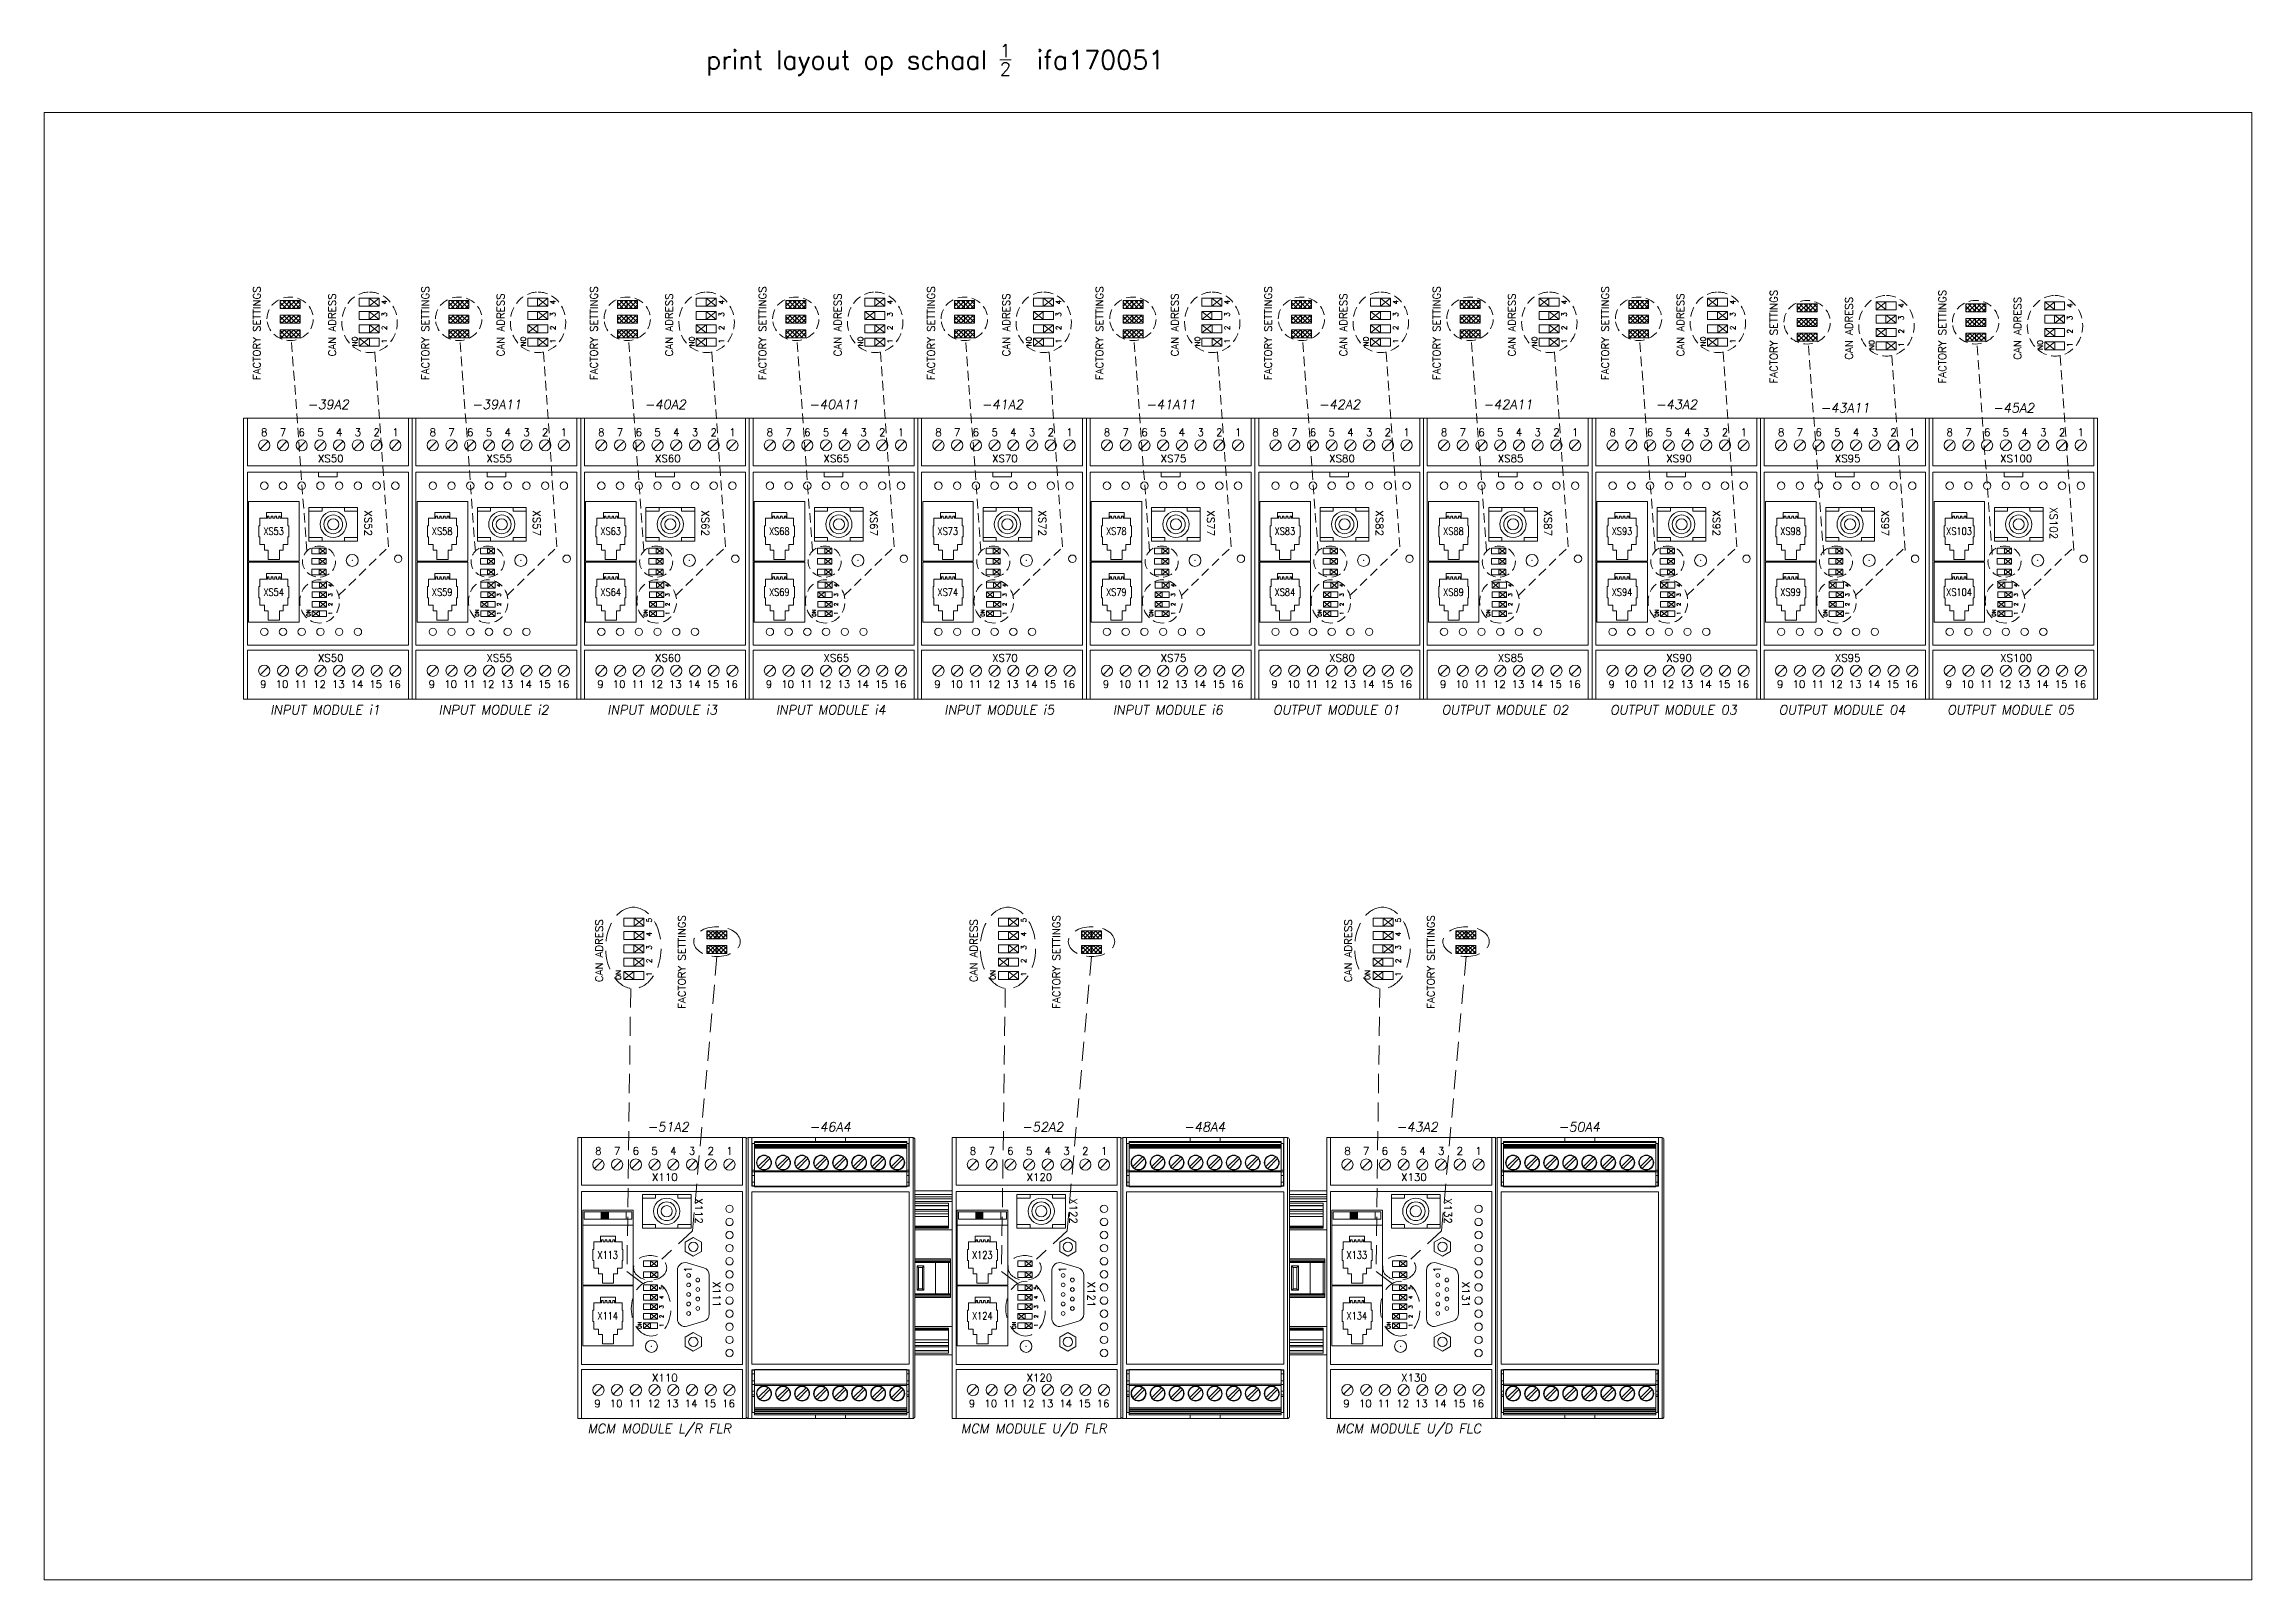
# Model space of a CAD drawing. Extents: x -2993 to 3661, y -4147 to -1441.
# Drawn here: x -230 to 360, y -3606 to -3196 of the extents above; entities that cross this region are included whole.
import ezdxf
from ezdxf.enums import TextEntityAlignment as Align

# ---------------------------------------------------------------- set-up
doc = ezdxf.new("R2010")
doc.units = 0
doc.header["$LTSCALE"] = 0.1
doc.header["$MEASUREMENT"] = 0
doc.linetypes.add('DASHED', pattern=[19.05, 12.7, -6.35])
doc.layers.get('0').update_dxf_attribs({"linetype": 'CONTINUOUS'})
doc.layers.add('DIM', color=5, linetype='CONTINUOUS')
doc.styles.get("Standard").update_dxf_attribs({"font": 'simplex.shx'})

msp = doc.modelspace()

# ---------------------------------------------------------------- texts
at = {"lineweight": 13, "text_generation_flag": 6}
for s, p in [('FACTORY SETTINGS', (-171.78, -3285.84)), ('CAN ADRESS', (-151.69, -3279.5)), ('FACTORY SETTINGS', (-126.78, -3285.84)), ('CAN ADRESS', (-106.69, -3279.5)), ('FACTORY SETTINGS', (-81.78, -3285.84)), ('CAN ADRESS', (-61.69, -3279.5)), ('FACTORY SETTINGS', (-36.78, -3285.84)), ('CAN ADRESS', (-16.69, -3279.5)), ('FACTORY SETTINGS', (8.22, -3285.84)), ('CAN ADRESS', (28.31, -3279.5)), ('FACTORY SETTINGS', (53.22, -3285.84)), ('CAN ADRESS', (73.31, -3279.5)), ('FACTORY SETTINGS', (98.22, -3285.84)), ('CAN ADRESS', (118.31, -3279.5)), ('FACTORY SETTINGS', (143.22, -3285.84)), ('CAN ADRESS', (163.31, -3279.5)), ('FACTORY SETTINGS', (188.22, -3285.84)), ('CAN ADRESS', (208.31, -3279.5)), ('FACTORY SETTINGS', (233.22, -3286.76)), ('CAN ADRESS', (253.31, -3280.42)), ('FACTORY SETTINGS', (278.22, -3286.76)), ('CAN ADRESS', (298.31, -3280.42))]:
    msp.add_text(s, height=2, rotation=270, dxfattribs=at).set_placement(p)
at = {"linetype": 'Continuous', "lineweight": 13, "text_generation_flag": 6}
for s, p in [('4', (-138.03, -3265.65)), ('4', (-93.03, -3265.65)), ('4', (-48.03, -3265.65)), ('4', (-3.03, -3265.65)), ('4', (41.97, -3265.65)), ('4', (86.97, -3265.65)), ('4', (131.97, -3265.65)), ('4', (176.97, -3265.65)), ('4', (221.97, -3265.65)), ('3', (-138.03, -3268.93)), ('3', (-93.03, -3268.93)), ('3', (-48.03, -3268.93)), ('3', (-3.03, -3268.93)), ('3', (41.97, -3268.93)), ('3', (86.97, -3268.93)), ('3', (131.97, -3268.93)), ('3', (176.97, -3268.93)), ('3', (221.97, -3268.93)), ('4', (266.97, -3266.57)), ('3', (266.97, -3269.85)), ('4', (311.97, -3266.57)), ('3', (311.97, -3269.85)), ('2', (-138.03, -3272.49)), ('1', (-138.03, -3276.05)), ('2', (-93.03, -3272.49)), ('1', (-93.03, -3276.05)), ('2', (-48.03, -3272.49)), ('1', (-48.03, -3276.05)), ('2', (-3.03, -3272.49)), ('1', (-3.03, -3276.05)), ('2', (41.97, -3272.49)), ('1', (41.97, -3276.05)), ('2', (86.97, -3272.49)), ('1', (86.97, -3276.05)), ('2', (131.97, -3272.49)), ('1', (131.97, -3276.05)), ('2', (176.97, -3272.49)), ('1', (176.97, -3276.05)), ('2', (221.97, -3272.49)), ('1', (221.97, -3276.05)), ('2', (266.97, -3273.41)), ('1', (266.97, -3276.97)), ('2', (311.97, -3273.41)), ('1', (311.97, -3276.97))]:
    msp.add_text(s, height=1.4, rotation=270, dxfattribs=at).set_placement(p)
at = {"linetype": 'Continuous', "lineweight": 13}
for s, height, rotation, p in [('ON', 1.4, 270, (-147.34, -3274.24)), ('ON', 1.4, 270, (-102.34, -3274.24)), ('ON', 1.4, 270, (-57.34, -3274.24)), ('ON', 1.4, 270, (-12.34, -3274.24)), ('ON', 1.4, 270, (32.66, -3274.24)), ('ON', 1.4, 270, (77.66, -3274.24)), ('ON', 1.4, 270, (122.66, -3274.24)), ('ON', 1.4, 270, (167.66, -3274.24)), ('ON', 1.4, 270, (212.66, -3274.24)), ('ON', 1.4, 270, (257.66, -3275.16)), ('ON', 1.4, 270, (302.66, -3275.16)), ('4', 1, 90, (-152.63, -3341.1)), ('4', 1, 90, (-107.63, -3341.1)), ('4', 1, 90, (-62.63, -3341.1)), ('4', 1, 90, (-17.63, -3341.1)), ('4', 1, 90, (27.37, -3341.1)), ('4', 1, 90, (72.37, -3341.1)), ('4', 1, 90, (117.37, -3341.1)), ('4', 1, 90, (162.37, -3341.1)), ('4', 1, 90, (207.37, -3341.1)), ('4', 1, 90, (252.37, -3341.1)), ('4', 1, 90, (297.37, -3341.1)), ('ON', 1, 90, (-158.49, -3349.04)), ('3', 1, 90, (-152.63, -3343.64)), ('2', 1, 90, (-152.63, -3346.18)), ('ON', 1, 90, (-113.49, -3349.04)), ('3', 1, 90, (-107.63, -3343.64)), ('2', 1, 90, (-107.63, -3346.18)), ('ON', 1, 90, (-68.49, -3349.04)), ('3', 1, 90, (-62.63, -3343.64)), ('2', 1, 90, (-62.63, -3346.18)), ('ON', 1, 90, (-23.49, -3349.04)), ('3', 1, 90, (-17.63, -3343.64)), ('2', 1, 90, (-17.63, -3346.18)), ('ON', 1, 90, (21.51, -3349.04)), ('3', 1, 90, (27.37, -3343.64)), ('2', 1, 90, (27.37, -3346.18)), ('ON', 1, 90, (66.51, -3349.04)), ('3', 1, 90, (72.37, -3343.64)), ('2', 1, 90, (72.37, -3346.18)), ('ON', 1, 90, (111.51, -3349.04)), ('3', 1, 90, (117.37, -3343.64)), ('2', 1, 90, (117.37, -3346.18)), ('ON', 1, 90, (156.51, -3349.04)), ('3', 1, 90, (162.37, -3343.64)), ('2', 1, 90, (162.37, -3346.18)), ('ON', 1, 90, (201.51, -3349.04)), ('3', 1, 90, (207.37, -3343.64)), ('2', 1, 90, (207.37, -3346.18)), ('ON', 1, 90, (246.51, -3349.04)), ('3', 1, 90, (252.37, -3343.64)), ('2', 1, 90, (252.37, -3346.18)), ('ON', 1, 90, (291.51, -3349.04)), ('3', 1, 90, (297.37, -3343.64)), ('2', 1, 90, (297.37, -3346.18)), ('1', 1, 90, (-152.63, -3348.53)), ('1', 1, 90, (-107.63, -3348.53)), ('1', 1, 90, (-62.63, -3348.53)), ('1', 1, 90, (-17.63, -3348.53)), ('1', 1, 90, (27.37, -3348.53)), ('1', 1, 90, (72.37, -3348.53)), ('1', 1, 90, (117.37, -3348.53)), ('1', 1, 90, (162.37, -3348.53)), ('1', 1, 90, (207.37, -3348.53)), ('1', 1, 90, (252.37, -3348.53)), ('1', 1, 90, (297.37, -3348.53)), ('5', 1.4, 90, (-67.35, -3430.65)), ('5', 1.4, 90, (32.65, -3430.65)), ('5', 1.4, 90, (132.65, -3430.65)), ('4', 1.4, 90, (-67.35, -3434.4)), ('4', 1.4, 90, (32.65, -3434.4)), ('4', 1.4, 90, (132.65, -3434.4)), ('3', 1.4, 90, (-67.35, -3437.96)), ('2', 1.4, 90, (-67.35, -3441.51)), ('3', 1.4, 90, (32.65, -3437.96)), ('2', 1.4, 90, (32.65, -3441.51)), ('3', 1.4, 90, (132.65, -3437.96)), ('2', 1.4, 90, (132.65, -3441.51)), ('ON', 1.4, 90, (-75.56, -3446.01)), ('1', 1.4, 90, (-67.35, -3445.07)), ('ON', 1.4, 90, (24.44, -3446.01)), ('1', 1.4, 90, (32.65, -3445.07)), ('ON', 1.4, 90, (124.44, -3446.01)), ('1', 1.4, 90, (132.65, -3445.07)), ('5', 1, 90, (-64.24, -3528.68)), ('4', 1, 90, (-64.24, -3531.22)), ('5', 1, 90, (35.76, -3528.68)), ('4', 1, 90, (35.76, -3531.22)), ('5', 1, 90, (135.76, -3528.68)), ('4', 1, 90, (135.76, -3531.22)), ('3', 1, 90, (-64.24, -3533.76)), ('2', 1, 90, (-64.24, -3536.3)), ('3', 1, 90, (35.76, -3533.76)), ('2', 1, 90, (35.76, -3536.3)), ('3', 1, 90, (135.76, -3533.76)), ('2', 1, 90, (135.76, -3536.3)), ('ON', 1, 90, (-70.1, -3539.17)), ('1', 1, 90, (-64.24, -3538.65)), ('ON', 1, 90, (29.9, -3539.17)), ('1', 1, 90, (35.76, -3538.65)), ('ON', 1, 90, (129.9, -3539.17)), ('1', 1, 90, (135.76, -3538.65))]:
    msp.add_text(s, height=height, rotation=rotation, dxfattribs=at).set_placement(p)
at = {"lineweight": 13, "oblique": 10, "text_generation_flag": 6}
for s, p in [('-39A2', (-153.74, -3293.6)), ('-39A11', (-108.74, -3293.6)), ('-40A2', (-63.74, -3293.6)), ('-40A11', (-18.74, -3293.6)), ('-41A2', (26.26, -3293.6)), ('-41A11', (71.26, -3293.6)), ('-42A2', (116.26, -3293.6)), ('-42A11', (161.26, -3293.6)), ('-43A2', (206.26, -3293.6)), ('-43A11', (251.26, -3294.52)), ('-45A2', (296.26, -3294.52)), ('INPUT MODULE i1', (-154.55, -3375.14)), ('INPUT MODULE i2', (-109.55, -3375.14)), ('INPUT MODULE i3', (-64.55, -3375.14)), ('INPUT MODULE i4', (-19.55, -3375.14)), ('INPUT MODULE i5', (25.45, -3375.14)), ('INPUT MODULE i6', (70.45, -3375.14)), ('OUTPUT MODULE 01', (115.45, -3375.14)), ('OUTPUT MODULE 02', (160.45, -3375.14)), ('OUTPUT MODULE 03', (205.45, -3375.14)), ('OUTPUT MODULE 04', (250.45, -3375.14)), ('OUTPUT MODULE 05', (295.45, -3375.14))]:
    msp.add_text(s, height=2.5, rotation=180, dxfattribs=at).set_placement(p, align=Align.CENTER)
at = {"lineweight": 13, "text_generation_flag": 6}
for s, p in [('8', (-170.8, -3300.79)), ('7', (-165.8, -3300.79)), ('6', (-160.8, -3300.79)), ('5', (-155.8, -3300.79)), ('4', (-150.8, -3300.79)), ('3', (-145.8, -3300.79)), ('2', (-140.8, -3300.79)), ('1', (-135.8, -3300.79)), ('8', (-125.8, -3300.79)), ('7', (-120.8, -3300.79)), ('6', (-115.8, -3300.79)), ('5', (-110.8, -3300.79)), ('4', (-105.8, -3300.79)), ('3', (-100.8, -3300.79)), ('2', (-95.8, -3300.79)), ('1', (-90.8, -3300.79)), ('8', (-80.8, -3300.79)), ('7', (-75.8, -3300.79)), ('6', (-70.8, -3300.79)), ('5', (-65.8, -3300.79)), ('4', (-60.8, -3300.79)), ('3', (-55.8, -3300.79)), ('2', (-50.8, -3300.79)), ('1', (-45.8, -3300.79)), ('8', (-35.8, -3300.79)), ('7', (-30.8, -3300.79)), ('6', (-25.8, -3300.79)), ('5', (-20.8, -3300.79)), ('4', (-15.8, -3300.79)), ('3', (-10.8, -3300.79)), ('2', (-5.8, -3300.79)), ('1', (-0.8, -3300.79)), ('8', (9.2, -3300.79)), ('7', (14.2, -3300.79)), ('6', (19.2, -3300.79)), ('5', (24.2, -3300.79)), ('4', (29.2, -3300.79)), ('3', (34.2, -3300.79)), ('2', (39.2, -3300.79)), ('1', (44.2, -3300.79)), ('8', (54.2, -3300.79)), ('7', (59.2, -3300.79)), ('6', (64.2, -3300.79)), ('5', (69.2, -3300.79)), ('4', (74.2, -3300.79)), ('3', (79.2, -3300.79)), ('2', (84.2, -3300.79)), ('1', (89.2, -3300.79)), ('8', (99.2, -3300.79)), ('7', (104.2, -3300.79)), ('6', (109.2, -3300.79)), ('5', (114.2, -3300.79)), ('4', (119.2, -3300.79)), ('3', (124.2, -3300.79)), ('2', (129.2, -3300.79)), ('1', (134.2, -3300.79)), ('8', (144.2, -3300.79)), ('7', (149.2, -3300.79)), ('6', (154.2, -3300.79)), ('5', (159.2, -3300.79)), ('4', (164.2, -3300.79)), ('3', (169.2, -3300.79)), ('2', (174.2, -3300.79)), ('1', (179.2, -3300.79)), ('8', (189.2, -3300.79)), ('7', (194.2, -3300.79)), ('6', (199.2, -3300.79)), ('5', (204.2, -3300.79)), ('4', (209.2, -3300.79)), ('3', (214.2, -3300.79)), ('2', (219.2, -3300.79)), ('1', (224.2, -3300.79)), ('8', (234.2, -3300.79)), ('7', (239.2, -3300.79)), ('6', (244.2, -3300.79)), ('5', (249.2, -3300.79)), ('4', (254.2, -3300.79)), ('3', (259.2, -3300.79)), ('2', (264.2, -3300.79)), ('1', (269.2, -3300.79)), ('8', (279.2, -3300.79)), ('7', (284.2, -3300.79)), ('6', (289.2, -3300.79)), ('5', (294.2, -3300.79)), ('4', (299.2, -3300.79)), ('3', (304.2, -3300.79)), ('2', (309.2, -3300.79)), ('1', (314.2, -3300.79)), ('XS50', (-153.05, -3307.79)), ('XS55', (-108.05, -3307.79)), ('XS60', (-63.05, -3307.79)), ('XS65', (-18.05, -3307.79)), ('XS70', (26.95, -3307.79)), ('XS75', (71.95, -3307.79)), ('XS80', (116.95, -3307.79)), ('XS85', (161.95, -3307.79)), ('XS90', (206.95, -3307.79)), ('XS95', (251.95, -3307.79)), ('XS100', (296.95, -3307.79)), ('XS50', (-153.05, -3361.04)), ('XS55', (-108.05, -3361.04)), ('XS60', (-63.05, -3361.04)), ('XS65', (-18.05, -3361.04)), ('XS70', (26.95, -3361.04)), ('XS75', (71.95, -3361.04)), ('XS80', (116.95, -3361.04)), ('XS85', (161.95, -3361.04)), ('XS90', (206.95, -3361.04)), ('XS95', (251.95, -3361.04)), ('XS100', (296.95, -3361.04)), ('9', (-171.05, -3368.06)), ('10', (-166.05, -3368.06)), ('11', (-161.05, -3368.06)), ('12', (-156.05, -3368.06)), ('13', (-151.05, -3368.06)), ('14', (-146.05, -3368.06)), ('15', (-141.05, -3368.06)), ('16', (-136.05, -3368.06)), ('9', (-126.05, -3368.06)), ('10', (-121.05, -3368.06)), ('11', (-116.05, -3368.06)), ('12', (-111.05, -3368.06)), ('13', (-106.05, -3368.06)), ('14', (-101.05, -3368.06)), ('15', (-96.05, -3368.06)), ('16', (-91.05, -3368.06)), ('9', (-81.05, -3368.06)), ('10', (-76.05, -3368.06)), ('11', (-71.05, -3368.06)), ('12', (-66.05, -3368.06)), ('13', (-61.05, -3368.06)), ('14', (-56.05, -3368.06)), ('15', (-51.05, -3368.06)), ('16', (-46.05, -3368.06)), ('9', (-36.05, -3368.06)), ('10', (-31.05, -3368.06)), ('11', (-26.05, -3368.06)), ('12', (-21.05, -3368.06)), ('13', (-16.05, -3368.06)), ('14', (-11.05, -3368.06)), ('15', (-6.05, -3368.06)), ('16', (-1.05, -3368.06)), ('9', (8.95, -3368.06)), ('10', (13.95, -3368.06)), ('11', (18.95, -3368.06)), ('12', (23.95, -3368.06)), ('13', (28.95, -3368.06)), ('14', (33.95, -3368.06)), ('15', (38.95, -3368.06)), ('16', (43.95, -3368.06)), ('9', (53.95, -3368.06)), ('10', (58.95, -3368.06)), ('11', (63.95, -3368.06)), ('12', (68.95, -3368.06)), ('13', (73.95, -3368.06)), ('14', (78.95, -3368.06)), ('15', (83.95, -3368.06)), ('16', (88.95, -3368.06)), ('9', (98.95, -3368.06)), ('10', (103.95, -3368.06)), ('11', (108.95, -3368.06)), ('12', (113.95, -3368.06)), ('13', (118.95, -3368.06)), ('14', (123.95, -3368.06)), ('15', (128.95, -3368.06)), ('16', (133.95, -3368.06)), ('9', (143.95, -3368.06)), ('10', (148.95, -3368.06)), ('11', (153.95, -3368.06)), ('12', (158.95, -3368.06)), ('13', (163.95, -3368.06)), ('14', (168.95, -3368.06)), ('15', (173.95, -3368.06)), ('16', (178.95, -3368.06)), ('9', (188.95, -3368.06)), ('10', (193.95, -3368.06)), ('11', (198.95, -3368.06)), ('12', (203.95, -3368.06)), ('13', (208.95, -3368.06)), ('14', (213.95, -3368.06)), ('15', (218.95, -3368.06)), ('16', (223.95, -3368.06)), ('9', (233.95, -3368.06)), ('10', (238.95, -3368.06)), ('11', (243.95, -3368.06)), ('12', (248.95, -3368.06)), ('13', (253.95, -3368.06)), ('14', (258.95, -3368.06)), ('15', (263.95, -3368.06)), ('16', (268.95, -3368.06)), ('9', (278.95, -3368.06)), ('10', (283.95, -3368.06)), ('11', (288.95, -3368.06)), ('12', (293.95, -3368.06)), ('13', (298.95, -3368.06)), ('14', (303.95, -3368.06)), ('15', (308.95, -3368.06)), ('16', (313.95, -3368.06)), ('9', (-81.84, -3560.12)), ('10', (-76.84, -3560.12)), ('11', (-71.84, -3560.12)), ('12', (-66.84, -3560.12)), ('13', (-61.84, -3560.12)), ('14', (-56.84, -3560.12)), ('15', (-51.84, -3560.12)), ('16', (-46.84, -3560.12)), ('9', (18.16, -3560.12)), ('10', (23.16, -3560.12)), ('11', (28.16, -3560.12)), ('12', (33.16, -3560.12)), ('13', (38.16, -3560.12)), ('14', (43.16, -3560.12)), ('15', (48.16, -3560.12)), ('16', (53.16, -3560.12)), ('9', (118.16, -3560.12)), ('10', (123.16, -3560.12)), ('11', (128.16, -3560.12)), ('12', (133.16, -3560.12)), ('13', (138.16, -3560.12)), ('14', (143.16, -3560.12)), ('15', (148.16, -3560.12)), ('16', (153.16, -3560.12))]:
    msp.add_text(s, height=2, rotation=180, dxfattribs=at).set_placement(p, align=Align.CENTER)
at = {"lineweight": 13}
for s, p in [('XS52', (-143.05, -3324.05)), ('XS57', (-98.05, -3324.05)), ('XS62', (-53.05, -3324.05)), ('XS67', (-8.05, -3324.05)), ('XS72', (36.95, -3324.05)), ('XS77', (81.95, -3324.05)), ('XS82', (126.95, -3324.05)), ('XS87', (171.95, -3324.05)), ('XS92', (216.95, -3324.05)), ('XS97', (261.95, -3324.05)), ('XS102', (306.95, -3324.05)), ('X112', (-54.77, -3507.72)), ('X122', (45.23, -3507.72)), ('X132', (145.23, -3507.72)), ('X111', (-49.99, -3529.98)), ('X121', (50.01, -3529.98)), ('X131', (150.01, -3529.98))]:
    msp.add_text(s, height=2, rotation=270, dxfattribs=at).set_placement(p, align=Align.MIDDLE_CENTER)
at = {"lineweight": 13, "text_generation_flag": 6, "width": 0.8}
for s, p in [('XS53', (-168.3, -3326.21)), ('XS58', (-123.3, -3326.21)), ('XS63', (-78.3, -3326.21)), ('XS68', (-33.3, -3326.21)), ('XS73', (11.7, -3326.21)), ('XS78', (56.7, -3326.21)), ('XS83', (101.7, -3326.21)), ('XS88', (146.7, -3326.21)), ('XS93', (191.7, -3326.21)), ('XS98', (236.7, -3326.21)), ('XS103', (281.7, -3326.21)), ('XS54', (-168.3, -3342.46)), ('XS59', (-123.3, -3342.46)), ('XS64', (-78.3, -3342.46)), ('XS69', (-33.3, -3342.46)), ('XS74', (11.7, -3342.46)), ('XS79', (56.7, -3342.46)), ('XS84', (101.7, -3342.46)), ('XS89', (146.7, -3342.46)), ('XS94', (191.7, -3342.46)), ('XS99', (236.7, -3342.46)), ('XS104', (281.7, -3342.46))]:
    msp.add_text(s, height=2, rotation=180, dxfattribs=at).set_placement(p, align=Align.MIDDLE_CENTER)
at = {"lineweight": 13}
for s, p in [('CAN ADRESS', (-80.39, -3446.6)), ('FACTORY SETTINGS', (-58.31, -3453.72)), ('CAN ADRESS', (19.61, -3446.6)), ('FACTORY SETTINGS', (41.69, -3453.72)), ('CAN ADRESS', (119.61, -3446.6)), ('FACTORY SETTINGS', (141.69, -3453.72))]:
    msp.add_text(s, height=2, rotation=90, dxfattribs=at).set_placement(p)
at = {"lineweight": 13, "oblique": 10}
for s, p in [('-51A2', (-62.98, -3486.48)), ('-46A4', (-19.74, -3486.48)), ('-52A2', (37.02, -3486.48)), ('-48A4', (80.26, -3486.48)), ('-43A2', (137.02, -3486.48)), ('-50A4', (180.26, -3486.48)), ('MCM MODULE L/R FLR', (-65.34, -3567.05)), ('MCM MODULE U/D FLR', (34.66, -3567.05)), ('MCM MODULE U/D FLC', (134.66, -3567.05))]:
    msp.add_text(s, height=2.5, dxfattribs=at).set_placement(p, align=Align.CENTER)
at = {"lineweight": 13}
for s, p in [('8', (-81.59, -3492.68)), ('7', (-76.59, -3492.68)), ('6', (-71.59, -3492.68)), ('5', (-66.59, -3492.68)), ('4', (-61.59, -3492.68)), ('3', (-56.59, -3492.68)), ('2', (-51.59, -3492.68)), ('1', (-46.59, -3492.68)), ('8', (18.41, -3492.68)), ('7', (23.41, -3492.68)), ('6', (28.41, -3492.68)), ('5', (33.41, -3492.68)), ('4', (38.41, -3492.68)), ('3', (43.41, -3492.68)), ('2', (48.41, -3492.68)), ('1', (53.41, -3492.68)), ('8', (118.41, -3492.68)), ('7', (123.41, -3492.68)), ('6', (128.41, -3492.68)), ('5', (133.41, -3492.68)), ('4', (138.41, -3492.68)), ('3', (143.41, -3492.68)), ('2', (148.41, -3492.68)), ('1', (153.41, -3492.68)), ('X110', (-63.84, -3499.68)), ('X120', (36.16, -3499.68)), ('X130', (136.16, -3499.68)), ('X110', (-63.84, -3553.22)), ('X120', (36.16, -3553.22)), ('X130', (136.16, -3553.22))]:
    msp.add_text(s, height=2, dxfattribs=at).set_placement(p, align=Align.CENTER)
at = {"lineweight": 13, "width": 0.8}
for s, p in [('X113', (-79.09, -3519.45)), ('X123', (20.91, -3519.45)), ('X133', (120.91, -3519.45)), ('X114', (-79.09, -3535.7)), ('X124', (20.91, -3535.7)), ('X134', (120.91, -3535.7))]:
    msp.add_text(s, height=2, dxfattribs=at).set_placement(p, align=Align.MIDDLE_CENTER)
at = {"lineweight": 13}
for p in [(-56.66, -3523.37), (43.34, -3523.37), (143.34, -3523.37)]:
    msp.add_text('1', height=2, rotation=90, dxfattribs=at).set_placement(p, align=Align.CENTER)
at = {"layer": 'DIM', "lineweight": 13, "insert": (-52.85, -3196.15), "char_height": 5, "attachment_point": 1}
msp.add_mtext_dynamic_manual_height_columns('\\A1;print layout op schaal {\\H0.7x;\\S1/2;}  ifa170051', width=250.0738, gutter_width=25, heights=[0], dxfattribs=at)

# ---------------------------------------------------------------- linework, layer by layer
at = {"linetype": 'Continuous', "lineweight": 13}
for p, q in [((-166.51, -3264.58), (-161.18, -3264.58)), ((-166.51, -3266.72), (-166.51, -3264.58)), ((-163.88, -3266.72), (-163.88, -3264.58)), ((-161.18, -3264.58), (-161.18, -3266.72)), ((-145.44, -3264.01), (-140.11, -3264.01)), ((-145.44, -3266.15), (-145.44, -3264.01)), ((-142.81, -3266.15), (-142.81, -3264.01)), ((-140.11, -3264.01), (-140.11, -3266.15)), ((-121.51, -3264.58), (-116.18, -3264.58)), ((-121.51, -3266.72), (-121.51, -3264.58)), ((-118.88, -3266.72), (-118.88, -3264.58)), ((-116.18, -3264.58), (-116.18, -3266.72)), ((-100.44, -3264.01), (-95.11, -3264.01)), ((-100.44, -3266.15), (-100.44, -3264.01)), ((-97.81, -3266.15), (-97.81, -3264.01)), ((-95.11, -3264.01), (-95.11, -3266.15)), ((-76.51, -3264.58), (-71.18, -3264.58)), ((-76.51, -3266.72), (-76.51, -3264.58)), ((-73.88, -3266.72), (-73.88, -3264.58)), ((-71.18, -3264.58), (-71.18, -3266.72)), ((-55.44, -3264.01), (-50.11, -3264.01)), ((-55.44, -3266.15), (-55.44, -3264.01)), ((-52.81, -3266.15), (-52.81, -3264.01)), ((-50.11, -3264.01), (-50.11, -3266.15)), ((-31.51, -3264.58), (-26.18, -3264.58)), ((-31.51, -3266.72), (-31.51, -3264.58)), ((-28.88, -3266.72), (-28.88, -3264.58)), ((-26.18, -3264.58), (-26.18, -3266.72)), ((-10.44, -3264.01), (-5.11, -3264.01)), ((-10.44, -3266.15), (-10.44, -3264.01)), ((-7.81, -3266.15), (-7.81, -3264.01)), ((-5.11, -3264.01), (-5.11, -3266.15)), ((13.49, -3264.58), (18.82, -3264.58)), ((13.49, -3266.72), (13.49, -3264.58)), ((16.12, -3266.72), (16.12, -3264.58)), ((18.82, -3264.58), (18.82, -3266.72)), ((34.56, -3264.01), (39.89, -3264.01)), ((34.56, -3266.15), (34.56, -3264.01)), ((37.19, -3266.15), (37.19, -3264.01)), ((39.89, -3264.01), (39.89, -3266.15)), ((58.49, -3264.58), (63.82, -3264.58)), ((58.49, -3266.72), (58.49, -3264.58)), ((61.12, -3266.72), (61.12, -3264.58)), ((63.82, -3264.58), (63.82, -3266.72)), ((79.56, -3264.01), (84.89, -3264.01)), ((79.56, -3266.15), (79.56, -3264.01)), ((82.19, -3266.15), (82.19, -3264.01)), ((84.89, -3264.01), (84.89, -3266.15)), ((103.49, -3264.58), (108.82, -3264.58)), ((103.49, -3266.72), (103.49, -3264.58)), ((106.12, -3266.72), (106.12, -3264.58)), ((108.82, -3264.58), (108.82, -3266.72)), ((124.56, -3264.01), (129.89, -3264.01)), ((124.56, -3266.15), (124.56, -3264.01)), ((127.19, -3266.15), (127.19, -3264.01)), ((129.89, -3264.01), (129.89, -3266.15)), ((148.49, -3264.58), (153.82, -3264.58)), ((148.49, -3266.72), (148.49, -3264.58)), ((151.12, -3266.72), (151.12, -3264.58)), ((153.82, -3264.58), (153.82, -3266.72)), ((169.56, -3264.01), (174.89, -3264.01)), ((169.56, -3266.15), (169.56, -3264.01)), ((172.19, -3266.15), (172.19, -3264.01)), ((174.89, -3264.01), (174.89, -3266.15)), ((193.49, -3264.58), (198.82, -3264.58)), ((193.49, -3266.72), (193.49, -3264.58)), ((196.12, -3266.72), (196.12, -3264.58)), ((198.82, -3264.58), (198.82, -3266.72)), ((214.56, -3264.01), (219.89, -3264.01)), ((214.56, -3266.15), (214.56, -3264.01)), ((217.19, -3266.15), (217.19, -3264.01)), ((219.89, -3264.01), (219.89, -3266.15)), ((259.56, -3264.93), (264.89, -3264.93)), ((259.56, -3267.07), (259.56, -3264.93)), ((262.19, -3267.07), (262.19, -3264.93)), ((264.89, -3264.93), (264.89, -3267.07)), ((304.56, -3264.93), (309.89, -3264.93)), ((304.56, -3267.07), (304.56, -3264.93)), ((307.19, -3267.07), (307.19, -3264.93)), ((309.89, -3264.93), (309.89, -3267.07)), ((-161.18, -3266.72), (-166.51, -3266.72)), ((-166.51, -3268.49), (-161.18, -3268.49)), ((-166.51, -3270.63), (-166.51, -3268.49)), ((-161.18, -3270.63), (-166.51, -3270.63)), ((-163.88, -3270.63), (-163.88, -3268.49)), ((-161.18, -3268.49), (-161.18, -3270.63)), ((-140.11, -3266.15), (-145.44, -3266.15)), ((-145.44, -3267.57), (-140.11, -3267.57)), ((-145.44, -3269.7), (-145.44, -3267.57)), ((-140.11, -3269.7), (-145.44, -3269.7)), ((-140.11, -3271.12), (-145.44, -3271.12)), ((-145.44, -3271.12), (-145.44, -3273.26)), ((-142.81, -3269.7), (-142.81, -3267.57)), ((-142.74, -3273.26), (-142.74, -3271.12)), ((-140.11, -3267.57), (-140.11, -3269.7)), ((-140.11, -3273.26), (-140.11, -3271.12)), ((-116.18, -3266.72), (-121.51, -3266.72)), ((-121.51, -3268.49), (-116.18, -3268.49)), ((-121.51, -3270.63), (-121.51, -3268.49)), ((-116.18, -3270.63), (-121.51, -3270.63)), ((-118.88, -3270.63), (-118.88, -3268.49)), ((-116.18, -3268.49), (-116.18, -3270.63)), ((-95.11, -3266.15), (-100.44, -3266.15)), ((-100.44, -3267.57), (-95.11, -3267.57)), ((-100.44, -3269.7), (-100.44, -3267.57)), ((-95.11, -3269.7), (-100.44, -3269.7)), ((-95.11, -3271.12), (-100.44, -3271.12)), ((-100.44, -3271.12), (-100.44, -3273.26)), ((-97.81, -3269.7), (-97.81, -3267.57)), ((-97.74, -3273.26), (-97.74, -3271.12)), ((-95.11, -3267.57), (-95.11, -3269.7)), ((-95.11, -3273.26), (-95.11, -3271.12)), ((-71.18, -3266.72), (-76.51, -3266.72)), ((-76.51, -3268.49), (-71.18, -3268.49)), ((-76.51, -3270.63), (-76.51, -3268.49)), ((-71.18, -3270.63), (-76.51, -3270.63)), ((-73.88, -3270.63), (-73.88, -3268.49)), ((-71.18, -3268.49), (-71.18, -3270.63)), ((-50.11, -3266.15), (-55.44, -3266.15)), ((-55.44, -3267.57), (-50.11, -3267.57)), ((-55.44, -3269.7), (-55.44, -3267.57)), ((-50.11, -3269.7), (-55.44, -3269.7)), ((-50.11, -3271.12), (-55.44, -3271.12)), ((-55.44, -3271.12), (-55.44, -3273.26)), ((-52.81, -3269.7), (-52.81, -3267.57)), ((-52.74, -3273.26), (-52.74, -3271.12)), ((-50.11, -3267.57), (-50.11, -3269.7)), ((-50.11, -3273.26), (-50.11, -3271.12)), ((-26.18, -3266.72), (-31.51, -3266.72)), ((-31.51, -3268.49), (-26.18, -3268.49)), ((-31.51, -3270.63), (-31.51, -3268.49)), ((-26.18, -3270.63), (-31.51, -3270.63)), ((-28.88, -3270.63), (-28.88, -3268.49)), ((-26.18, -3268.49), (-26.18, -3270.63)), ((-5.11, -3266.15), (-10.44, -3266.15)), ((-10.44, -3267.57), (-5.11, -3267.57)), ((-10.44, -3269.7), (-10.44, -3267.57)), ((-5.11, -3269.7), (-10.44, -3269.7)), ((-5.11, -3271.12), (-10.44, -3271.12)), ((-10.44, -3271.12), (-10.44, -3273.26)), ((-7.81, -3269.7), (-7.81, -3267.57)), ((-7.74, -3273.26), (-7.74, -3271.12)), ((-5.11, -3267.57), (-5.11, -3269.7)), ((-5.11, -3273.26), (-5.11, -3271.12)), ((18.82, -3266.72), (13.49, -3266.72)), ((13.49, -3268.49), (18.82, -3268.49)), ((13.49, -3270.63), (13.49, -3268.49)), ((18.82, -3270.63), (13.49, -3270.63)), ((16.12, -3270.63), (16.12, -3268.49)), ((18.82, -3268.49), (18.82, -3270.63)), ((39.89, -3266.15), (34.56, -3266.15)), ((34.56, -3267.57), (39.89, -3267.57)), ((34.56, -3269.7), (34.56, -3267.57)), ((39.89, -3269.7), (34.56, -3269.7)), ((39.89, -3271.12), (34.56, -3271.12)), ((34.56, -3271.12), (34.56, -3273.26)), ((37.19, -3269.7), (37.19, -3267.57)), ((37.26, -3273.26), (37.26, -3271.12)), ((39.89, -3267.57), (39.89, -3269.7)), ((39.89, -3273.26), (39.89, -3271.12)), ((63.82, -3266.72), (58.49, -3266.72)), ((58.49, -3268.49), (63.82, -3268.49)), ((58.49, -3270.63), (58.49, -3268.49)), ((63.82, -3270.63), (58.49, -3270.63)), ((61.12, -3270.63), (61.12, -3268.49)), ((63.82, -3268.49), (63.82, -3270.63)), ((84.89, -3266.15), (79.56, -3266.15)), ((79.56, -3267.57), (84.89, -3267.57)), ((79.56, -3269.7), (79.56, -3267.57)), ((84.89, -3269.7), (79.56, -3269.7)), ((84.89, -3271.12), (79.56, -3271.12)), ((79.56, -3271.12), (79.56, -3273.26)), ((82.19, -3269.7), (82.19, -3267.57)), ((82.26, -3273.26), (82.26, -3271.12)), ((84.89, -3267.57), (84.89, -3269.7)), ((84.89, -3273.26), (84.89, -3271.12)), ((108.82, -3266.72), (103.49, -3266.72)), ((103.49, -3268.49), (108.82, -3268.49)), ((103.49, -3270.63), (103.49, -3268.49)), ((108.82, -3270.63), (103.49, -3270.63)), ((106.12, -3270.63), (106.12, -3268.49)), ((108.82, -3268.49), (108.82, -3270.63)), ((129.89, -3266.15), (124.56, -3266.15)), ((124.56, -3267.57), (129.89, -3267.57)), ((124.56, -3269.7), (124.56, -3267.57)), ((129.89, -3269.7), (124.56, -3269.7)), ((129.89, -3271.12), (124.56, -3271.12)), ((124.56, -3271.12), (124.56, -3273.26)), ((127.19, -3269.7), (127.19, -3267.57)), ((127.26, -3273.26), (127.26, -3271.12)), ((129.89, -3267.57), (129.89, -3269.7)), ((129.89, -3273.26), (129.89, -3271.12)), ((153.82, -3266.72), (148.49, -3266.72)), ((148.49, -3268.49), (153.82, -3268.49)), ((148.49, -3270.63), (148.49, -3268.49)), ((153.82, -3270.63), (148.49, -3270.63)), ((151.12, -3270.63), (151.12, -3268.49)), ((153.82, -3268.49), (153.82, -3270.63)), ((174.89, -3266.15), (169.56, -3266.15)), ((169.56, -3267.57), (174.89, -3267.57)), ((169.56, -3269.7), (169.56, -3267.57)), ((174.89, -3269.7), (169.56, -3269.7)), ((174.89, -3271.12), (169.56, -3271.12)), ((169.56, -3271.12), (169.56, -3273.26)), ((172.19, -3269.7), (172.19, -3267.57)), ((172.26, -3273.26), (172.26, -3271.12)), ((174.89, -3267.57), (174.89, -3269.7)), ((174.89, -3273.26), (174.89, -3271.12)), ((198.82, -3266.72), (193.49, -3266.72)), ((193.49, -3268.49), (198.82, -3268.49)), ((193.49, -3270.63), (193.49, -3268.49)), ((198.82, -3270.63), (193.49, -3270.63)), ((196.12, -3270.63), (196.12, -3268.49)), ((198.82, -3268.49), (198.82, -3270.63)), ((219.89, -3266.15), (214.56, -3266.15)), ((214.56, -3267.57), (219.89, -3267.57)), ((214.56, -3269.7), (214.56, -3267.57)), ((219.89, -3269.7), (214.56, -3269.7)), ((219.89, -3271.12), (214.56, -3271.12)), ((214.56, -3271.12), (214.56, -3273.26)), ((217.19, -3269.7), (217.19, -3267.57)), ((217.26, -3273.26), (217.26, -3271.12)), ((219.89, -3267.57), (219.89, -3269.7)), ((219.89, -3273.26), (219.89, -3271.12)), ((238.49, -3265.5), (243.82, -3265.5)), ((238.49, -3267.64), (238.49, -3265.5)), ((243.82, -3267.64), (238.49, -3267.64)), ((238.49, -3269.41), (243.82, -3269.41)), ((238.49, -3271.55), (238.49, -3269.41)), ((241.12, -3267.64), (241.12, -3265.5)), ((241.12, -3271.55), (241.12, -3269.41)), ((243.82, -3265.5), (243.82, -3267.64)), ((243.82, -3269.41), (243.82, -3271.55)), ((264.89, -3267.07), (259.56, -3267.07)), ((259.56, -3268.49), (264.89, -3268.49)), ((259.56, -3270.62), (259.56, -3268.49)), ((264.89, -3270.62), (259.56, -3270.62)), ((262.19, -3270.62), (262.19, -3268.49)), ((264.89, -3268.49), (264.89, -3270.62)), ((283.49, -3265.5), (288.82, -3265.5)), ((283.49, -3267.64), (283.49, -3265.5)), ((288.82, -3267.64), (283.49, -3267.64)), ((283.49, -3269.41), (288.82, -3269.41)), ((283.49, -3271.55), (283.49, -3269.41)), ((286.12, -3267.64), (286.12, -3265.5)), ((286.12, -3271.55), (286.12, -3269.41)), ((288.82, -3265.5), (288.82, -3267.64)), ((288.82, -3269.41), (288.82, -3271.55)), ((309.89, -3267.07), (304.56, -3267.07)), ((304.56, -3268.49), (309.89, -3268.49)), ((304.56, -3270.62), (304.56, -3268.49)), ((309.89, -3270.62), (304.56, -3270.62)), ((307.19, -3270.62), (307.19, -3268.49)), ((309.89, -3268.49), (309.89, -3270.62)), ((-166.51, -3272.41), (-161.18, -3272.41)), ((-166.51, -3274.54), (-166.51, -3272.41)), ((-161.18, -3274.54), (-166.51, -3274.54)), ((-163.88, -3274.54), (-163.88, -3272.41)), ((-161.18, -3272.41), (-161.18, -3274.54)), ((-145.44, -3273.26), (-140.11, -3273.26)), ((-140.11, -3274.68), (-145.44, -3274.68)), ((-145.44, -3274.68), (-145.44, -3276.81)), ((-145.44, -3276.81), (-140.11, -3276.81)), ((-142.74, -3276.81), (-142.74, -3274.68)), ((-140.11, -3276.81), (-140.11, -3274.68)), ((-121.51, -3272.41), (-116.18, -3272.41)), ((-121.51, -3274.54), (-121.51, -3272.41)), ((-116.18, -3274.54), (-121.51, -3274.54)), ((-118.88, -3274.54), (-118.88, -3272.41)), ((-116.18, -3272.41), (-116.18, -3274.54)), ((-100.44, -3273.26), (-95.11, -3273.26)), ((-95.11, -3274.68), (-100.44, -3274.68)), ((-100.44, -3274.68), (-100.44, -3276.81)), ((-100.44, -3276.81), (-95.11, -3276.81)), ((-97.74, -3276.81), (-97.74, -3274.68)), ((-95.11, -3276.81), (-95.11, -3274.68)), ((-76.51, -3272.41), (-71.18, -3272.41)), ((-76.51, -3274.54), (-76.51, -3272.41)), ((-71.18, -3274.54), (-76.51, -3274.54)), ((-73.88, -3274.54), (-73.88, -3272.41)), ((-71.18, -3272.41), (-71.18, -3274.54)), ((-55.44, -3273.26), (-50.11, -3273.26)), ((-50.11, -3274.68), (-55.44, -3274.68)), ((-55.44, -3274.68), (-55.44, -3276.81)), ((-55.44, -3276.81), (-50.11, -3276.81)), ((-52.74, -3276.81), (-52.74, -3274.68)), ((-50.11, -3276.81), (-50.11, -3274.68)), ((-31.51, -3272.41), (-26.18, -3272.41)), ((-31.51, -3274.54), (-31.51, -3272.41)), ((-26.18, -3274.54), (-31.51, -3274.54)), ((-28.88, -3274.54), (-28.88, -3272.41)), ((-26.18, -3272.41), (-26.18, -3274.54)), ((-10.44, -3273.26), (-5.11, -3273.26)), ((-5.11, -3274.68), (-10.44, -3274.68)), ((-10.44, -3274.68), (-10.44, -3276.81)), ((-10.44, -3276.81), (-5.11, -3276.81)), ((-7.74, -3276.81), (-7.74, -3274.68)), ((-5.11, -3276.81), (-5.11, -3274.68)), ((13.49, -3272.41), (18.82, -3272.41)), ((13.49, -3274.54), (13.49, -3272.41)), ((18.82, -3274.54), (13.49, -3274.54)), ((16.12, -3274.54), (16.12, -3272.41)), ((18.82, -3272.41), (18.82, -3274.54)), ((34.56, -3273.26), (39.89, -3273.26)), ((39.89, -3274.68), (34.56, -3274.68)), ((34.56, -3274.68), (34.56, -3276.81)), ((34.56, -3276.81), (39.89, -3276.81)), ((37.26, -3276.81), (37.26, -3274.68)), ((39.89, -3276.81), (39.89, -3274.68)), ((58.49, -3272.41), (63.82, -3272.41)), ((58.49, -3274.54), (58.49, -3272.41)), ((63.82, -3274.54), (58.49, -3274.54)), ((61.12, -3274.54), (61.12, -3272.41)), ((63.82, -3272.41), (63.82, -3274.54)), ((79.56, -3273.26), (84.89, -3273.26)), ((84.89, -3274.68), (79.56, -3274.68)), ((79.56, -3274.68), (79.56, -3276.81)), ((79.56, -3276.81), (84.89, -3276.81)), ((82.26, -3276.81), (82.26, -3274.68)), ((84.89, -3276.81), (84.89, -3274.68)), ((103.49, -3272.41), (108.82, -3272.41)), ((103.49, -3274.54), (103.49, -3272.41)), ((108.82, -3274.54), (103.49, -3274.54)), ((106.12, -3274.54), (106.12, -3272.41)), ((108.82, -3272.41), (108.82, -3274.54)), ((124.56, -3273.26), (129.89, -3273.26)), ((129.89, -3274.68), (124.56, -3274.68)), ((124.56, -3274.68), (124.56, -3276.81)), ((124.56, -3276.81), (129.89, -3276.81)), ((127.26, -3276.81), (127.26, -3274.68)), ((129.89, -3276.81), (129.89, -3274.68)), ((148.49, -3272.41), (153.82, -3272.41)), ((148.49, -3274.54), (148.49, -3272.41)), ((153.82, -3274.54), (148.49, -3274.54)), ((151.12, -3274.54), (151.12, -3272.41)), ((153.82, -3272.41), (153.82, -3274.54)), ((169.56, -3273.26), (174.89, -3273.26)), ((174.89, -3274.68), (169.56, -3274.68)), ((169.56, -3274.68), (169.56, -3276.81)), ((169.56, -3276.81), (174.89, -3276.81)), ((172.26, -3276.81), (172.26, -3274.68)), ((174.89, -3276.81), (174.89, -3274.68)), ((193.49, -3272.41), (198.82, -3272.41)), ((193.49, -3274.54), (193.49, -3272.41)), ((198.82, -3274.54), (193.49, -3274.54)), ((196.12, -3274.54), (196.12, -3272.41)), ((198.82, -3272.41), (198.82, -3274.54)), ((214.56, -3273.26), (219.89, -3273.26)), ((219.89, -3274.68), (214.56, -3274.68)), ((214.56, -3274.68), (214.56, -3276.81)), ((214.56, -3276.81), (219.89, -3276.81)), ((217.26, -3276.81), (217.26, -3274.68)), ((219.89, -3276.81), (219.89, -3274.68)), ((243.82, -3271.55), (238.49, -3271.55)), ((238.49, -3273.33), (243.82, -3273.33)), ((238.49, -3275.46), (238.49, -3273.33)), ((243.82, -3275.46), (238.49, -3275.46)), ((241.12, -3275.46), (241.12, -3273.33)), ((243.82, -3273.33), (243.82, -3275.46)), ((264.89, -3272.04), (259.56, -3272.04)), ((259.56, -3272.04), (259.56, -3274.18)), ((259.56, -3274.18), (264.89, -3274.18)), ((264.89, -3275.6), (259.56, -3275.6)), ((259.56, -3275.6), (259.56, -3277.73)), ((262.26, -3274.18), (262.26, -3272.04)), ((262.26, -3277.73), (262.26, -3275.6)), ((264.89, -3274.18), (264.89, -3272.04)), ((264.89, -3277.73), (264.89, -3275.6)), ((288.82, -3271.55), (283.49, -3271.55)), ((283.49, -3273.33), (288.82, -3273.33)), ((283.49, -3275.46), (283.49, -3273.33)), ((288.82, -3275.46), (283.49, -3275.46)), ((286.12, -3275.46), (286.12, -3273.33)), ((288.82, -3273.33), (288.82, -3275.46)), ((309.89, -3272.04), (304.56, -3272.04)), ((304.56, -3272.04), (304.56, -3274.18)), ((304.56, -3274.18), (309.89, -3274.18)), ((309.89, -3275.6), (304.56, -3275.6)), ((304.56, -3275.6), (304.56, -3277.73)), ((307.26, -3274.18), (307.26, -3272.04)), ((307.26, -3277.73), (307.26, -3275.6)), ((309.89, -3274.18), (309.89, -3272.04)), ((309.89, -3277.73), (309.89, -3275.6)), ((259.56, -3277.73), (264.89, -3277.73)), ((304.56, -3277.73), (309.89, -3277.73)), ((-169.97, -3322.15), (-169.56, -3322.15)), ((-169.97, -3322.73), (-169.97, -3322.15)), ((-169.56, -3322.15), (-169.56, -3322.73)), ((-169.56, -3322.73), (-168.95, -3322.73)), ((-168.95, -3322.15), (-168.55, -3322.15)), ((-168.95, -3322.73), (-168.95, -3322.15)), ((-168.55, -3322.15), (-168.55, -3322.73)), ((-168.55, -3322.73), (-167.94, -3322.73)), ((-167.94, -3322.73), (-167.94, -3322.15)), ((-167.94, -3322.15), (-167.53, -3322.15)), ((-167.53, -3322.15), (-167.53, -3322.73)), ((-167.53, -3322.73), (-166.92, -3322.73)), ((-166.92, -3322.15), (-166.51, -3322.15)), ((-166.92, -3322.73), (-166.92, -3322.15)), ((-166.51, -3322.15), (-166.51, -3322.73)), ((-124.97, -3322.15), (-124.56, -3322.15)), ((-124.97, -3322.73), (-124.97, -3322.15)), ((-124.56, -3322.15), (-124.56, -3322.73)), ((-124.56, -3322.73), (-123.95, -3322.73)), ((-123.95, -3322.15), (-123.55, -3322.15)), ((-123.95, -3322.73), (-123.95, -3322.15)), ((-123.55, -3322.15), (-123.55, -3322.73)), ((-123.55, -3322.73), (-122.94, -3322.73)), ((-122.94, -3322.73), (-122.94, -3322.15)), ((-122.94, -3322.15), (-122.53, -3322.15)), ((-122.53, -3322.15), (-122.53, -3322.73)), ((-122.53, -3322.73), (-121.92, -3322.73)), ((-121.92, -3322.15), (-121.51, -3322.15)), ((-121.92, -3322.73), (-121.92, -3322.15)), ((-121.51, -3322.15), (-121.51, -3322.73)), ((-79.97, -3322.15), (-79.56, -3322.15)), ((-79.97, -3322.73), (-79.97, -3322.15)), ((-79.56, -3322.15), (-79.56, -3322.73)), ((-79.56, -3322.73), (-78.95, -3322.73)), ((-78.95, -3322.15), (-78.55, -3322.15)), ((-78.95, -3322.73), (-78.95, -3322.15)), ((-78.55, -3322.15), (-78.55, -3322.73)), ((-78.55, -3322.73), (-77.94, -3322.73)), ((-77.94, -3322.73), (-77.94, -3322.15)), ((-77.94, -3322.15), (-77.53, -3322.15)), ((-77.53, -3322.15), (-77.53, -3322.73)), ((-77.53, -3322.73), (-76.92, -3322.73)), ((-76.92, -3322.15), (-76.51, -3322.15)), ((-76.92, -3322.73), (-76.92, -3322.15)), ((-76.51, -3322.15), (-76.51, -3322.73)), ((-34.97, -3322.15), (-34.56, -3322.15)), ((-34.97, -3322.73), (-34.97, -3322.15)), ((-34.56, -3322.15), (-34.56, -3322.73)), ((-34.56, -3322.73), (-33.95, -3322.73)), ((-33.95, -3322.15), (-33.55, -3322.15)), ((-33.95, -3322.73), (-33.95, -3322.15)), ((-33.55, -3322.15), (-33.55, -3322.73)), ((-33.55, -3322.73), (-32.94, -3322.73)), ((-32.94, -3322.73), (-32.94, -3322.15)), ((-32.94, -3322.15), (-32.53, -3322.15)), ((-32.53, -3322.15), (-32.53, -3322.73)), ((-32.53, -3322.73), (-31.92, -3322.73)), ((-31.92, -3322.15), (-31.51, -3322.15)), ((-31.92, -3322.73), (-31.92, -3322.15)), ((-31.51, -3322.15), (-31.51, -3322.73)), ((10.03, -3322.15), (10.44, -3322.15)), ((10.03, -3322.73), (10.03, -3322.15)), ((10.44, -3322.15), (10.44, -3322.73)), ((10.44, -3322.73), (11.05, -3322.73)), ((11.05, -3322.15), (11.45, -3322.15)), ((11.05, -3322.73), (11.05, -3322.15)), ((11.45, -3322.15), (11.45, -3322.73)), ((11.45, -3322.73), (12.06, -3322.73)), ((12.06, -3322.73), (12.06, -3322.15)), ((12.06, -3322.15), (12.47, -3322.15)), ((12.47, -3322.15), (12.47, -3322.73)), ((12.47, -3322.73), (13.08, -3322.73)), ((13.08, -3322.15), (13.49, -3322.15)), ((13.08, -3322.73), (13.08, -3322.15)), ((13.49, -3322.15), (13.49, -3322.73)), ((55.03, -3322.15), (55.44, -3322.15)), ((55.03, -3322.73), (55.03, -3322.15)), ((55.44, -3322.15), (55.44, -3322.73)), ((55.44, -3322.73), (56.05, -3322.73)), ((56.05, -3322.15), (56.45, -3322.15)), ((56.05, -3322.73), (56.05, -3322.15)), ((56.45, -3322.15), (56.45, -3322.73)), ((56.45, -3322.73), (57.06, -3322.73)), ((57.06, -3322.73), (57.06, -3322.15)), ((57.06, -3322.15), (57.47, -3322.15)), ((57.47, -3322.15), (57.47, -3322.73)), ((57.47, -3322.73), (58.08, -3322.73)), ((58.08, -3322.15), (58.49, -3322.15)), ((58.08, -3322.73), (58.08, -3322.15)), ((58.49, -3322.15), (58.49, -3322.73)), ((100.03, -3322.15), (100.44, -3322.15)), ((100.03, -3322.73), (100.03, -3322.15)), ((100.44, -3322.15), (100.44, -3322.73)), ((100.44, -3322.73), (101.05, -3322.73)), ((101.05, -3322.15), (101.45, -3322.15)), ((101.05, -3322.73), (101.05, -3322.15)), ((101.45, -3322.15), (101.45, -3322.73)), ((101.45, -3322.73), (102.06, -3322.73)), ((102.06, -3322.73), (102.06, -3322.15)), ((102.06, -3322.15), (102.47, -3322.15)), ((102.47, -3322.15), (102.47, -3322.73)), ((102.47, -3322.73), (103.08, -3322.73)), ((103.08, -3322.15), (103.49, -3322.15)), ((103.08, -3322.73), (103.08, -3322.15)), ((103.49, -3322.15), (103.49, -3322.73)), ((145.03, -3322.15), (145.44, -3322.15)), ((145.03, -3322.73), (145.03, -3322.15)), ((145.44, -3322.15), (145.44, -3322.73)), ((145.44, -3322.73), (146.05, -3322.73)), ((146.05, -3322.15), (146.45, -3322.15)), ((146.05, -3322.73), (146.05, -3322.15)), ((146.45, -3322.15), (146.45, -3322.73)), ((146.45, -3322.73), (147.06, -3322.73)), ((147.06, -3322.73), (147.06, -3322.15)), ((147.06, -3322.15), (147.47, -3322.15)), ((147.47, -3322.15), (147.47, -3322.73)), ((147.47, -3322.73), (148.08, -3322.73)), ((148.08, -3322.15), (148.49, -3322.15)), ((148.08, -3322.73), (148.08, -3322.15)), ((148.49, -3322.15), (148.49, -3322.73)), ((190.03, -3322.15), (190.44, -3322.15)), ((190.03, -3322.73), (190.03, -3322.15)), ((190.44, -3322.15), (190.44, -3322.73)), ((190.44, -3322.73), (191.05, -3322.73)), ((191.05, -3322.15), (191.45, -3322.15)), ((191.05, -3322.73), (191.05, -3322.15)), ((191.45, -3322.15), (191.45, -3322.73)), ((191.45, -3322.73), (192.06, -3322.73)), ((192.06, -3322.73), (192.06, -3322.15)), ((192.06, -3322.15), (192.47, -3322.15)), ((192.47, -3322.15), (192.47, -3322.73)), ((192.47, -3322.73), (193.08, -3322.73)), ((193.08, -3322.15), (193.49, -3322.15)), ((193.08, -3322.73), (193.08, -3322.15)), ((193.49, -3322.15), (193.49, -3322.73)), ((235.03, -3322.15), (235.44, -3322.15)), ((235.03, -3322.73), (235.03, -3322.15)), ((235.44, -3322.15), (235.44, -3322.73)), ((235.44, -3322.73), (236.05, -3322.73)), ((236.05, -3322.15), (236.45, -3322.15)), ((236.05, -3322.73), (236.05, -3322.15)), ((236.45, -3322.15), (236.45, -3322.73)), ((236.45, -3322.73), (237.06, -3322.73)), ((237.06, -3322.73), (237.06, -3322.15)), ((237.06, -3322.15), (237.47, -3322.15)), ((237.47, -3322.15), (237.47, -3322.73)), ((237.47, -3322.73), (238.08, -3322.73)), ((238.08, -3322.15), (238.49, -3322.15)), ((238.08, -3322.73), (238.08, -3322.15)), ((238.49, -3322.15), (238.49, -3322.73)), ((280.03, -3322.15), (280.44, -3322.15)), ((280.03, -3322.73), (280.03, -3322.15)), ((280.44, -3322.15), (280.44, -3322.73)), ((280.44, -3322.73), (281.05, -3322.73)), ((281.05, -3322.15), (281.45, -3322.15)), ((281.05, -3322.73), (281.05, -3322.15)), ((281.45, -3322.15), (281.45, -3322.73)), ((281.45, -3322.73), (282.06, -3322.73)), ((282.06, -3322.73), (282.06, -3322.15)), ((282.06, -3322.15), (282.47, -3322.15)), ((282.47, -3322.15), (282.47, -3322.73)), ((282.47, -3322.73), (283.08, -3322.73)), ((283.08, -3322.15), (283.49, -3322.15)), ((283.08, -3322.73), (283.08, -3322.15)), ((283.49, -3322.15), (283.49, -3322.73)), ((-158.1, -3332.23), (-158.1, -3330.71)), ((-158.1, -3330.71), (-154.29, -3330.71)), ((-154.29, -3332.23), (-158.1, -3332.23)), ((-158.1, -3335.03), (-158.1, -3333.5)), ((-158.1, -3333.5), (-154.29, -3333.5)), ((-154.29, -3335.03), (-158.1, -3335.03)), ((-156.17, -3330.71), (-156.17, -3332.23)), ((-156.17, -3333.5), (-156.17, -3335.03)), ((-154.29, -3330.71), (-154.29, -3332.23)), ((-154.29, -3333.5), (-154.29, -3335.03)), ((-113.1, -3332.23), (-113.1, -3330.71)), ((-113.1, -3330.71), (-109.29, -3330.71)), ((-109.29, -3332.23), (-113.1, -3332.23)), ((-113.1, -3335.03), (-113.1, -3333.5)), ((-113.1, -3333.5), (-109.29, -3333.5)), ((-109.29, -3335.03), (-113.1, -3335.03)), ((-111.17, -3330.71), (-111.17, -3332.23)), ((-111.17, -3333.5), (-111.17, -3335.03)), ((-109.29, -3330.71), (-109.29, -3332.23)), ((-109.29, -3333.5), (-109.29, -3335.03)), ((-68.1, -3332.23), (-68.1, -3330.71)), ((-68.1, -3330.71), (-64.29, -3330.71)), ((-68.1, -3330.71), (-64.29, -3330.71)), ((-64.29, -3332.23), (-68.1, -3332.23)), ((-64.29, -3332.23), (-68.1, -3332.23)), ((-68.1, -3335.03), (-68.1, -3333.5)), ((-68.1, -3333.5), (-64.29, -3333.5)), ((-68.1, -3333.5), (-64.29, -3333.5)), ((-64.29, -3335.03), (-68.1, -3335.03)), ((-64.29, -3335.03), (-68.1, -3335.03)), ((-66.17, -3330.71), (-66.17, -3332.23)), ((-66.17, -3333.5), (-66.17, -3335.03)), ((-64.29, -3330.71), (-64.29, -3332.23)), ((-64.29, -3333.5), (-64.29, -3335.03)), ((-23.1, -3332.23), (-23.1, -3330.71)), ((-23.1, -3330.71), (-19.29, -3330.71)), ((-23.1, -3330.71), (-19.29, -3330.71)), ((-19.29, -3332.23), (-23.1, -3332.23)), ((-19.29, -3332.23), (-23.1, -3332.23)), ((-23.1, -3335.03), (-23.1, -3333.5)), ((-23.1, -3333.5), (-19.29, -3333.5)), ((-23.1, -3333.5), (-19.29, -3333.5)), ((-19.29, -3335.03), (-23.1, -3335.03)), ((-19.29, -3335.03), (-23.1, -3335.03)), ((-21.17, -3330.71), (-21.17, -3332.23)), ((-21.17, -3333.5), (-21.17, -3335.03)), ((-19.29, -3330.71), (-19.29, -3332.23)), ((-19.29, -3333.5), (-19.29, -3335.03)), ((21.9, -3332.23), (21.9, -3330.71)), ((21.9, -3330.71), (25.71, -3330.71)), ((21.9, -3330.71), (25.71, -3330.71)), ((25.71, -3332.23), (21.9, -3332.23)), ((25.71, -3332.23), (21.9, -3332.23)), ((21.9, -3335.03), (21.9, -3333.5)), ((21.9, -3333.5), (25.71, -3333.5)), ((21.9, -3333.5), (25.71, -3333.5)), ((25.71, -3335.03), (21.9, -3335.03)), ((25.71, -3335.03), (21.9, -3335.03)), ((23.83, -3330.71), (23.83, -3332.23)), ((23.83, -3333.5), (23.83, -3335.03)), ((25.71, -3330.71), (25.71, -3332.23)), ((25.71, -3333.5), (25.71, -3335.03)), ((66.9, -3332.23), (66.9, -3330.71)), ((66.9, -3330.71), (70.71, -3330.71)), ((66.9, -3330.71), (70.71, -3330.71)), ((70.71, -3332.23), (66.9, -3332.23)), ((70.71, -3332.23), (66.9, -3332.23)), ((66.9, -3335.03), (66.9, -3333.5)), ((66.9, -3333.5), (70.71, -3333.5)), ((66.9, -3333.5), (70.71, -3333.5)), ((70.71, -3335.03), (66.9, -3335.03)), ((70.71, -3335.03), (66.9, -3335.03)), ((68.83, -3330.71), (68.83, -3332.23)), ((68.83, -3333.5), (68.83, -3335.03)), ((70.71, -3330.71), (70.71, -3332.23)), ((70.71, -3333.5), (70.71, -3335.03)), ((111.9, -3332.23), (111.9, -3330.71)), ((111.9, -3330.71), (115.71, -3330.71)), ((111.9, -3330.71), (115.71, -3330.71)), ((115.71, -3332.23), (111.9, -3332.23)), ((115.71, -3332.23), (111.9, -3332.23)), ((111.9, -3335.03), (111.9, -3333.5)), ((111.9, -3333.5), (115.71, -3333.5)), ((111.9, -3333.5), (115.71, -3333.5)), ((115.71, -3335.03), (111.9, -3335.03)), ((115.71, -3335.03), (111.9, -3335.03)), ((113.83, -3330.71), (113.83, -3332.23)), ((113.83, -3333.5), (113.83, -3335.03)), ((115.71, -3330.71), (115.71, -3332.23)), ((115.71, -3333.5), (115.71, -3335.03)), ((156.9, -3332.23), (156.9, -3330.71)), ((156.9, -3330.71), (160.71, -3330.71)), ((156.9, -3330.71), (160.71, -3330.71)), ((160.71, -3332.23), (156.9, -3332.23)), ((160.71, -3332.23), (156.9, -3332.23)), ((156.9, -3335.03), (156.9, -3333.5)), ((156.9, -3333.5), (160.71, -3333.5)), ((156.9, -3333.5), (160.71, -3333.5)), ((160.71, -3335.03), (156.9, -3335.03)), ((160.71, -3335.03), (156.9, -3335.03)), ((158.83, -3330.71), (158.83, -3332.23)), ((158.83, -3333.5), (158.83, -3335.03)), ((160.71, -3330.71), (160.71, -3332.23)), ((160.71, -3333.5), (160.71, -3335.03)), ((201.9, -3332.23), (201.9, -3330.71)), ((201.9, -3330.71), (205.71, -3330.71)), ((201.9, -3330.71), (205.71, -3330.71)), ((205.71, -3332.23), (201.9, -3332.23)), ((205.71, -3332.23), (201.9, -3332.23)), ((201.9, -3335.03), (201.9, -3333.5)), ((201.9, -3333.5), (205.71, -3333.5)), ((201.9, -3333.5), (205.71, -3333.5)), ((205.71, -3335.03), (201.9, -3335.03)), ((205.71, -3335.03), (201.9, -3335.03)), ((203.83, -3330.71), (203.83, -3332.23)), ((203.83, -3333.5), (203.83, -3335.03)), ((205.71, -3330.71), (205.71, -3332.23)), ((205.71, -3333.5), (205.71, -3335.03)), ((246.9, -3332.23), (246.9, -3330.71)), ((246.9, -3330.71), (250.71, -3330.71)), ((246.9, -3330.71), (250.71, -3330.71)), ((250.71, -3332.23), (246.9, -3332.23)), ((250.71, -3332.23), (246.9, -3332.23)), ((246.9, -3335.03), (246.9, -3333.5)), ((246.9, -3333.5), (250.71, -3333.5)), ((246.9, -3333.5), (250.71, -3333.5)), ((250.71, -3335.03), (246.9, -3335.03)), ((250.71, -3335.03), (246.9, -3335.03)), ((248.83, -3330.71), (248.83, -3332.23)), ((248.83, -3333.5), (248.83, -3335.03)), ((250.71, -3330.71), (250.71, -3332.23)), ((250.71, -3333.5), (250.71, -3335.03)), ((291.9, -3332.23), (291.9, -3330.71)), ((291.9, -3330.71), (295.71, -3330.71)), ((291.9, -3330.71), (295.71, -3330.71)), ((295.71, -3332.23), (291.9, -3332.23)), ((295.71, -3332.23), (291.9, -3332.23)), ((291.9, -3335.03), (291.9, -3333.5)), ((291.9, -3333.5), (295.71, -3333.5)), ((291.9, -3333.5), (295.71, -3333.5)), ((295.71, -3335.03), (291.9, -3335.03)), ((295.71, -3335.03), (291.9, -3335.03)), ((293.83, -3330.71), (293.83, -3332.23)), ((293.83, -3333.5), (293.83, -3335.03)), ((295.71, -3330.71), (295.71, -3332.23)), ((295.71, -3333.5), (295.71, -3335.03)), ((-169.97, -3338.98), (-169.97, -3338.4)), ((-169.97, -3338.4), (-169.56, -3338.4)), ((-169.56, -3338.4), (-169.56, -3338.98)), ((-169.56, -3338.98), (-168.95, -3338.98)), ((-168.95, -3338.4), (-168.55, -3338.4)), ((-168.95, -3338.98), (-168.95, -3338.4)), ((-168.55, -3338.4), (-168.55, -3338.98)), ((-168.55, -3338.98), (-167.94, -3338.98)), ((-167.94, -3338.98), (-167.94, -3338.4)), ((-167.94, -3338.4), (-167.53, -3338.4)), ((-167.53, -3338.4), (-167.53, -3338.98)), ((-167.53, -3338.98), (-166.92, -3338.98)), ((-166.92, -3338.98), (-166.92, -3338.4)), ((-166.92, -3338.4), (-166.51, -3338.4)), ((-166.51, -3338.4), (-166.51, -3338.98)), ((-158.1, -3337.82), (-158.1, -3336.3)), ((-158.1, -3336.3), (-154.29, -3336.3)), ((-154.29, -3337.82), (-158.1, -3337.82)), ((-157.97, -3339.85), (-157.97, -3341.38)), ((-154.16, -3339.85), (-157.97, -3339.85)), ((-157.97, -3341.38), (-154.16, -3341.38)), ((-156.17, -3336.3), (-156.17, -3337.82)), ((-156.07, -3339.85), (-156.07, -3341.38)), ((-154.29, -3336.3), (-154.29, -3337.82)), ((-154.16, -3341.38), (-154.16, -3339.85)), ((-124.97, -3338.98), (-124.97, -3338.4)), ((-124.97, -3338.4), (-124.56, -3338.4)), ((-124.56, -3338.4), (-124.56, -3338.98)), ((-124.56, -3338.98), (-123.95, -3338.98)), ((-123.95, -3338.4), (-123.55, -3338.4)), ((-123.95, -3338.98), (-123.95, -3338.4)), ((-123.55, -3338.4), (-123.55, -3338.98)), ((-123.55, -3338.98), (-122.94, -3338.98)), ((-122.94, -3338.98), (-122.94, -3338.4)), ((-122.94, -3338.4), (-122.53, -3338.4)), ((-122.53, -3338.4), (-122.53, -3338.98)), ((-122.53, -3338.98), (-121.92, -3338.98)), ((-121.92, -3338.98), (-121.92, -3338.4)), ((-121.92, -3338.4), (-121.51, -3338.4)), ((-121.51, -3338.4), (-121.51, -3338.98)), ((-113.1, -3337.82), (-113.1, -3336.3)), ((-113.1, -3336.3), (-109.29, -3336.3)), ((-109.29, -3337.82), (-113.1, -3337.82)), ((-112.97, -3339.85), (-112.97, -3341.38)), ((-109.16, -3339.85), (-112.97, -3339.85)), ((-112.97, -3341.38), (-109.16, -3341.38)), ((-111.17, -3336.3), (-111.17, -3337.82)), ((-111.07, -3339.85), (-111.07, -3341.38)), ((-109.29, -3336.3), (-109.29, -3337.82)), ((-109.16, -3341.38), (-109.16, -3339.85)), ((-79.97, -3338.98), (-79.97, -3338.4)), ((-79.97, -3338.4), (-79.56, -3338.4)), ((-79.56, -3338.4), (-79.56, -3338.98)), ((-79.56, -3338.98), (-78.95, -3338.98)), ((-78.95, -3338.4), (-78.55, -3338.4)), ((-78.95, -3338.98), (-78.95, -3338.4)), ((-78.55, -3338.4), (-78.55, -3338.98)), ((-78.55, -3338.98), (-77.94, -3338.98)), ((-77.94, -3338.98), (-77.94, -3338.4)), ((-77.94, -3338.4), (-77.53, -3338.4)), ((-77.53, -3338.4), (-77.53, -3338.98)), ((-77.53, -3338.98), (-76.92, -3338.98)), ((-76.92, -3338.98), (-76.92, -3338.4)), ((-76.92, -3338.4), (-76.51, -3338.4)), ((-76.51, -3338.4), (-76.51, -3338.98)), ((-68.1, -3337.82), (-68.1, -3336.3)), ((-68.1, -3336.3), (-64.29, -3336.3)), ((-68.1, -3336.3), (-64.29, -3336.3)), ((-64.29, -3337.82), (-68.1, -3337.82)), ((-64.29, -3337.82), (-68.1, -3337.82)), ((-67.97, -3339.85), (-67.97, -3341.38)), ((-64.16, -3339.85), (-67.97, -3339.85)), ((-67.97, -3341.38), (-64.16, -3341.38)), ((-66.17, -3336.3), (-66.17, -3337.82)), ((-66.07, -3339.85), (-66.07, -3341.38)), ((-64.29, -3336.3), (-64.29, -3337.82)), ((-64.16, -3341.38), (-64.16, -3339.85)), ((-34.97, -3338.98), (-34.97, -3338.4)), ((-34.97, -3338.4), (-34.56, -3338.4)), ((-34.56, -3338.4), (-34.56, -3338.98)), ((-34.56, -3338.98), (-33.95, -3338.98)), ((-33.95, -3338.4), (-33.55, -3338.4)), ((-33.95, -3338.98), (-33.95, -3338.4)), ((-33.55, -3338.4), (-33.55, -3338.98)), ((-33.55, -3338.98), (-32.94, -3338.98)), ((-32.94, -3338.98), (-32.94, -3338.4)), ((-32.94, -3338.4), (-32.53, -3338.4)), ((-32.53, -3338.4), (-32.53, -3338.98)), ((-32.53, -3338.98), (-31.92, -3338.98)), ((-31.92, -3338.98), (-31.92, -3338.4)), ((-31.92, -3338.4), (-31.51, -3338.4)), ((-31.51, -3338.4), (-31.51, -3338.98)), ((-23.1, -3337.82), (-23.1, -3336.3)), ((-23.1, -3336.3), (-19.29, -3336.3)), ((-23.1, -3336.3), (-19.29, -3336.3)), ((-19.29, -3337.82), (-23.1, -3337.82)), ((-19.29, -3337.82), (-23.1, -3337.82)), ((-22.97, -3339.85), (-22.97, -3341.38)), ((-19.16, -3339.85), (-22.97, -3339.85)), ((-22.97, -3341.38), (-19.16, -3341.38)), ((-21.17, -3336.3), (-21.17, -3337.82)), ((-21.07, -3339.85), (-21.07, -3341.38)), ((-19.29, -3336.3), (-19.29, -3337.82)), ((-19.16, -3341.38), (-19.16, -3339.85)), ((10.03, -3338.98), (10.03, -3338.4)), ((10.03, -3338.4), (10.44, -3338.4)), ((10.44, -3338.4), (10.44, -3338.98)), ((10.44, -3338.98), (11.05, -3338.98)), ((11.05, -3338.4), (11.45, -3338.4)), ((11.05, -3338.98), (11.05, -3338.4)), ((11.45, -3338.4), (11.45, -3338.98)), ((11.45, -3338.98), (12.06, -3338.98)), ((12.06, -3338.98), (12.06, -3338.4)), ((12.06, -3338.4), (12.47, -3338.4)), ((12.47, -3338.4), (12.47, -3338.98)), ((12.47, -3338.98), (13.08, -3338.98)), ((13.08, -3338.98), (13.08, -3338.4)), ((13.08, -3338.4), (13.49, -3338.4)), ((13.49, -3338.4), (13.49, -3338.98)), ((21.9, -3337.82), (21.9, -3336.3)), ((21.9, -3336.3), (25.71, -3336.3)), ((21.9, -3336.3), (25.71, -3336.3)), ((25.71, -3337.82), (21.9, -3337.82)), ((25.71, -3337.82), (21.9, -3337.82)), ((22.03, -3339.85), (22.03, -3341.38)), ((25.84, -3339.85), (22.03, -3339.85)), ((22.03, -3341.38), (25.84, -3341.38)), ((23.83, -3336.3), (23.83, -3337.82)), ((23.93, -3339.85), (23.93, -3341.38)), ((25.71, -3336.3), (25.71, -3337.82)), ((25.84, -3341.38), (25.84, -3339.85)), ((55.03, -3338.98), (55.03, -3338.4)), ((55.03, -3338.4), (55.44, -3338.4)), ((55.44, -3338.4), (55.44, -3338.98)), ((55.44, -3338.98), (56.05, -3338.98)), ((56.05, -3338.4), (56.45, -3338.4)), ((56.05, -3338.98), (56.05, -3338.4)), ((56.45, -3338.4), (56.45, -3338.98)), ((56.45, -3338.98), (57.06, -3338.98)), ((57.06, -3338.98), (57.06, -3338.4)), ((57.06, -3338.4), (57.47, -3338.4)), ((57.47, -3338.4), (57.47, -3338.98)), ((57.47, -3338.98), (58.08, -3338.98)), ((58.08, -3338.98), (58.08, -3338.4)), ((58.08, -3338.4), (58.49, -3338.4)), ((58.49, -3338.4), (58.49, -3338.98)), ((66.9, -3337.82), (66.9, -3336.3)), ((66.9, -3336.3), (70.71, -3336.3)), ((66.9, -3336.3), (70.71, -3336.3)), ((70.71, -3337.82), (66.9, -3337.82)), ((70.71, -3337.82), (66.9, -3337.82)), ((67.03, -3339.85), (67.03, -3341.38)), ((70.84, -3339.85), (67.03, -3339.85)), ((67.03, -3341.38), (70.84, -3341.38)), ((68.83, -3336.3), (68.83, -3337.82)), ((68.93, -3339.85), (68.93, -3341.38)), ((70.71, -3336.3), (70.71, -3337.82)), ((70.84, -3341.38), (70.84, -3339.85)), ((100.03, -3338.98), (100.03, -3338.4)), ((100.03, -3338.4), (100.44, -3338.4)), ((100.44, -3338.4), (100.44, -3338.98)), ((100.44, -3338.98), (101.05, -3338.98)), ((101.05, -3338.4), (101.45, -3338.4)), ((101.05, -3338.98), (101.05, -3338.4)), ((101.45, -3338.4), (101.45, -3338.98)), ((101.45, -3338.98), (102.06, -3338.98)), ((102.06, -3338.98), (102.06, -3338.4)), ((102.06, -3338.4), (102.47, -3338.4)), ((102.47, -3338.4), (102.47, -3338.98)), ((102.47, -3338.98), (103.08, -3338.98)), ((103.08, -3338.98), (103.08, -3338.4)), ((103.08, -3338.4), (103.49, -3338.4)), ((103.49, -3338.4), (103.49, -3338.98)), ((111.9, -3337.82), (111.9, -3336.3)), ((111.9, -3336.3), (115.71, -3336.3)), ((111.9, -3336.3), (115.71, -3336.3)), ((115.71, -3337.82), (111.9, -3337.82)), ((115.71, -3337.82), (111.9, -3337.82)), ((112.03, -3339.85), (112.03, -3341.38)), ((115.84, -3339.85), (112.03, -3339.85)), ((112.03, -3341.38), (115.84, -3341.38)), ((113.83, -3336.3), (113.83, -3337.82)), ((113.93, -3339.85), (113.93, -3341.38)), ((115.71, -3336.3), (115.71, -3337.82)), ((115.84, -3341.38), (115.84, -3339.85)), ((145.03, -3338.98), (145.03, -3338.4)), ((145.03, -3338.4), (145.44, -3338.4)), ((145.44, -3338.4), (145.44, -3338.98)), ((145.44, -3338.98), (146.05, -3338.98)), ((146.05, -3338.4), (146.45, -3338.4)), ((146.05, -3338.98), (146.05, -3338.4)), ((146.45, -3338.4), (146.45, -3338.98)), ((146.45, -3338.98), (147.06, -3338.98)), ((147.06, -3338.98), (147.06, -3338.4)), ((147.06, -3338.4), (147.47, -3338.4)), ((147.47, -3338.4), (147.47, -3338.98)), ((147.47, -3338.98), (148.08, -3338.98)), ((148.08, -3338.98), (148.08, -3338.4)), ((148.08, -3338.4), (148.49, -3338.4)), ((148.49, -3338.4), (148.49, -3338.98)), ((156.9, -3337.82), (156.9, -3336.3)), ((156.9, -3336.3), (160.71, -3336.3)), ((156.9, -3336.3), (160.71, -3336.3)), ((160.71, -3337.82), (156.9, -3337.82)), ((160.71, -3337.82), (156.9, -3337.82)), ((157.03, -3339.85), (157.03, -3341.38)), ((160.84, -3339.85), (157.03, -3339.85)), ((157.03, -3341.38), (160.84, -3341.38)), ((158.83, -3336.3), (158.83, -3337.82)), ((158.93, -3339.85), (158.93, -3341.38)), ((160.71, -3336.3), (160.71, -3337.82)), ((160.84, -3341.38), (160.84, -3339.85)), ((190.03, -3338.98), (190.03, -3338.4)), ((190.03, -3338.4), (190.44, -3338.4)), ((190.44, -3338.4), (190.44, -3338.98)), ((190.44, -3338.98), (191.05, -3338.98)), ((191.05, -3338.4), (191.45, -3338.4)), ((191.05, -3338.98), (191.05, -3338.4)), ((191.45, -3338.4), (191.45, -3338.98)), ((191.45, -3338.98), (192.06, -3338.98)), ((192.06, -3338.98), (192.06, -3338.4)), ((192.06, -3338.4), (192.47, -3338.4)), ((192.47, -3338.4), (192.47, -3338.98)), ((192.47, -3338.98), (193.08, -3338.98)), ((193.08, -3338.98), (193.08, -3338.4)), ((193.08, -3338.4), (193.49, -3338.4)), ((193.49, -3338.4), (193.49, -3338.98)), ((201.9, -3337.82), (201.9, -3336.3)), ((201.9, -3336.3), (205.71, -3336.3)), ((201.9, -3336.3), (205.71, -3336.3)), ((205.71, -3337.82), (201.9, -3337.82)), ((205.71, -3337.82), (201.9, -3337.82)), ((202.03, -3339.85), (202.03, -3341.38)), ((205.84, -3339.85), (202.03, -3339.85)), ((202.03, -3341.38), (205.84, -3341.38)), ((203.83, -3336.3), (203.83, -3337.82)), ((203.93, -3339.85), (203.93, -3341.38)), ((205.71, -3336.3), (205.71, -3337.82)), ((205.84, -3341.38), (205.84, -3339.85)), ((235.03, -3338.98), (235.03, -3338.4)), ((235.03, -3338.4), (235.44, -3338.4)), ((235.44, -3338.4), (235.44, -3338.98)), ((235.44, -3338.98), (236.05, -3338.98)), ((236.05, -3338.4), (236.45, -3338.4)), ((236.05, -3338.98), (236.05, -3338.4)), ((236.45, -3338.4), (236.45, -3338.98)), ((236.45, -3338.98), (237.06, -3338.98)), ((237.06, -3338.98), (237.06, -3338.4)), ((237.06, -3338.4), (237.47, -3338.4)), ((237.47, -3338.4), (237.47, -3338.98)), ((237.47, -3338.98), (238.08, -3338.98)), ((238.08, -3338.98), (238.08, -3338.4)), ((238.08, -3338.4), (238.49, -3338.4)), ((238.49, -3338.4), (238.49, -3338.98)), ((246.9, -3337.82), (246.9, -3336.3)), ((246.9, -3336.3), (250.71, -3336.3)), ((246.9, -3336.3), (250.71, -3336.3)), ((250.71, -3337.82), (246.9, -3337.82)), ((250.71, -3337.82), (246.9, -3337.82)), ((247.03, -3339.85), (247.03, -3341.38)), ((250.84, -3339.85), (247.03, -3339.85)), ((247.03, -3341.38), (250.84, -3341.38)), ((248.83, -3336.3), (248.83, -3337.82)), ((248.93, -3339.85), (248.93, -3341.38)), ((250.71, -3336.3), (250.71, -3337.82)), ((250.84, -3341.38), (250.84, -3339.85)), ((280.03, -3338.98), (280.03, -3338.4)), ((280.03, -3338.4), (280.44, -3338.4)), ((280.44, -3338.4), (280.44, -3338.98)), ((280.44, -3338.98), (281.05, -3338.98)), ((281.05, -3338.4), (281.45, -3338.4)), ((281.05, -3338.98), (281.05, -3338.4)), ((281.45, -3338.4), (281.45, -3338.98)), ((281.45, -3338.98), (282.06, -3338.98)), ((282.06, -3338.98), (282.06, -3338.4)), ((282.06, -3338.4), (282.47, -3338.4)), ((282.47, -3338.4), (282.47, -3338.98)), ((282.47, -3338.98), (283.08, -3338.98)), ((283.08, -3338.98), (283.08, -3338.4)), ((283.08, -3338.4), (283.49, -3338.4)), ((283.49, -3338.4), (283.49, -3338.98)), ((291.9, -3337.82), (291.9, -3336.3)), ((291.9, -3336.3), (295.71, -3336.3)), ((291.9, -3336.3), (295.71, -3336.3)), ((295.71, -3337.82), (291.9, -3337.82)), ((295.71, -3337.82), (291.9, -3337.82)), ((292.03, -3339.85), (292.03, -3341.38)), ((295.84, -3339.85), (292.03, -3339.85)), ((292.03, -3341.38), (295.84, -3341.38)), ((293.83, -3336.3), (293.83, -3337.82)), ((293.93, -3339.85), (293.93, -3341.38)), ((295.71, -3336.3), (295.71, -3337.82)), ((295.84, -3341.38), (295.84, -3339.85)), ((-154.16, -3342.39), (-157.97, -3342.39)), ((-157.97, -3342.39), (-157.97, -3343.92)), ((-157.97, -3343.92), (-154.16, -3343.92)), ((-157.97, -3346.46), (-157.97, -3344.93)), ((-157.97, -3344.93), (-154.16, -3344.93)), ((-154.16, -3346.46), (-157.97, -3346.46)), ((-157.97, -3347.47), (-154.16, -3347.47)), ((-157.97, -3349), (-157.97, -3347.47)), ((-156.07, -3342.39), (-156.07, -3343.92)), ((-156.07, -3344.93), (-156.07, -3346.46)), ((-156.07, -3347.47), (-156.07, -3349)), ((-154.16, -3343.92), (-154.16, -3342.39)), ((-154.16, -3344.93), (-154.16, -3346.46)), ((-154.16, -3347.47), (-154.16, -3349)), ((-109.16, -3342.39), (-112.97, -3342.39)), ((-112.97, -3342.39), (-112.97, -3343.92)), ((-112.97, -3343.92), (-109.16, -3343.92)), ((-112.97, -3346.46), (-112.97, -3344.93)), ((-112.97, -3344.93), (-109.16, -3344.93)), ((-109.16, -3346.46), (-112.97, -3346.46)), ((-112.97, -3347.47), (-109.16, -3347.47)), ((-112.97, -3349), (-112.97, -3347.47)), ((-111.07, -3342.39), (-111.07, -3343.92)), ((-111.07, -3344.93), (-111.07, -3346.46)), ((-111.07, -3347.47), (-111.07, -3349)), ((-109.16, -3343.92), (-109.16, -3342.39)), ((-109.16, -3344.93), (-109.16, -3346.46)), ((-109.16, -3347.47), (-109.16, -3349)), ((-64.16, -3342.39), (-67.97, -3342.39)), ((-67.97, -3342.39), (-67.97, -3343.92)), ((-67.97, -3343.92), (-64.16, -3343.92)), ((-67.97, -3346.46), (-67.97, -3344.93)), ((-67.97, -3344.93), (-64.16, -3344.93)), ((-64.16, -3346.46), (-67.97, -3346.46)), ((-67.97, -3347.47), (-64.16, -3347.47)), ((-67.97, -3349), (-67.97, -3347.47)), ((-66.07, -3342.39), (-66.07, -3343.92)), ((-66.07, -3344.93), (-66.07, -3346.46)), ((-66.07, -3347.47), (-66.07, -3349)), ((-64.16, -3343.92), (-64.16, -3342.39)), ((-64.16, -3344.93), (-64.16, -3346.46)), ((-64.16, -3347.47), (-64.16, -3349)), ((-19.16, -3342.39), (-22.97, -3342.39)), ((-22.97, -3342.39), (-22.97, -3343.92)), ((-22.97, -3343.92), (-19.16, -3343.92)), ((-22.97, -3346.46), (-22.97, -3344.93)), ((-22.97, -3344.93), (-19.16, -3344.93)), ((-19.16, -3346.46), (-22.97, -3346.46)), ((-22.97, -3347.47), (-19.16, -3347.47)), ((-22.97, -3349), (-22.97, -3347.47)), ((-21.07, -3342.39), (-21.07, -3343.92)), ((-21.07, -3344.93), (-21.07, -3346.46)), ((-21.07, -3347.47), (-21.07, -3349)), ((-19.16, -3343.92), (-19.16, -3342.39)), ((-19.16, -3344.93), (-19.16, -3346.46)), ((-19.16, -3347.47), (-19.16, -3349)), ((25.84, -3342.39), (22.03, -3342.39)), ((22.03, -3342.39), (22.03, -3343.92)), ((22.03, -3343.92), (25.84, -3343.92)), ((22.03, -3346.46), (22.03, -3344.93)), ((22.03, -3344.93), (25.84, -3344.93)), ((25.84, -3346.46), (22.03, -3346.46)), ((22.03, -3347.47), (25.84, -3347.47)), ((22.03, -3349), (22.03, -3347.47)), ((23.93, -3342.39), (23.93, -3343.92)), ((23.93, -3344.93), (23.93, -3346.46)), ((23.93, -3347.47), (23.93, -3349)), ((25.84, -3343.92), (25.84, -3342.39)), ((25.84, -3344.93), (25.84, -3346.46)), ((25.84, -3347.47), (25.84, -3349)), ((70.84, -3342.39), (67.03, -3342.39)), ((67.03, -3342.39), (67.03, -3343.92)), ((67.03, -3343.92), (70.84, -3343.92)), ((67.03, -3346.46), (67.03, -3344.93)), ((67.03, -3344.93), (70.84, -3344.93)), ((70.84, -3346.46), (67.03, -3346.46)), ((67.03, -3347.47), (70.84, -3347.47)), ((67.03, -3349), (67.03, -3347.47)), ((68.93, -3342.39), (68.93, -3343.92)), ((68.93, -3344.93), (68.93, -3346.46)), ((68.93, -3347.47), (68.93, -3349)), ((70.84, -3343.92), (70.84, -3342.39)), ((70.84, -3344.93), (70.84, -3346.46)), ((70.84, -3347.47), (70.84, -3349)), ((115.84, -3342.39), (112.03, -3342.39)), ((112.03, -3342.39), (112.03, -3343.92)), ((112.03, -3343.92), (115.84, -3343.92)), ((112.03, -3346.46), (112.03, -3344.93)), ((112.03, -3344.93), (115.84, -3344.93)), ((115.84, -3346.46), (112.03, -3346.46)), ((112.03, -3347.47), (115.84, -3347.47)), ((112.03, -3349), (112.03, -3347.47)), ((113.93, -3342.39), (113.93, -3343.92)), ((113.93, -3344.93), (113.93, -3346.46)), ((113.93, -3347.47), (113.93, -3349)), ((115.84, -3343.92), (115.84, -3342.39)), ((115.84, -3344.93), (115.84, -3346.46)), ((115.84, -3347.47), (115.84, -3349)), ((160.84, -3342.39), (157.03, -3342.39)), ((157.03, -3342.39), (157.03, -3343.92)), ((157.03, -3343.92), (160.84, -3343.92)), ((157.03, -3346.46), (157.03, -3344.93)), ((157.03, -3344.93), (160.84, -3344.93)), ((160.84, -3346.46), (157.03, -3346.46)), ((157.03, -3347.47), (160.84, -3347.47)), ((157.03, -3349), (157.03, -3347.47)), ((158.93, -3342.39), (158.93, -3343.92)), ((158.93, -3344.93), (158.93, -3346.46)), ((158.93, -3347.47), (158.93, -3349)), ((160.84, -3343.92), (160.84, -3342.39)), ((160.84, -3344.93), (160.84, -3346.46)), ((160.84, -3347.47), (160.84, -3349)), ((205.84, -3342.39), (202.03, -3342.39)), ((202.03, -3342.39), (202.03, -3343.92)), ((202.03, -3343.92), (205.84, -3343.92)), ((202.03, -3346.46), (202.03, -3344.93)), ((202.03, -3344.93), (205.84, -3344.93)), ((205.84, -3346.46), (202.03, -3346.46)), ((202.03, -3347.47), (205.84, -3347.47)), ((202.03, -3349), (202.03, -3347.47)), ((203.93, -3342.39), (203.93, -3343.92)), ((203.93, -3344.93), (203.93, -3346.46)), ((203.93, -3347.47), (203.93, -3349)), ((205.84, -3343.92), (205.84, -3342.39)), ((205.84, -3344.93), (205.84, -3346.46)), ((205.84, -3347.47), (205.84, -3349)), ((250.84, -3342.39), (247.03, -3342.39)), ((247.03, -3342.39), (247.03, -3343.92)), ((247.03, -3343.92), (250.84, -3343.92)), ((247.03, -3346.46), (247.03, -3344.93)), ((247.03, -3344.93), (250.84, -3344.93)), ((250.84, -3346.46), (247.03, -3346.46)), ((247.03, -3347.47), (250.84, -3347.47)), ((247.03, -3349), (247.03, -3347.47)), ((248.93, -3342.39), (248.93, -3343.92)), ((248.93, -3344.93), (248.93, -3346.46)), ((248.93, -3347.47), (248.93, -3349)), ((250.84, -3343.92), (250.84, -3342.39)), ((250.84, -3344.93), (250.84, -3346.46)), ((250.84, -3347.47), (250.84, -3349)), ((295.84, -3342.39), (292.03, -3342.39)), ((292.03, -3342.39), (292.03, -3343.92)), ((292.03, -3343.92), (295.84, -3343.92)), ((292.03, -3346.46), (292.03, -3344.93)), ((292.03, -3344.93), (295.84, -3344.93)), ((295.84, -3346.46), (292.03, -3346.46)), ((292.03, -3347.47), (295.84, -3347.47)), ((292.03, -3349), (292.03, -3347.47)), ((293.93, -3342.39), (293.93, -3343.92)), ((293.93, -3344.93), (293.93, -3346.46)), ((293.93, -3347.47), (293.93, -3349)), ((295.84, -3343.92), (295.84, -3342.39)), ((295.84, -3344.93), (295.84, -3346.46)), ((295.84, -3347.47), (295.84, -3349)), ((-154.16, -3349), (-157.97, -3349)), ((-109.16, -3349), (-112.97, -3349)), ((-64.16, -3349), (-67.97, -3349)), ((-19.16, -3349), (-22.97, -3349)), ((25.84, -3349), (22.03, -3349)), ((70.84, -3349), (67.03, -3349)), ((115.84, -3349), (112.03, -3349)), ((160.84, -3349), (157.03, -3349)), ((205.84, -3349), (202.03, -3349)), ((250.84, -3349), (247.03, -3349)), ((295.84, -3349), (292.03, -3349)), ((-74.76, -3429.52), (-74.76, -3431.66)), ((-69.42, -3429.52), (-74.76, -3429.52)), ((-72.06, -3431.66), (-72.06, -3429.52)), ((-69.42, -3431.66), (-69.42, -3429.52)), ((25.24, -3429.52), (25.24, -3431.66)), ((30.58, -3429.52), (25.24, -3429.52)), ((27.94, -3431.66), (27.94, -3429.52)), ((30.58, -3431.66), (30.58, -3429.52)), ((125.24, -3429.52), (125.24, -3431.66)), ((130.58, -3429.52), (125.24, -3429.52)), ((127.94, -3431.66), (127.94, -3429.52)), ((130.58, -3431.66), (130.58, -3429.52)), ((-74.76, -3431.66), (-69.42, -3431.66)), ((-69.42, -3433.08), (-74.76, -3433.08)), ((-74.76, -3433.08), (-74.76, -3435.21)), ((-74.76, -3435.21), (-69.42, -3435.21)), ((-72.06, -3435.21), (-72.06, -3433.08)), ((-69.42, -3435.21), (-69.42, -3433.08)), ((-47.3, -3432.91), (-52.63, -3432.91)), ((-52.63, -3432.91), (-52.63, -3435.04)), ((-52.63, -3435.04), (-47.3, -3435.04)), ((-49.93, -3435.04), (-49.93, -3432.91)), ((-47.3, -3435.04), (-47.3, -3432.91)), ((25.24, -3431.66), (30.58, -3431.66)), ((30.58, -3433.08), (25.24, -3433.08)), ((25.24, -3433.08), (25.24, -3435.21)), ((25.24, -3435.21), (30.58, -3435.21)), ((27.94, -3435.21), (27.94, -3433.08)), ((30.58, -3435.21), (30.58, -3433.08)), ((52.7, -3432.91), (47.37, -3432.91)), ((47.37, -3432.91), (47.37, -3435.04)), ((47.37, -3435.04), (52.7, -3435.04)), ((50.07, -3435.04), (50.07, -3432.91)), ((52.7, -3435.04), (52.7, -3432.91)), ((125.24, -3431.66), (130.58, -3431.66)), ((130.58, -3433.08), (125.24, -3433.08)), ((125.24, -3433.08), (125.24, -3435.21)), ((125.24, -3435.21), (130.58, -3435.21)), ((127.94, -3435.21), (127.94, -3433.08)), ((130.58, -3435.21), (130.58, -3433.08)), ((152.7, -3432.91), (147.37, -3432.91)), ((147.37, -3432.91), (147.37, -3435.04)), ((147.37, -3435.04), (152.7, -3435.04)), ((150.07, -3435.04), (150.07, -3432.91)), ((152.7, -3435.04), (152.7, -3432.91)), ((-74.76, -3438.77), (-74.76, -3436.63)), ((-74.76, -3436.63), (-69.42, -3436.63)), ((-69.42, -3438.77), (-74.76, -3438.77)), ((-74.76, -3440.19), (-69.42, -3440.19)), ((-74.76, -3442.32), (-74.76, -3440.19)), ((-72.13, -3438.77), (-72.13, -3436.63)), ((-72.13, -3442.32), (-72.13, -3440.19)), ((-69.42, -3436.63), (-69.42, -3438.77)), ((-69.42, -3440.19), (-69.42, -3442.32)), ((-47.3, -3436.82), (-52.63, -3436.82)), ((-52.63, -3436.82), (-52.63, -3438.95)), ((-52.63, -3438.95), (-47.3, -3438.95)), ((-49.93, -3438.95), (-49.93, -3436.82)), ((-47.3, -3438.95), (-47.3, -3436.82)), ((25.24, -3438.77), (25.24, -3436.63)), ((25.24, -3436.63), (30.58, -3436.63)), ((30.58, -3438.77), (25.24, -3438.77)), ((25.24, -3440.19), (30.58, -3440.19)), ((25.24, -3442.32), (25.24, -3440.19)), ((27.87, -3438.77), (27.87, -3436.63)), ((27.87, -3442.32), (27.87, -3440.19)), ((30.58, -3436.63), (30.58, -3438.77)), ((30.58, -3440.19), (30.58, -3442.32)), ((52.7, -3436.82), (47.37, -3436.82)), ((47.37, -3436.82), (47.37, -3438.95)), ((47.37, -3438.95), (52.7, -3438.95)), ((50.07, -3438.95), (50.07, -3436.82)), ((52.7, -3438.95), (52.7, -3436.82)), ((125.24, -3438.77), (125.24, -3436.63)), ((125.24, -3436.63), (130.58, -3436.63)), ((130.58, -3438.77), (125.24, -3438.77)), ((125.24, -3440.19), (130.58, -3440.19)), ((125.24, -3442.32), (125.24, -3440.19)), ((127.87, -3438.77), (127.87, -3436.63)), ((127.87, -3442.32), (127.87, -3440.19)), ((130.58, -3436.63), (130.58, -3438.77)), ((130.58, -3440.19), (130.58, -3442.32)), ((152.7, -3436.82), (147.37, -3436.82)), ((147.37, -3436.82), (147.37, -3438.95)), ((147.37, -3438.95), (152.7, -3438.95)), ((150.07, -3438.95), (150.07, -3436.82)), ((152.7, -3438.95), (152.7, -3436.82)), ((-69.42, -3442.32), (-74.76, -3442.32)), ((-74.76, -3443.75), (-69.42, -3443.75)), ((-74.76, -3445.88), (-74.76, -3443.75)), ((-69.42, -3445.88), (-74.76, -3445.88)), ((-72.13, -3445.88), (-72.13, -3443.75)), ((-69.42, -3443.75), (-69.42, -3445.88)), ((30.58, -3442.32), (25.24, -3442.32)), ((25.24, -3443.75), (30.58, -3443.75)), ((25.24, -3445.88), (25.24, -3443.75)), ((30.58, -3445.88), (25.24, -3445.88)), ((27.87, -3445.88), (27.87, -3443.75)), ((30.58, -3443.75), (30.58, -3445.88)), ((130.58, -3442.32), (125.24, -3442.32)), ((125.24, -3443.75), (130.58, -3443.75)), ((125.24, -3445.88), (125.24, -3443.75)), ((130.58, -3445.88), (125.24, -3445.88)), ((127.87, -3445.88), (127.87, -3443.75)), ((130.58, -3443.75), (130.58, -3445.88)), ((-72.66, -3507.91), (-85.41, -3507.91)), ((-85.41, -3509.93), (-85.41, -3507.91)), ((-85.41, -3509.93), (-72.66, -3509.93)), ((-80.83, -3507.91), (-80.83, -3509.93)), ((-78.92, -3507.91), (-78.92, -3509.93)), ((-74.16, -3509.93), (-74.16, -3507.91)), ((-72.66, -3509.93), (-72.66, -3507.91)), ((27.34, -3507.91), (14.59, -3507.91)), ((14.59, -3509.93), (14.59, -3507.91)), ((14.59, -3509.93), (27.34, -3509.93)), ((19.17, -3507.91), (19.17, -3509.93)), ((21.08, -3507.91), (21.08, -3509.93)), ((25.84, -3509.93), (25.84, -3507.91)), ((27.34, -3509.93), (27.34, -3507.91)), ((127.34, -3507.91), (114.59, -3507.91)), ((114.59, -3509.93), (114.59, -3507.91)), ((114.59, -3509.93), (127.34, -3509.93)), ((119.17, -3507.91), (119.17, -3509.93)), ((121.08, -3507.91), (121.08, -3509.93)), ((125.84, -3509.93), (125.84, -3507.91)), ((127.34, -3509.93), (127.34, -3507.91)), ((-80.76, -3515.39), (-80.35, -3515.39)), ((-80.76, -3515.97), (-80.76, -3515.39)), ((-80.35, -3515.39), (-80.35, -3515.97)), ((-80.35, -3515.97), (-79.74, -3515.97)), ((-79.74, -3515.39), (-79.34, -3515.39)), ((-79.74, -3515.97), (-79.74, -3515.39)), ((-79.34, -3515.39), (-79.34, -3515.97)), ((-79.34, -3515.97), (-78.73, -3515.97)), ((-78.73, -3515.97), (-78.73, -3515.39)), ((-78.73, -3515.39), (-78.32, -3515.39)), ((-78.32, -3515.39), (-78.32, -3515.97)), ((-78.32, -3515.97), (-77.71, -3515.97)), ((-77.71, -3515.39), (-77.31, -3515.39)), ((-77.71, -3515.97), (-77.71, -3515.39)), ((-77.31, -3515.39), (-77.31, -3515.97)), ((19.24, -3515.39), (19.65, -3515.39)), ((19.24, -3515.97), (19.24, -3515.39)), ((19.65, -3515.39), (19.65, -3515.97)), ((19.65, -3515.97), (20.26, -3515.97)), ((20.26, -3515.39), (20.66, -3515.39)), ((20.26, -3515.97), (20.26, -3515.39)), ((20.66, -3515.39), (20.66, -3515.97)), ((20.66, -3515.97), (21.27, -3515.97)), ((21.27, -3515.97), (21.27, -3515.39)), ((21.27, -3515.39), (21.68, -3515.39)), ((21.68, -3515.39), (21.68, -3515.97)), ((21.68, -3515.97), (22.29, -3515.97)), ((22.29, -3515.39), (22.69, -3515.39)), ((22.29, -3515.97), (22.29, -3515.39)), ((22.69, -3515.39), (22.69, -3515.97)), ((119.24, -3515.39), (119.65, -3515.39)), ((119.24, -3515.97), (119.24, -3515.39)), ((119.65, -3515.39), (119.65, -3515.97)), ((119.65, -3515.97), (120.26, -3515.97)), ((120.26, -3515.39), (120.66, -3515.39)), ((120.26, -3515.97), (120.26, -3515.39)), ((120.66, -3515.39), (120.66, -3515.97)), ((120.66, -3515.97), (121.27, -3515.97)), ((121.27, -3515.97), (121.27, -3515.39)), ((121.27, -3515.39), (121.68, -3515.39)), ((121.68, -3515.39), (121.68, -3515.97)), ((121.68, -3515.97), (122.29, -3515.97)), ((122.29, -3515.39), (122.69, -3515.39)), ((122.29, -3515.97), (122.29, -3515.39)), ((122.69, -3515.39), (122.69, -3515.97)), ((-69.58, -3520.99), (-65.77, -3520.99)), ((-69.58, -3522.51), (-69.58, -3520.99)), ((-65.77, -3522.51), (-69.58, -3522.51)), ((-69.57, -3525.43), (-69.57, -3523.91)), ((-69.57, -3523.91), (-65.76, -3523.91)), ((-67.67, -3520.99), (-67.67, -3522.51)), ((-67.67, -3523.91), (-67.67, -3525.43)), ((-65.77, -3520.99), (-65.77, -3522.51)), ((-65.76, -3523.91), (-65.76, -3525.43)), ((30.42, -3520.99), (34.23, -3520.99)), ((30.42, -3522.51), (30.42, -3520.99)), ((34.23, -3522.51), (30.42, -3522.51)), ((30.43, -3525.43), (30.43, -3523.91)), ((30.43, -3523.91), (34.24, -3523.91)), ((32.33, -3520.99), (32.33, -3522.51)), ((32.33, -3523.91), (32.33, -3525.43)), ((34.23, -3520.99), (34.23, -3522.51)), ((34.24, -3523.91), (34.24, -3525.43)), ((130.42, -3520.99), (134.23, -3520.99)), ((130.42, -3522.51), (130.42, -3520.99)), ((134.23, -3522.51), (130.42, -3522.51)), ((130.43, -3525.43), (130.43, -3523.91)), ((130.43, -3523.91), (134.24, -3523.91)), ((132.33, -3520.99), (132.33, -3522.51)), ((132.33, -3523.91), (132.33, -3525.43)), ((134.23, -3520.99), (134.23, -3522.51)), ((134.24, -3523.91), (134.24, -3525.43)), ((-65.77, -3527.44), (-69.58, -3527.44)), ((-69.58, -3527.44), (-69.58, -3528.96)), ((-69.58, -3528.96), (-65.77, -3528.96)), ((-65.77, -3529.98), (-69.58, -3529.98)), ((-69.58, -3529.98), (-69.58, -3531.5)), ((-65.76, -3525.43), (-69.57, -3525.43)), ((-67.67, -3527.44), (-67.67, -3528.96)), ((-67.67, -3529.98), (-67.67, -3531.5)), ((-65.77, -3528.96), (-65.77, -3527.44)), ((-65.77, -3531.5), (-65.77, -3529.98)), ((34.23, -3527.44), (30.42, -3527.44)), ((30.42, -3527.44), (30.42, -3528.96)), ((30.42, -3528.96), (34.23, -3528.96)), ((34.23, -3529.98), (30.42, -3529.98)), ((30.42, -3529.98), (30.42, -3531.5)), ((34.24, -3525.43), (30.43, -3525.43)), ((32.33, -3527.44), (32.33, -3528.96)), ((32.33, -3529.98), (32.33, -3531.5)), ((34.23, -3528.96), (34.23, -3527.44)), ((34.23, -3531.5), (34.23, -3529.98)), ((134.23, -3527.44), (130.42, -3527.44)), ((130.42, -3527.44), (130.42, -3528.96)), ((130.42, -3528.96), (134.23, -3528.96)), ((134.23, -3529.98), (130.42, -3529.98)), ((130.42, -3529.98), (130.42, -3531.5)), ((134.24, -3525.43), (130.43, -3525.43)), ((132.33, -3527.44), (132.33, -3528.96)), ((132.33, -3529.98), (132.33, -3531.5)), ((134.23, -3528.96), (134.23, -3527.44)), ((134.23, -3531.5), (134.23, -3529.98)), ((-80.76, -3532.22), (-80.76, -3531.64)), ((-80.76, -3531.64), (-80.35, -3531.64)), ((-80.35, -3531.64), (-80.35, -3532.22)), ((-80.35, -3532.22), (-79.74, -3532.22)), ((-79.74, -3531.64), (-79.34, -3531.64)), ((-79.74, -3532.22), (-79.74, -3531.64)), ((-79.34, -3531.64), (-79.34, -3532.22)), ((-79.34, -3532.22), (-78.73, -3532.22)), ((-78.73, -3532.22), (-78.73, -3531.64)), ((-78.73, -3531.64), (-78.32, -3531.64)), ((-78.32, -3531.64), (-78.32, -3532.22)), ((-78.32, -3532.22), (-77.71, -3532.22)), ((-77.71, -3532.22), (-77.71, -3531.64)), ((-77.71, -3531.64), (-77.31, -3531.64)), ((-77.31, -3531.64), (-77.31, -3532.22)), ((-69.58, -3531.5), (-65.77, -3531.5)), ((-65.77, -3532.52), (-69.58, -3532.52)), ((-69.58, -3532.52), (-69.58, -3534.04)), ((-69.58, -3534.04), (-65.77, -3534.04)), ((-69.58, -3535.06), (-65.77, -3535.06)), ((-69.58, -3536.58), (-69.58, -3535.06)), ((-65.77, -3536.58), (-69.58, -3536.58)), ((-67.67, -3532.52), (-67.67, -3534.04)), ((-67.67, -3535.06), (-67.67, -3536.58)), ((-65.77, -3534.04), (-65.77, -3532.52)), ((-65.77, -3535.06), (-65.77, -3536.58)), ((19.24, -3532.22), (19.24, -3531.64)), ((19.24, -3531.64), (19.65, -3531.64)), ((19.65, -3531.64), (19.65, -3532.22)), ((19.65, -3532.22), (20.26, -3532.22)), ((20.26, -3531.64), (20.66, -3531.64)), ((20.26, -3532.22), (20.26, -3531.64)), ((20.66, -3531.64), (20.66, -3532.22)), ((20.66, -3532.22), (21.27, -3532.22)), ((21.27, -3532.22), (21.27, -3531.64)), ((21.27, -3531.64), (21.68, -3531.64)), ((21.68, -3531.64), (21.68, -3532.22)), ((21.68, -3532.22), (22.29, -3532.22)), ((22.29, -3532.22), (22.29, -3531.64)), ((22.29, -3531.64), (22.69, -3531.64)), ((22.69, -3531.64), (22.69, -3532.22)), ((30.42, -3531.5), (34.23, -3531.5)), ((34.23, -3532.52), (30.42, -3532.52)), ((30.42, -3532.52), (30.42, -3534.04)), ((30.42, -3534.04), (34.23, -3534.04)), ((30.42, -3535.06), (34.23, -3535.06)), ((30.42, -3536.58), (30.42, -3535.06)), ((34.23, -3536.58), (30.42, -3536.58)), ((32.33, -3532.52), (32.33, -3534.04)), ((32.33, -3535.06), (32.33, -3536.58)), ((34.23, -3534.04), (34.23, -3532.52)), ((34.23, -3535.06), (34.23, -3536.58)), ((119.24, -3532.22), (119.24, -3531.64)), ((119.24, -3531.64), (119.65, -3531.64)), ((119.65, -3531.64), (119.65, -3532.22)), ((119.65, -3532.22), (120.26, -3532.22)), ((120.26, -3531.64), (120.66, -3531.64)), ((120.26, -3532.22), (120.26, -3531.64)), ((120.66, -3531.64), (120.66, -3532.22)), ((120.66, -3532.22), (121.27, -3532.22)), ((121.27, -3532.22), (121.27, -3531.64)), ((121.27, -3531.64), (121.68, -3531.64)), ((121.68, -3531.64), (121.68, -3532.22)), ((121.68, -3532.22), (122.29, -3532.22)), ((122.29, -3532.22), (122.29, -3531.64)), ((122.29, -3531.64), (122.69, -3531.64)), ((122.69, -3531.64), (122.69, -3532.22)), ((130.42, -3531.5), (134.23, -3531.5)), ((134.23, -3532.52), (130.42, -3532.52)), ((130.42, -3532.52), (130.42, -3534.04)), ((130.42, -3534.04), (134.23, -3534.04)), ((130.42, -3535.06), (134.23, -3535.06)), ((130.42, -3536.58), (130.42, -3535.06)), ((134.23, -3536.58), (130.42, -3536.58)), ((132.33, -3532.52), (132.33, -3534.04)), ((132.33, -3535.06), (132.33, -3536.58)), ((134.23, -3534.04), (134.23, -3532.52)), ((134.23, -3535.06), (134.23, -3536.58)), ((-69.58, -3537.6), (-65.77, -3537.6)), ((-69.58, -3539.12), (-69.58, -3537.6)), ((-65.77, -3539.12), (-69.58, -3539.12)), ((-67.67, -3537.6), (-67.67, -3539.12)), ((-65.77, -3537.6), (-65.77, -3539.12)), ((30.42, -3537.6), (34.23, -3537.6)), ((30.42, -3539.12), (30.42, -3537.6)), ((34.23, -3539.12), (30.42, -3539.12)), ((32.33, -3537.6), (32.33, -3539.12)), ((34.23, -3537.6), (34.23, -3539.12)), ((130.42, -3537.6), (134.23, -3537.6)), ((130.42, -3539.12), (130.42, -3537.6)), ((134.23, -3539.12), (130.42, -3539.12)), ((132.33, -3537.6), (132.33, -3539.12)), ((134.23, -3537.6), (134.23, -3539.12))]:
    msp.add_line(p, q, dxfattribs=at)
at = {"lineweight": 13}
for p, q in [((-166.51, -3264.89), (-166.21, -3264.58)), ((-166.51, -3266.13), (-164.97, -3264.58)), ((-164.97, -3266.72), (-166.51, -3265.17)), ((-165.87, -3266.72), (-163.88, -3264.73)), ((-163.88, -3266.57), (-165.86, -3264.58)), ((-163.88, -3265.33), (-164.63, -3264.58)), ((-163.88, -3264.73), (-163.73, -3264.58)), ((-163.88, -3265.97), (-162.5, -3264.58)), ((-162.49, -3266.72), (-163.88, -3265.33)), ((-163.39, -3266.72), (-161.26, -3264.58)), ((-161.26, -3266.72), (-163.39, -3264.58)), ((-161.18, -3265.56), (-162.15, -3264.58)), ((-121.51, -3264.89), (-121.21, -3264.58)), ((-121.51, -3266.13), (-119.97, -3264.58)), ((-119.97, -3266.72), (-121.51, -3265.17)), ((-120.87, -3266.72), (-118.88, -3264.73)), ((-118.88, -3266.57), (-120.86, -3264.58)), ((-118.88, -3265.33), (-119.63, -3264.58)), ((-118.88, -3264.73), (-118.73, -3264.58)), ((-118.88, -3265.97), (-117.5, -3264.58)), ((-117.49, -3266.72), (-118.88, -3265.33)), ((-118.39, -3266.72), (-116.26, -3264.58)), ((-116.26, -3266.72), (-118.39, -3264.58)), ((-116.18, -3265.56), (-117.15, -3264.58)), ((-76.51, -3264.89), (-76.21, -3264.58)), ((-76.51, -3266.13), (-74.97, -3264.58)), ((-74.97, -3266.72), (-76.51, -3265.17)), ((-75.87, -3266.72), (-73.88, -3264.73)), ((-73.88, -3266.57), (-75.86, -3264.58)), ((-73.88, -3265.33), (-74.63, -3264.58)), ((-73.88, -3264.73), (-73.73, -3264.58)), ((-73.88, -3265.97), (-72.5, -3264.58)), ((-72.49, -3266.72), (-73.88, -3265.33)), ((-73.39, -3266.72), (-71.26, -3264.58)), ((-71.26, -3266.72), (-73.39, -3264.58)), ((-71.18, -3265.56), (-72.15, -3264.58)), ((-31.51, -3264.89), (-31.21, -3264.58)), ((-31.51, -3266.13), (-29.97, -3264.58)), ((-29.97, -3266.72), (-31.51, -3265.17)), ((-30.87, -3266.72), (-28.88, -3264.73)), ((-28.88, -3266.57), (-30.86, -3264.58)), ((-28.88, -3265.33), (-29.63, -3264.58)), ((-28.88, -3264.73), (-28.73, -3264.58)), ((-28.88, -3265.97), (-27.5, -3264.58)), ((-27.49, -3266.72), (-28.88, -3265.33)), ((-28.39, -3266.72), (-26.26, -3264.58)), ((-26.26, -3266.72), (-28.39, -3264.58)), ((-26.18, -3265.56), (-27.15, -3264.58)), ((13.49, -3264.89), (13.79, -3264.58)), ((13.49, -3266.13), (15.03, -3264.58)), ((15.03, -3266.72), (13.49, -3265.17)), ((14.13, -3266.72), (16.12, -3264.73)), ((16.12, -3266.57), (14.14, -3264.58)), ((16.12, -3265.33), (15.37, -3264.58)), ((16.12, -3264.73), (16.27, -3264.58)), ((16.12, -3265.97), (17.5, -3264.58)), ((17.51, -3266.72), (16.12, -3265.33)), ((16.61, -3266.72), (18.74, -3264.58)), ((18.74, -3266.72), (16.61, -3264.58)), ((18.82, -3265.56), (17.85, -3264.58)), ((58.49, -3264.89), (58.79, -3264.58)), ((58.49, -3266.13), (60.03, -3264.58)), ((60.03, -3266.72), (58.49, -3265.17)), ((59.13, -3266.72), (61.12, -3264.73)), ((61.12, -3266.57), (59.14, -3264.58)), ((61.12, -3265.33), (60.37, -3264.58)), ((61.12, -3264.73), (61.27, -3264.58)), ((61.12, -3265.97), (62.5, -3264.58)), ((62.51, -3266.72), (61.12, -3265.33)), ((61.61, -3266.72), (63.74, -3264.58)), ((63.74, -3266.72), (61.61, -3264.58)), ((63.82, -3265.56), (62.85, -3264.58)), ((103.49, -3264.89), (103.79, -3264.58)), ((103.49, -3266.13), (105.03, -3264.58)), ((105.03, -3266.72), (103.49, -3265.17)), ((104.13, -3266.72), (106.12, -3264.73)), ((106.12, -3266.57), (104.14, -3264.58)), ((106.12, -3265.33), (105.37, -3264.58)), ((106.12, -3264.73), (106.27, -3264.58)), ((106.12, -3265.97), (107.5, -3264.58)), ((107.51, -3266.72), (106.12, -3265.33)), ((106.61, -3266.72), (108.74, -3264.58)), ((108.74, -3266.72), (106.61, -3264.58)), ((108.82, -3265.56), (107.85, -3264.58)), ((148.49, -3264.89), (148.79, -3264.58)), ((148.49, -3266.13), (150.03, -3264.58)), ((150.03, -3266.72), (148.49, -3265.17)), ((149.13, -3266.72), (151.12, -3264.73)), ((151.12, -3266.57), (149.14, -3264.58)), ((151.12, -3265.33), (150.37, -3264.58)), ((151.12, -3264.73), (151.27, -3264.58)), ((151.12, -3265.97), (152.5, -3264.58)), ((152.51, -3266.72), (151.12, -3265.33)), ((151.61, -3266.72), (153.74, -3264.58)), ((153.74, -3266.72), (151.61, -3264.58)), ((153.82, -3265.56), (152.85, -3264.58)), ((193.49, -3264.89), (193.79, -3264.58)), ((193.49, -3266.13), (195.03, -3264.58)), ((195.03, -3266.72), (193.49, -3265.17)), ((194.13, -3266.72), (196.12, -3264.73)), ((196.12, -3266.57), (194.14, -3264.58)), ((196.12, -3265.33), (195.37, -3264.58)), ((196.12, -3264.73), (196.27, -3264.58)), ((196.12, -3265.97), (197.5, -3264.58)), ((197.51, -3266.72), (196.12, -3265.33)), ((196.61, -3266.72), (198.74, -3264.58)), ((198.74, -3266.72), (196.61, -3264.58)), ((198.82, -3265.56), (197.85, -3264.58)), ((-166.21, -3266.72), (-166.51, -3266.41)), ((-166.51, -3268.6), (-166.41, -3268.49)), ((-166.51, -3269.84), (-165.17, -3268.49)), ((-164.77, -3270.63), (-166.51, -3268.88)), ((-166.01, -3270.63), (-166.51, -3270.12)), ((-166.07, -3270.63), (-163.93, -3268.49)), ((-163.88, -3270.28), (-165.67, -3268.49)), ((-164.83, -3270.63), (-163.88, -3269.68)), ((-164.63, -3266.72), (-163.88, -3265.97)), ((-163.88, -3269.04), (-164.43, -3268.49)), ((-163.73, -3266.72), (-163.88, -3266.57)), ((-163.88, -3269.68), (-162.7, -3268.49)), ((-162.29, -3270.63), (-163.88, -3269.04)), ((-163.53, -3270.63), (-163.88, -3270.28)), ((-163.59, -3270.63), (-161.46, -3268.49)), ((-161.18, -3270.51), (-163.19, -3268.49)), ((-162.35, -3270.63), (-161.18, -3269.45)), ((-162.15, -3266.72), (-161.18, -3265.74)), ((-161.18, -3269.27), (-161.95, -3268.49)), ((-121.21, -3266.72), (-121.51, -3266.41)), ((-121.51, -3268.6), (-121.41, -3268.49)), ((-121.51, -3269.84), (-120.17, -3268.49)), ((-119.77, -3270.63), (-121.51, -3268.88)), ((-121.01, -3270.63), (-121.51, -3270.12)), ((-121.07, -3270.63), (-118.93, -3268.49)), ((-118.88, -3270.28), (-120.67, -3268.49)), ((-119.83, -3270.63), (-118.88, -3269.68)), ((-119.63, -3266.72), (-118.88, -3265.97)), ((-118.88, -3269.04), (-119.43, -3268.49)), ((-118.73, -3266.72), (-118.88, -3266.57)), ((-118.88, -3269.68), (-117.7, -3268.49)), ((-117.29, -3270.63), (-118.88, -3269.04)), ((-118.53, -3270.63), (-118.88, -3270.28)), ((-118.59, -3270.63), (-116.46, -3268.49)), ((-116.18, -3270.51), (-118.19, -3268.49)), ((-117.35, -3270.63), (-116.18, -3269.45)), ((-117.15, -3266.72), (-116.18, -3265.74)), ((-116.18, -3269.27), (-116.95, -3268.49)), ((-76.21, -3266.72), (-76.51, -3266.41)), ((-76.51, -3268.6), (-76.41, -3268.49)), ((-76.51, -3269.84), (-75.17, -3268.49)), ((-74.77, -3270.63), (-76.51, -3268.88)), ((-76.01, -3270.63), (-76.51, -3270.12)), ((-76.07, -3270.63), (-73.93, -3268.49)), ((-73.88, -3270.28), (-75.67, -3268.49)), ((-74.83, -3270.63), (-73.88, -3269.68)), ((-74.63, -3266.72), (-73.88, -3265.97)), ((-73.88, -3269.04), (-74.43, -3268.49)), ((-73.73, -3266.72), (-73.88, -3266.57)), ((-73.88, -3269.68), (-72.7, -3268.49)), ((-72.29, -3270.63), (-73.88, -3269.04)), ((-73.53, -3270.63), (-73.88, -3270.28)), ((-73.59, -3270.63), (-71.46, -3268.49)), ((-71.18, -3270.51), (-73.19, -3268.49)), ((-72.35, -3270.63), (-71.18, -3269.45)), ((-72.15, -3266.72), (-71.18, -3265.74)), ((-71.18, -3269.27), (-71.95, -3268.49)), ((-31.21, -3266.72), (-31.51, -3266.41)), ((-31.51, -3268.6), (-31.41, -3268.49)), ((-31.51, -3269.84), (-30.17, -3268.49)), ((-29.77, -3270.63), (-31.51, -3268.88)), ((-31.01, -3270.63), (-31.51, -3270.12)), ((-31.07, -3270.63), (-28.93, -3268.49)), ((-28.88, -3270.28), (-30.67, -3268.49)), ((-29.83, -3270.63), (-28.88, -3269.68)), ((-29.63, -3266.72), (-28.88, -3265.97)), ((-28.88, -3269.04), (-29.43, -3268.49)), ((-28.73, -3266.72), (-28.88, -3266.57)), ((-28.88, -3269.68), (-27.7, -3268.49)), ((-27.29, -3270.63), (-28.88, -3269.04)), ((-28.53, -3270.63), (-28.88, -3270.28)), ((-28.59, -3270.63), (-26.46, -3268.49)), ((-26.18, -3270.51), (-28.19, -3268.49)), ((-27.35, -3270.63), (-26.18, -3269.45)), ((-27.15, -3266.72), (-26.18, -3265.74)), ((-26.18, -3269.27), (-26.95, -3268.49)), ((13.79, -3266.72), (13.49, -3266.41)), ((13.49, -3268.6), (13.59, -3268.49)), ((13.49, -3269.84), (14.83, -3268.49)), ((15.23, -3270.63), (13.49, -3268.88)), ((13.99, -3270.63), (13.49, -3270.12)), ((13.93, -3270.63), (16.07, -3268.49)), ((16.12, -3270.28), (14.33, -3268.49)), ((15.17, -3270.63), (16.12, -3269.68)), ((15.37, -3266.72), (16.12, -3265.97)), ((16.12, -3269.04), (15.57, -3268.49)), ((16.27, -3266.72), (16.12, -3266.57)), ((16.12, -3269.68), (17.3, -3268.49)), ((17.71, -3270.63), (16.12, -3269.04)), ((16.47, -3270.63), (16.12, -3270.28)), ((16.41, -3270.63), (18.54, -3268.49)), ((18.82, -3270.51), (16.81, -3268.49)), ((17.65, -3270.63), (18.82, -3269.45)), ((17.85, -3266.72), (18.82, -3265.74)), ((18.82, -3269.27), (18.05, -3268.49)), ((58.79, -3266.72), (58.49, -3266.41)), ((58.49, -3268.6), (58.59, -3268.49)), ((58.49, -3269.84), (59.83, -3268.49)), ((60.23, -3270.63), (58.49, -3268.88)), ((58.99, -3270.63), (58.49, -3270.12)), ((58.93, -3270.63), (61.07, -3268.49)), ((61.12, -3270.28), (59.33, -3268.49)), ((60.17, -3270.63), (61.12, -3269.68)), ((60.37, -3266.72), (61.12, -3265.97)), ((61.12, -3269.04), (60.57, -3268.49)), ((61.27, -3266.72), (61.12, -3266.57)), ((61.12, -3269.68), (62.3, -3268.49)), ((62.71, -3270.63), (61.12, -3269.04)), ((61.47, -3270.63), (61.12, -3270.28)), ((61.41, -3270.63), (63.54, -3268.49)), ((63.82, -3270.51), (61.81, -3268.49)), ((62.65, -3270.63), (63.82, -3269.45)), ((62.85, -3266.72), (63.82, -3265.74)), ((63.82, -3269.27), (63.05, -3268.49)), ((103.79, -3266.72), (103.49, -3266.41)), ((103.49, -3268.6), (103.59, -3268.49)), ((103.49, -3269.84), (104.83, -3268.49)), ((105.23, -3270.63), (103.49, -3268.88)), ((103.99, -3270.63), (103.49, -3270.12)), ((103.93, -3270.63), (106.07, -3268.49)), ((106.12, -3270.28), (104.33, -3268.49)), ((105.17, -3270.63), (106.12, -3269.68)), ((105.37, -3266.72), (106.12, -3265.97)), ((106.12, -3269.04), (105.57, -3268.49)), ((106.27, -3266.72), (106.12, -3266.57)), ((106.12, -3269.68), (107.3, -3268.49)), ((107.71, -3270.63), (106.12, -3269.04)), ((106.47, -3270.63), (106.12, -3270.28)), ((106.41, -3270.63), (108.54, -3268.49)), ((108.82, -3270.51), (106.81, -3268.49)), ((107.65, -3270.63), (108.82, -3269.45)), ((107.85, -3266.72), (108.82, -3265.74)), ((108.82, -3269.27), (108.05, -3268.49)), ((148.79, -3266.72), (148.49, -3266.41)), ((148.49, -3268.6), (148.59, -3268.49)), ((148.49, -3269.84), (149.83, -3268.49)), ((150.23, -3270.63), (148.49, -3268.88)), ((148.99, -3270.63), (148.49, -3270.12)), ((148.93, -3270.63), (151.07, -3268.49)), ((151.12, -3270.28), (149.33, -3268.49)), ((150.17, -3270.63), (151.12, -3269.68)), ((150.37, -3266.72), (151.12, -3265.97)), ((151.12, -3269.04), (150.57, -3268.49)), ((151.27, -3266.72), (151.12, -3266.57)), ((151.12, -3269.68), (152.3, -3268.49)), ((152.71, -3270.63), (151.12, -3269.04)), ((151.47, -3270.63), (151.12, -3270.28)), ((151.41, -3270.63), (153.54, -3268.49)), ((153.82, -3270.51), (151.81, -3268.49)), ((152.65, -3270.63), (153.82, -3269.45)), ((152.85, -3266.72), (153.82, -3265.74)), ((153.82, -3269.27), (153.05, -3268.49)), ((193.79, -3266.72), (193.49, -3266.41)), ((193.49, -3268.6), (193.59, -3268.49)), ((193.49, -3269.84), (194.83, -3268.49)), ((195.23, -3270.63), (193.49, -3268.88)), ((193.99, -3270.63), (193.49, -3270.12)), ((193.93, -3270.63), (196.07, -3268.49)), ((196.12, -3270.28), (194.33, -3268.49)), ((195.17, -3270.63), (196.12, -3269.68)), ((195.37, -3266.72), (196.12, -3265.97)), ((196.12, -3269.04), (195.57, -3268.49)), ((196.27, -3266.72), (196.12, -3266.57)), ((196.12, -3269.68), (197.3, -3268.49)), ((197.71, -3270.63), (196.12, -3269.04)), ((196.47, -3270.63), (196.12, -3270.28)), ((196.41, -3270.63), (198.54, -3268.49)), ((198.82, -3270.51), (196.81, -3268.49)), ((197.65, -3270.63), (198.82, -3269.45)), ((197.85, -3266.72), (198.82, -3265.74)), ((198.82, -3269.27), (198.05, -3268.49)), ((238.49, -3265.81), (238.79, -3265.5)), ((238.49, -3267.05), (240.03, -3265.5)), ((240.03, -3267.64), (238.49, -3266.09)), ((238.79, -3267.64), (238.49, -3267.33)), ((238.49, -3269.52), (238.59, -3269.41)), ((238.49, -3270.76), (239.83, -3269.41)), ((240.23, -3271.55), (238.49, -3269.8)), ((238.99, -3271.55), (238.49, -3271.04)), ((238.93, -3271.55), (241.07, -3269.41)), ((239.13, -3267.64), (241.12, -3265.65)), ((241.12, -3267.49), (239.14, -3265.5)), ((241.12, -3271.2), (239.33, -3269.41)), ((240.17, -3271.55), (241.12, -3270.6)), ((241.12, -3266.25), (240.37, -3265.5)), ((240.37, -3267.64), (241.12, -3266.89)), ((241.12, -3269.96), (240.57, -3269.41)), ((241.12, -3265.65), (241.27, -3265.5)), ((241.12, -3266.89), (242.5, -3265.5)), ((242.51, -3267.64), (241.12, -3266.25)), ((241.27, -3267.64), (241.12, -3267.49)), ((241.12, -3270.6), (242.3, -3269.41)), ((242.71, -3271.55), (241.12, -3269.96)), ((241.47, -3271.55), (241.12, -3271.2)), ((241.41, -3271.55), (243.54, -3269.41)), ((241.61, -3267.64), (243.74, -3265.5)), ((243.74, -3267.64), (241.61, -3265.5)), ((243.82, -3271.43), (241.81, -3269.41)), ((242.65, -3271.55), (243.82, -3270.37)), ((243.82, -3266.48), (242.85, -3265.5)), ((242.85, -3267.64), (243.82, -3266.66)), ((243.82, -3270.19), (243.05, -3269.41)), ((283.49, -3265.81), (283.79, -3265.5)), ((283.49, -3267.05), (285.03, -3265.5)), ((285.03, -3267.64), (283.49, -3266.09)), ((283.79, -3267.64), (283.49, -3267.33)), ((283.49, -3269.52), (283.59, -3269.41)), ((283.49, -3270.76), (284.83, -3269.41)), ((285.23, -3271.55), (283.49, -3269.8)), ((283.99, -3271.55), (283.49, -3271.04)), ((283.93, -3271.55), (286.07, -3269.41)), ((284.13, -3267.64), (286.12, -3265.65)), ((286.12, -3267.49), (284.14, -3265.5)), ((286.12, -3271.2), (284.33, -3269.41)), ((285.17, -3271.55), (286.12, -3270.6)), ((286.12, -3266.25), (285.37, -3265.5)), ((285.37, -3267.64), (286.12, -3266.89)), ((286.12, -3269.96), (285.57, -3269.41)), ((286.12, -3265.65), (286.27, -3265.5)), ((286.12, -3266.89), (287.5, -3265.5)), ((287.51, -3267.64), (286.12, -3266.25)), ((286.27, -3267.64), (286.12, -3267.49)), ((286.12, -3270.6), (287.3, -3269.41)), ((287.71, -3271.55), (286.12, -3269.96)), ((286.47, -3271.55), (286.12, -3271.2)), ((286.41, -3271.55), (288.54, -3269.41)), ((286.61, -3267.64), (288.74, -3265.5)), ((288.74, -3267.64), (286.61, -3265.5)), ((288.82, -3271.43), (286.81, -3269.41)), ((287.65, -3271.55), (288.82, -3270.37)), ((288.82, -3266.48), (287.85, -3265.5)), ((287.85, -3267.64), (288.82, -3266.66)), ((288.82, -3270.19), (288.05, -3269.41)), ((-166.51, -3273.55), (-165.37, -3272.41)), ((-164.57, -3274.54), (-166.51, -3272.6)), ((-165.81, -3274.54), (-166.51, -3273.83)), ((-166.27, -3274.54), (-164.13, -3272.41)), ((-163.88, -3273.99), (-165.47, -3272.41)), ((-165.03, -3274.54), (-163.88, -3273.39)), ((-163.88, -3272.76), (-164.23, -3272.41)), ((-163.88, -3273.39), (-162.89, -3272.41)), ((-162.1, -3274.54), (-163.88, -3272.76)), ((-163.33, -3274.54), (-163.88, -3273.99)), ((-163.79, -3274.54), (-161.66, -3272.41)), ((-161.18, -3274.22), (-162.99, -3272.41)), ((-162.55, -3274.54), (-161.18, -3273.17)), ((-161.18, -3272.98), (-161.75, -3272.41)), ((-161.32, -3274.54), (-161.18, -3274.4)), ((-121.51, -3273.55), (-120.37, -3272.41)), ((-119.57, -3274.54), (-121.51, -3272.6)), ((-120.81, -3274.54), (-121.51, -3273.83)), ((-121.27, -3274.54), (-119.13, -3272.41)), ((-118.88, -3273.99), (-120.47, -3272.41)), ((-120.03, -3274.54), (-118.88, -3273.39)), ((-118.88, -3272.76), (-119.23, -3272.41)), ((-118.88, -3273.39), (-117.89, -3272.41)), ((-117.1, -3274.54), (-118.88, -3272.76)), ((-118.33, -3274.54), (-118.88, -3273.99)), ((-118.79, -3274.54), (-116.66, -3272.41)), ((-116.18, -3274.22), (-117.99, -3272.41)), ((-117.55, -3274.54), (-116.18, -3273.17)), ((-116.18, -3272.98), (-116.75, -3272.41)), ((-116.32, -3274.54), (-116.18, -3274.4)), ((-76.51, -3273.55), (-75.37, -3272.41)), ((-74.57, -3274.54), (-76.51, -3272.6)), ((-75.81, -3274.54), (-76.51, -3273.83)), ((-76.27, -3274.54), (-74.13, -3272.41)), ((-73.88, -3273.99), (-75.47, -3272.41)), ((-75.03, -3274.54), (-73.88, -3273.39)), ((-73.88, -3272.76), (-74.23, -3272.41)), ((-73.88, -3273.39), (-72.89, -3272.41)), ((-72.1, -3274.54), (-73.88, -3272.76)), ((-73.33, -3274.54), (-73.88, -3273.99)), ((-73.79, -3274.54), (-71.66, -3272.41)), ((-71.18, -3274.22), (-72.99, -3272.41)), ((-72.55, -3274.54), (-71.18, -3273.17)), ((-71.18, -3272.98), (-71.75, -3272.41)), ((-71.32, -3274.54), (-71.18, -3274.4)), ((-31.51, -3273.55), (-30.37, -3272.41)), ((-29.57, -3274.54), (-31.51, -3272.6)), ((-30.81, -3274.54), (-31.51, -3273.83)), ((-31.27, -3274.54), (-29.13, -3272.41)), ((-28.88, -3273.99), (-30.47, -3272.41)), ((-30.03, -3274.54), (-28.88, -3273.39)), ((-28.88, -3272.76), (-29.23, -3272.41)), ((-28.88, -3273.39), (-27.89, -3272.41)), ((-27.1, -3274.54), (-28.88, -3272.76)), ((-28.33, -3274.54), (-28.88, -3273.99)), ((-28.79, -3274.54), (-26.66, -3272.41)), ((-26.18, -3274.22), (-27.99, -3272.41)), ((-27.55, -3274.54), (-26.18, -3273.17)), ((-26.18, -3272.98), (-26.75, -3272.41)), ((-26.32, -3274.54), (-26.18, -3274.4)), ((13.49, -3273.55), (14.63, -3272.41)), ((15.43, -3274.54), (13.49, -3272.6)), ((14.19, -3274.54), (13.49, -3273.83)), ((13.73, -3274.54), (15.87, -3272.41)), ((16.12, -3273.99), (14.53, -3272.41)), ((14.97, -3274.54), (16.12, -3273.39)), ((16.12, -3272.76), (15.77, -3272.41)), ((16.12, -3273.39), (17.11, -3272.41)), ((17.9, -3274.54), (16.12, -3272.76)), ((16.67, -3274.54), (16.12, -3273.99)), ((16.21, -3274.54), (18.34, -3272.41)), ((18.82, -3274.22), (17.01, -3272.41)), ((17.45, -3274.54), (18.82, -3273.17)), ((18.82, -3272.98), (18.25, -3272.41)), ((18.68, -3274.54), (18.82, -3274.4)), ((58.49, -3273.55), (59.63, -3272.41)), ((60.43, -3274.54), (58.49, -3272.6)), ((59.19, -3274.54), (58.49, -3273.83)), ((58.73, -3274.54), (60.87, -3272.41)), ((61.12, -3273.99), (59.53, -3272.41)), ((59.97, -3274.54), (61.12, -3273.39)), ((61.12, -3272.76), (60.77, -3272.41)), ((61.12, -3273.39), (62.11, -3272.41)), ((62.9, -3274.54), (61.12, -3272.76)), ((61.67, -3274.54), (61.12, -3273.99)), ((61.21, -3274.54), (63.34, -3272.41)), ((63.82, -3274.22), (62.01, -3272.41)), ((62.45, -3274.54), (63.82, -3273.17)), ((63.82, -3272.98), (63.25, -3272.41)), ((63.68, -3274.54), (63.82, -3274.4)), ((103.49, -3273.55), (104.63, -3272.41)), ((105.43, -3274.54), (103.49, -3272.6)), ((104.19, -3274.54), (103.49, -3273.83)), ((103.73, -3274.54), (105.87, -3272.41)), ((106.12, -3273.99), (104.53, -3272.41)), ((104.97, -3274.54), (106.12, -3273.39)), ((106.12, -3272.76), (105.77, -3272.41)), ((106.12, -3273.39), (107.11, -3272.41)), ((107.9, -3274.54), (106.12, -3272.76)), ((106.67, -3274.54), (106.12, -3273.99)), ((106.21, -3274.54), (108.34, -3272.41)), ((108.82, -3274.22), (107.01, -3272.41)), ((107.45, -3274.54), (108.82, -3273.17)), ((108.82, -3272.98), (108.25, -3272.41)), ((108.68, -3274.54), (108.82, -3274.4)), ((148.49, -3273.55), (149.63, -3272.41)), ((150.43, -3274.54), (148.49, -3272.6)), ((149.19, -3274.54), (148.49, -3273.83)), ((148.73, -3274.54), (150.87, -3272.41)), ((151.12, -3273.99), (149.53, -3272.41)), ((149.97, -3274.54), (151.12, -3273.39)), ((151.12, -3272.76), (150.77, -3272.41)), ((151.12, -3273.39), (152.11, -3272.41)), ((152.9, -3274.54), (151.12, -3272.76)), ((151.67, -3274.54), (151.12, -3273.99)), ((151.21, -3274.54), (153.34, -3272.41)), ((153.82, -3274.22), (152.01, -3272.41)), ((152.45, -3274.54), (153.82, -3273.17)), ((153.82, -3272.98), (153.25, -3272.41)), ((153.68, -3274.54), (153.82, -3274.4)), ((193.49, -3273.55), (194.63, -3272.41)), ((195.43, -3274.54), (193.49, -3272.6)), ((194.19, -3274.54), (193.49, -3273.83)), ((193.73, -3274.54), (195.87, -3272.41)), ((196.12, -3273.99), (194.53, -3272.41)), ((194.97, -3274.54), (196.12, -3273.39)), ((196.12, -3272.76), (195.77, -3272.41)), ((196.12, -3273.39), (197.11, -3272.41)), ((197.9, -3274.54), (196.12, -3272.76)), ((196.67, -3274.54), (196.12, -3273.99)), ((196.21, -3274.54), (198.34, -3272.41)), ((198.82, -3274.22), (197.01, -3272.41)), ((197.45, -3274.54), (198.82, -3273.17)), ((198.82, -3272.98), (198.25, -3272.41)), ((198.68, -3274.54), (198.82, -3274.4)), ((238.49, -3274.47), (239.63, -3273.33)), ((240.43, -3275.46), (238.49, -3273.52)), ((239.19, -3275.46), (238.49, -3274.75)), ((238.73, -3275.46), (240.87, -3273.33)), ((241.12, -3274.91), (239.53, -3273.33)), ((239.97, -3275.46), (241.12, -3274.31)), ((241.12, -3273.67), (240.77, -3273.33)), ((241.12, -3274.31), (242.11, -3273.33)), ((242.9, -3275.46), (241.12, -3273.67)), ((241.67, -3275.46), (241.12, -3274.91)), ((241.21, -3275.46), (243.34, -3273.33)), ((243.82, -3275.14), (242.01, -3273.33)), ((242.45, -3275.46), (243.82, -3274.09)), ((243.82, -3273.9), (243.25, -3273.33)), ((243.68, -3275.46), (243.82, -3275.32)), ((283.49, -3274.47), (284.63, -3273.33)), ((285.43, -3275.46), (283.49, -3273.52)), ((284.19, -3275.46), (283.49, -3274.75)), ((283.73, -3275.46), (285.87, -3273.33)), ((286.12, -3274.91), (284.53, -3273.33)), ((284.97, -3275.46), (286.12, -3274.31)), ((286.12, -3273.67), (285.77, -3273.33)), ((286.12, -3274.31), (287.11, -3273.33)), ((287.9, -3275.46), (286.12, -3273.67)), ((286.67, -3275.46), (286.12, -3274.91)), ((286.21, -3275.46), (288.34, -3273.33)), ((288.82, -3275.14), (287.01, -3273.33)), ((287.45, -3275.46), (288.82, -3274.09)), ((288.82, -3273.9), (288.25, -3273.33)), ((288.68, -3275.46), (288.82, -3275.32)), ((-131.3, -3296.06), (-176.3, -3296.06)), ((-131.3, -3296.06), (-176.3, -3296.06)), ((-176.3, -3296.06), (-176.3, -3371.06)), ((-176.3, -3296.06), (-176.3, -3371.06)), ((-176.3, -3296.06), (-176.3, -3371.06)), ((-176.3, -3296.06), (-176.3, -3371.06)), ((-176.3, -3296.06), (-176.3, -3371.06)), ((-176.3, -3296.06), (-176.3, -3371.06)), ((-176.3, -3296.06), (-176.3, -3371.06)), ((-175.3, -3308.76), (-175.3, -3296.06)), ((-132.3, -3308.76), (-132.3, -3296.06)), ((-131.3, -3296.06), (-131.3, -3371.06)), ((-131.3, -3296.06), (-131.3, -3371.06)), ((-131.3, -3296.06), (-131.3, -3371.06)), ((-131.3, -3296.06), (-131.3, -3371.06)), ((-131.3, -3296.06), (-131.3, -3371.06)), ((-131.3, -3296.06), (-131.3, -3371.06)), ((-131.3, -3296.06), (-131.3, -3371.06)), ((-131.3, -3296.06), (-131.3, -3371.06)), ((-86.3, -3296.06), (-131.3, -3296.06)), ((-86.3, -3296.06), (-131.3, -3296.06)), ((-131.3, -3296.06), (-131.3, -3371.06)), ((-131.3, -3296.06), (-131.3, -3371.06)), ((-131.3, -3296.06), (-131.3, -3371.06)), ((-131.3, -3296.06), (-131.3, -3371.06)), ((-131.3, -3296.06), (-131.3, -3371.06)), ((-131.3, -3296.06), (-131.3, -3371.06)), ((-131.3, -3296.06), (-131.3, -3371.06)), ((-130.3, -3308.76), (-130.3, -3296.06)), ((-87.3, -3308.76), (-87.3, -3296.06)), ((-86.3, -3296.06), (-86.3, -3371.06)), ((-86.3, -3296.06), (-86.3, -3371.06)), ((-86.3, -3296.06), (-86.3, -3371.06)), ((-86.3, -3296.06), (-86.3, -3371.06)), ((-86.3, -3296.06), (-86.3, -3371.06)), ((-86.3, -3296.06), (-86.3, -3371.06)), ((-86.3, -3296.06), (-86.3, -3371.06)), ((-86.3, -3296.06), (-86.3, -3371.06)), ((-41.3, -3296.06), (-86.3, -3296.06)), ((-41.3, -3296.06), (-86.3, -3296.06)), ((-86.3, -3296.06), (-86.3, -3371.06)), ((-86.3, -3296.06), (-86.3, -3371.06)), ((-86.3, -3296.06), (-86.3, -3371.06)), ((-86.3, -3296.06), (-86.3, -3371.06)), ((-86.3, -3296.06), (-86.3, -3371.06)), ((-86.3, -3296.06), (-86.3, -3371.06)), ((-86.3, -3296.06), (-86.3, -3371.06)), ((-85.3, -3308.76), (-85.3, -3296.06)), ((-42.3, -3308.76), (-42.3, -3296.06)), ((-41.3, -3296.06), (-41.3, -3371.06)), ((-41.3, -3296.06), (-41.3, -3371.06)), ((-41.3, -3296.06), (-41.3, -3371.06)), ((-41.3, -3296.06), (-41.3, -3371.06)), ((-41.3, -3296.06), (-41.3, -3371.06)), ((-41.3, -3296.06), (-41.3, -3371.06)), ((-41.3, -3296.06), (-41.3, -3371.06)), ((-41.3, -3296.06), (-41.3, -3371.06)), ((3.7, -3296.06), (-41.3, -3296.06)), ((3.7, -3296.06), (-41.3, -3296.06)), ((-41.3, -3296.06), (-41.3, -3371.06)), ((-41.3, -3296.06), (-41.3, -3371.06)), ((-41.3, -3296.06), (-41.3, -3371.06)), ((-41.3, -3296.06), (-41.3, -3371.06)), ((-41.3, -3296.06), (-41.3, -3371.06)), ((-41.3, -3296.06), (-41.3, -3371.06)), ((-41.3, -3296.06), (-41.3, -3371.06)), ((-40.3, -3308.76), (-40.3, -3296.06)), ((2.7, -3308.76), (2.7, -3296.06)), ((3.7, -3296.06), (3.7, -3371.06)), ((3.7, -3296.06), (3.7, -3371.06)), ((3.7, -3296.06), (3.7, -3371.06)), ((3.7, -3296.06), (3.7, -3371.06)), ((3.7, -3296.06), (3.7, -3371.06)), ((3.7, -3296.06), (3.7, -3371.06)), ((3.7, -3296.06), (3.7, -3371.06)), ((3.7, -3296.06), (3.7, -3371.06)), ((48.7, -3296.06), (3.7, -3296.06)), ((48.7, -3296.06), (3.7, -3296.06)), ((3.7, -3296.06), (3.7, -3371.06)), ((3.7, -3296.06), (3.7, -3371.06)), ((3.7, -3296.06), (3.7, -3371.06)), ((3.7, -3296.06), (3.7, -3371.06)), ((3.7, -3296.06), (3.7, -3371.06)), ((3.7, -3296.06), (3.7, -3371.06)), ((3.7, -3296.06), (3.7, -3371.06)), ((4.7, -3308.76), (4.7, -3296.06)), ((47.7, -3308.76), (47.7, -3296.06)), ((48.7, -3296.06), (48.7, -3371.06)), ((48.7, -3296.06), (48.7, -3371.06)), ((48.7, -3296.06), (48.7, -3371.06)), ((48.7, -3296.06), (48.7, -3371.06)), ((48.7, -3296.06), (48.7, -3371.06)), ((48.7, -3296.06), (48.7, -3371.06)), ((48.7, -3296.06), (48.7, -3371.06)), ((48.7, -3296.06), (48.7, -3371.06)), ((93.7, -3296.06), (48.7, -3296.06)), ((93.7, -3296.06), (48.7, -3296.06)), ((48.7, -3296.06), (48.7, -3371.06)), ((48.7, -3296.06), (48.7, -3371.06)), ((48.7, -3296.06), (48.7, -3371.06)), ((48.7, -3296.06), (48.7, -3371.06)), ((48.7, -3296.06), (48.7, -3371.06)), ((48.7, -3296.06), (48.7, -3371.06)), ((48.7, -3296.06), (48.7, -3371.06)), ((49.7, -3308.76), (49.7, -3296.06)), ((92.7, -3308.76), (92.7, -3296.06)), ((93.7, -3296.06), (93.7, -3371.06)), ((93.7, -3296.06), (93.7, -3371.06)), ((93.7, -3296.06), (93.7, -3371.06)), ((93.7, -3296.06), (93.7, -3371.06)), ((93.7, -3296.06), (93.7, -3371.06)), ((93.7, -3296.06), (93.7, -3371.06)), ((93.7, -3296.06), (93.7, -3371.06)), ((93.7, -3296.06), (93.7, -3371.06)), ((138.7, -3296.06), (93.7, -3296.06)), ((138.7, -3296.06), (93.7, -3296.06)), ((93.7, -3296.06), (93.7, -3371.06)), ((93.7, -3296.06), (93.7, -3371.06)), ((93.7, -3296.06), (93.7, -3371.06)), ((93.7, -3296.06), (93.7, -3371.06)), ((93.7, -3296.06), (93.7, -3371.06)), ((93.7, -3296.06), (93.7, -3371.06)), ((93.7, -3296.06), (93.7, -3371.06)), ((94.7, -3308.76), (94.7, -3296.06)), ((137.7, -3308.76), (137.7, -3296.06)), ((138.7, -3296.06), (138.7, -3371.06)), ((138.7, -3296.06), (138.7, -3371.06)), ((138.7, -3296.06), (138.7, -3371.06)), ((138.7, -3296.06), (138.7, -3371.06)), ((138.7, -3296.06), (138.7, -3371.06)), ((138.7, -3296.06), (138.7, -3371.06)), ((138.7, -3296.06), (138.7, -3371.06)), ((138.7, -3296.06), (138.7, -3371.06)), ((183.7, -3296.06), (138.7, -3296.06)), ((183.7, -3296.06), (138.7, -3296.06)), ((138.7, -3296.06), (138.7, -3371.06)), ((138.7, -3296.06), (138.7, -3371.06)), ((138.7, -3296.06), (138.7, -3371.06)), ((138.7, -3296.06), (138.7, -3371.06)), ((138.7, -3296.06), (138.7, -3371.06)), ((138.7, -3296.06), (138.7, -3371.06)), ((138.7, -3296.06), (138.7, -3371.06)), ((139.7, -3308.76), (139.7, -3296.06)), ((182.7, -3308.76), (182.7, -3296.06)), ((183.7, -3296.06), (183.7, -3371.06)), ((183.7, -3296.06), (183.7, -3371.06)), ((183.7, -3296.06), (183.7, -3371.06)), ((183.7, -3296.06), (183.7, -3371.06)), ((183.7, -3296.06), (183.7, -3371.06)), ((183.7, -3296.06), (183.7, -3371.06)), ((183.7, -3296.06), (183.7, -3371.06)), ((183.7, -3296.06), (183.7, -3371.06)), ((228.7, -3296.06), (183.7, -3296.06)), ((228.7, -3296.06), (183.7, -3296.06)), ((183.7, -3296.06), (183.7, -3371.06)), ((183.7, -3296.06), (183.7, -3371.06)), ((183.7, -3296.06), (183.7, -3371.06)), ((183.7, -3296.06), (183.7, -3371.06)), ((183.7, -3296.06), (183.7, -3371.06)), ((183.7, -3296.06), (183.7, -3371.06)), ((183.7, -3296.06), (183.7, -3371.06)), ((184.7, -3308.76), (184.7, -3296.06)), ((227.7, -3308.76), (227.7, -3296.06)), ((228.7, -3296.06), (228.7, -3370.14)), ((228.7, -3296.06), (228.7, -3370.14)), ((228.7, -3296.06), (228.7, -3370.14)), ((228.7, -3296.06), (228.7, -3370.14)), ((228.7, -3296.06), (228.7, -3370.14)), ((273.7, -3296.06), (228.7, -3296.06)), ((273.7, -3296.06), (228.7, -3296.06)), ((228.7, -3296.06), (228.7, -3371.06)), ((228.7, -3296.06), (228.7, -3371.06)), ((228.7, -3296.06), (228.7, -3371.06)), ((228.7, -3296.06), (228.7, -3371.06)), ((228.7, -3296.06), (228.7, -3371.06)), ((228.7, -3296.06), (228.7, -3371.06)), ((228.7, -3296.06), (228.7, -3371.06)), ((229.7, -3308.76), (229.7, -3296.06)), ((272.7, -3308.76), (272.7, -3296.06)), ((273.7, -3296.06), (273.7, -3371.06)), ((273.7, -3296.06), (273.7, -3371.06)), ((273.7, -3296.06), (273.7, -3371.06)), ((273.7, -3296.06), (273.7, -3371.06)), ((273.7, -3296.06), (273.7, -3371.06)), ((273.7, -3296.06), (273.7, -3371.06)), ((273.7, -3296.06), (273.7, -3371.06)), ((273.7, -3296.06), (273.7, -3371.06)), ((318.7, -3296.06), (273.7, -3296.06)), ((318.7, -3296.06), (273.7, -3296.06)), ((273.7, -3296.06), (273.7, -3371.06)), ((273.7, -3296.06), (273.7, -3371.06)), ((273.7, -3296.06), (273.7, -3371.06)), ((273.7, -3296.06), (273.7, -3371.06)), ((273.7, -3296.06), (273.7, -3371.06)), ((273.7, -3296.06), (273.7, -3371.06)), ((273.7, -3296.06), (273.7, -3371.06)), ((274.7, -3308.76), (274.7, -3296.06)), ((317.7, -3308.76), (317.7, -3296.06)), ((318.7, -3296.06), (318.7, -3371.06)), ((318.7, -3296.06), (318.7, -3371.06)), ((318.7, -3296.06), (318.7, -3371.06)), ((318.7, -3296.06), (318.7, -3371.06)), ((318.7, -3296.06), (318.7, -3371.06)), ((318.7, -3296.06), (318.7, -3371.06)), ((318.7, -3296.06), (318.7, -3371.06)), ((318.7, -3296.06), (318.7, -3371.06)), ((-169.74, -3302.2), (-171.86, -3304.32)), ((-164.74, -3302.2), (-166.86, -3304.32)), ((-159.74, -3302.2), (-161.86, -3304.32)), ((-154.74, -3302.2), (-156.86, -3304.32)), ((-149.74, -3302.2), (-151.86, -3304.32)), ((-144.74, -3302.2), (-146.86, -3304.32)), ((-139.74, -3302.2), (-141.86, -3304.32)), ((-134.74, -3302.2), (-136.86, -3304.32)), ((-124.74, -3302.2), (-126.86, -3304.32)), ((-119.74, -3302.2), (-121.86, -3304.32)), ((-114.74, -3302.2), (-116.86, -3304.32)), ((-109.74, -3302.2), (-111.86, -3304.32)), ((-104.74, -3302.2), (-106.86, -3304.32)), ((-99.74, -3302.2), (-101.86, -3304.32)), ((-94.74, -3302.2), (-96.86, -3304.32)), ((-89.74, -3302.2), (-91.86, -3304.32)), ((-79.74, -3302.2), (-81.86, -3304.32)), ((-74.74, -3302.2), (-76.86, -3304.32)), ((-69.74, -3302.2), (-71.86, -3304.32)), ((-64.74, -3302.2), (-66.86, -3304.32)), ((-59.74, -3302.2), (-61.86, -3304.32)), ((-54.74, -3302.2), (-56.86, -3304.32)), ((-49.74, -3302.2), (-51.86, -3304.32)), ((-44.74, -3302.2), (-46.86, -3304.32)), ((-34.74, -3302.2), (-36.86, -3304.32)), ((-29.74, -3302.2), (-31.86, -3304.32)), ((-24.74, -3302.2), (-26.86, -3304.32)), ((-19.74, -3302.2), (-21.86, -3304.32)), ((-14.74, -3302.2), (-16.86, -3304.32)), ((-9.74, -3302.2), (-11.86, -3304.32)), ((-4.74, -3302.2), (-6.86, -3304.32)), ((0.26, -3302.2), (-1.86, -3304.32)), ((10.26, -3302.2), (8.14, -3304.32)), ((15.26, -3302.2), (13.14, -3304.32)), ((20.26, -3302.2), (18.14, -3304.32)), ((25.26, -3302.2), (23.14, -3304.32)), ((30.26, -3302.2), (28.14, -3304.32)), ((35.26, -3302.2), (33.14, -3304.32)), ((40.26, -3302.2), (38.14, -3304.32)), ((45.26, -3302.2), (43.14, -3304.32)), ((55.26, -3302.2), (53.14, -3304.32)), ((60.26, -3302.2), (58.14, -3304.32)), ((65.26, -3302.2), (63.14, -3304.32)), ((70.26, -3302.2), (68.14, -3304.32)), ((75.26, -3302.2), (73.14, -3304.32)), ((80.26, -3302.2), (78.14, -3304.32)), ((85.26, -3302.2), (83.14, -3304.32)), ((90.26, -3302.2), (88.14, -3304.32)), ((100.26, -3302.2), (98.14, -3304.32)), ((105.26, -3302.2), (103.14, -3304.32)), ((110.26, -3302.2), (108.14, -3304.32)), ((115.26, -3302.2), (113.14, -3304.32)), ((120.26, -3302.2), (118.14, -3304.32)), ((125.26, -3302.2), (123.14, -3304.32)), ((130.26, -3302.2), (128.14, -3304.32)), ((135.26, -3302.2), (133.14, -3304.32)), ((145.26, -3302.2), (143.14, -3304.32)), ((150.26, -3302.2), (148.14, -3304.32)), ((155.26, -3302.2), (153.14, -3304.32)), ((160.26, -3302.2), (158.14, -3304.32)), ((165.26, -3302.2), (163.14, -3304.32)), ((170.26, -3302.2), (168.14, -3304.32)), ((175.26, -3302.2), (173.14, -3304.32)), ((180.26, -3302.2), (178.14, -3304.32)), ((190.26, -3302.2), (188.14, -3304.32)), ((195.26, -3302.2), (193.14, -3304.32)), ((200.26, -3302.2), (198.14, -3304.32)), ((205.26, -3302.2), (203.14, -3304.32)), ((210.26, -3302.2), (208.14, -3304.32)), ((215.26, -3302.2), (213.14, -3304.32)), ((220.26, -3302.2), (218.14, -3304.32)), ((225.26, -3302.2), (223.14, -3304.32)), ((235.26, -3302.2), (233.14, -3304.32)), ((240.26, -3302.2), (238.14, -3304.32)), ((245.26, -3302.2), (243.14, -3304.32)), ((250.26, -3302.2), (248.14, -3304.32)), ((255.26, -3302.2), (253.14, -3304.32)), ((260.26, -3302.2), (258.14, -3304.32)), ((265.26, -3302.2), (263.14, -3304.32)), ((270.26, -3302.2), (268.14, -3304.32)), ((280.26, -3302.2), (278.14, -3304.32)), ((285.26, -3302.2), (283.14, -3304.32)), ((290.26, -3302.2), (288.14, -3304.32)), ((295.26, -3302.2), (293.14, -3304.32)), ((300.26, -3302.2), (298.14, -3304.32)), ((305.26, -3302.2), (303.14, -3304.32)), ((310.26, -3302.2), (308.14, -3304.32)), ((315.26, -3302.2), (313.14, -3304.32)), ((-176.3, -3308.31), (-176.3, -3358.81)), ((-176.3, -3311.66), (-176.3, -3355.46)), ((-132.3, -3308.76), (-175.3, -3308.76)), ((-132.3, -3310.46), (-175.3, -3310.46)), ((-175.3, -3356.66), (-175.3, -3310.46)), ((-156.3, -3310.46), (-156.3, -3311.66)), ((-151.3, -3311.66), (-156.3, -3311.66)), ((-151.3, -3310.46), (-151.3, -3311.66)), ((-132.3, -3356.66), (-132.3, -3310.46)), ((-131.3, -3308.31), (-131.3, -3358.81)), ((-87.3, -3308.76), (-130.3, -3308.76)), ((-87.3, -3310.46), (-130.3, -3310.46)), ((-130.3, -3356.66), (-130.3, -3310.46)), ((-111.3, -3310.46), (-111.3, -3311.66)), ((-106.3, -3311.66), (-111.3, -3311.66)), ((-106.3, -3310.46), (-106.3, -3311.66)), ((-87.3, -3356.66), (-87.3, -3310.46)), ((-86.3, -3308.31), (-86.3, -3358.81)), ((-42.3, -3308.76), (-85.3, -3308.76)), ((-42.3, -3310.46), (-85.3, -3310.46)), ((-85.3, -3356.66), (-85.3, -3310.46)), ((-66.3, -3310.46), (-66.3, -3311.66)), ((-61.3, -3311.66), (-66.3, -3311.66)), ((-61.3, -3310.46), (-61.3, -3311.66)), ((-42.3, -3356.66), (-42.3, -3310.46)), ((-41.3, -3308.31), (-41.3, -3358.81)), ((2.7, -3308.76), (-40.3, -3308.76)), ((2.7, -3310.46), (-40.3, -3310.46)), ((-40.3, -3356.66), (-40.3, -3310.46)), ((-21.3, -3310.46), (-21.3, -3311.66)), ((-16.3, -3311.66), (-21.3, -3311.66)), ((-16.3, -3310.46), (-16.3, -3311.66)), ((2.7, -3356.66), (2.7, -3310.46)), ((3.7, -3308.31), (3.7, -3358.81)), ((47.7, -3308.76), (4.7, -3308.76)), ((47.7, -3310.46), (4.7, -3310.46)), ((4.7, -3356.66), (4.7, -3310.46)), ((23.7, -3310.46), (23.7, -3311.66)), ((28.7, -3311.66), (23.7, -3311.66)), ((28.7, -3310.46), (28.7, -3311.66)), ((47.7, -3356.66), (47.7, -3310.46)), ((48.7, -3308.31), (48.7, -3358.81)), ((92.7, -3308.76), (49.7, -3308.76)), ((92.7, -3310.46), (49.7, -3310.46)), ((49.7, -3356.66), (49.7, -3310.46)), ((68.7, -3310.46), (68.7, -3311.66)), ((73.7, -3311.66), (68.7, -3311.66)), ((73.7, -3310.46), (73.7, -3311.66)), ((92.7, -3356.66), (92.7, -3310.46)), ((93.7, -3308.31), (93.7, -3358.81)), ((137.7, -3308.76), (94.7, -3308.76)), ((137.7, -3310.46), (94.7, -3310.46)), ((94.7, -3356.66), (94.7, -3310.46)), ((113.7, -3310.46), (113.7, -3311.66)), ((118.7, -3311.66), (113.7, -3311.66)), ((118.7, -3310.46), (118.7, -3311.66)), ((137.7, -3356.66), (137.7, -3310.46)), ((138.7, -3308.31), (138.7, -3358.81)), ((182.7, -3308.76), (139.7, -3308.76)), ((182.7, -3310.46), (139.7, -3310.46)), ((139.7, -3356.66), (139.7, -3310.46)), ((158.7, -3310.46), (158.7, -3311.66)), ((163.7, -3311.66), (158.7, -3311.66)), ((163.7, -3310.46), (163.7, -3311.66)), ((182.7, -3356.66), (182.7, -3310.46)), ((183.7, -3308.31), (183.7, -3358.81)), ((227.7, -3308.76), (184.7, -3308.76)), ((227.7, -3310.46), (184.7, -3310.46)), ((184.7, -3356.66), (184.7, -3310.46)), ((203.7, -3310.46), (203.7, -3311.66)), ((208.7, -3311.66), (203.7, -3311.66)), ((208.7, -3310.46), (208.7, -3311.66)), ((227.7, -3356.66), (227.7, -3310.46)), ((228.7, -3308.31), (228.7, -3358.81)), ((272.7, -3308.76), (229.7, -3308.76)), ((272.7, -3310.46), (229.7, -3310.46)), ((229.7, -3356.66), (229.7, -3310.46)), ((248.7, -3310.46), (248.7, -3311.66)), ((253.7, -3311.66), (248.7, -3311.66)), ((253.7, -3310.46), (253.7, -3311.66)), ((272.7, -3356.66), (272.7, -3310.46)), ((273.7, -3308.31), (273.7, -3358.81)), ((317.7, -3308.76), (274.7, -3308.76)), ((317.7, -3310.46), (274.7, -3310.46)), ((274.7, -3356.66), (274.7, -3310.46)), ((293.7, -3310.46), (293.7, -3311.66)), ((298.7, -3311.66), (293.7, -3311.66)), ((298.7, -3310.46), (298.7, -3311.66)), ((317.7, -3356.66), (317.7, -3310.46)), ((-174.99, -3318.23), (-161.49, -3318.23)), ((-174.99, -3318.23), (-174.99, -3334.23)), ((-161.49, -3318.23), (-161.49, -3334.23)), ((-129.99, -3318.23), (-116.49, -3318.23)), ((-129.99, -3318.23), (-129.99, -3334.23)), ((-116.49, -3318.23), (-116.49, -3334.23)), ((-84.99, -3318.23), (-71.49, -3318.23)), ((-84.99, -3318.23), (-84.99, -3334.23)), ((-71.49, -3318.23), (-71.49, -3334.23)), ((-39.99, -3318.23), (-26.49, -3318.23)), ((-39.99, -3318.23), (-39.99, -3334.23)), ((-26.49, -3318.23), (-26.49, -3334.23)), ((5.01, -3318.23), (18.51, -3318.23)), ((5.01, -3318.23), (5.01, -3334.23)), ((18.51, -3318.23), (18.51, -3334.23)), ((50.01, -3318.23), (63.51, -3318.23)), ((50.01, -3318.23), (50.01, -3334.23)), ((63.51, -3318.23), (63.51, -3334.23)), ((95.01, -3318.23), (108.51, -3318.23)), ((95.01, -3318.23), (95.01, -3334.23)), ((108.51, -3318.23), (108.51, -3334.23)), ((140.01, -3318.23), (153.51, -3318.23)), ((140.01, -3318.23), (140.01, -3334.23)), ((153.51, -3318.23), (153.51, -3334.23)), ((185.01, -3318.23), (198.51, -3318.23)), ((185.01, -3318.23), (185.01, -3334.23)), ((198.51, -3318.23), (198.51, -3334.23)), ((230.01, -3318.23), (243.51, -3318.23)), ((230.01, -3318.23), (230.01, -3334.23)), ((243.51, -3318.23), (243.51, -3334.23)), ((275.01, -3318.23), (288.51, -3318.23)), ((275.01, -3318.23), (275.01, -3334.23)), ((288.51, -3318.23), (288.51, -3334.23)), ((-171.99, -3322.73), (-170.24, -3322.73)), ((-171.99, -3322.73), (-171.99, -3324.73)), ((-170.24, -3321.23), (-166.24, -3321.23)), ((-170.24, -3321.23), (-170.24, -3322.73)), ((-169.97, -3322.73), (-170.24, -3322.73)), ((-166.51, -3322.73), (-166.24, -3322.73)), ((-166.24, -3321.23), (-166.24, -3322.73)), ((-166.24, -3322.73), (-164.49, -3322.73)), ((-164.49, -3322.73), (-164.49, -3324.73)), ((-145.88, -3319.86), (-158.88, -3319.86)), ((-158.88, -3319.86), (-158.88, -3328.86)), ((-155.38, -3320.86), (-158.88, -3320.86)), ((-155.38, -3320.86), (-155.38, -3319.86)), ((-149.38, -3320.86), (-149.38, -3319.86)), ((-145.88, -3320.86), (-149.38, -3320.86)), ((-145.88, -3319.86), (-145.88, -3328.86)), ((-126.99, -3322.73), (-125.24, -3322.73)), ((-126.99, -3322.73), (-126.99, -3324.73)), ((-125.24, -3321.23), (-121.24, -3321.23)), ((-125.24, -3321.23), (-125.24, -3322.73)), ((-124.97, -3322.73), (-125.24, -3322.73)), ((-121.51, -3322.73), (-121.24, -3322.73)), ((-121.24, -3321.23), (-121.24, -3322.73)), ((-121.24, -3322.73), (-119.49, -3322.73)), ((-119.49, -3322.73), (-119.49, -3324.73)), ((-100.88, -3319.86), (-113.88, -3319.86)), ((-113.88, -3319.86), (-113.88, -3328.86)), ((-110.38, -3320.86), (-113.88, -3320.86)), ((-110.38, -3320.86), (-110.38, -3319.86)), ((-104.38, -3320.86), (-104.38, -3319.86)), ((-100.88, -3320.86), (-104.38, -3320.86)), ((-100.88, -3319.86), (-100.88, -3328.86)), ((-81.99, -3322.73), (-80.24, -3322.73)), ((-81.99, -3322.73), (-81.99, -3324.73)), ((-80.24, -3321.23), (-76.24, -3321.23)), ((-80.24, -3321.23), (-80.24, -3322.73)), ((-79.97, -3322.73), (-80.24, -3322.73)), ((-76.51, -3322.73), (-76.24, -3322.73)), ((-76.24, -3321.23), (-76.24, -3322.73)), ((-76.24, -3322.73), (-74.49, -3322.73)), ((-74.49, -3322.73), (-74.49, -3324.73)), ((-55.88, -3319.86), (-68.88, -3319.86)), ((-68.88, -3319.86), (-68.88, -3328.86)), ((-65.38, -3320.86), (-68.88, -3320.86)), ((-65.38, -3320.86), (-65.38, -3319.86)), ((-59.38, -3320.86), (-59.38, -3319.86)), ((-55.88, -3320.86), (-59.38, -3320.86)), ((-55.88, -3319.86), (-55.88, -3328.86)), ((-36.99, -3322.73), (-35.24, -3322.73)), ((-36.99, -3322.73), (-36.99, -3324.73)), ((-35.24, -3321.23), (-31.24, -3321.23)), ((-35.24, -3321.23), (-35.24, -3322.73)), ((-34.97, -3322.73), (-35.24, -3322.73)), ((-31.51, -3322.73), (-31.24, -3322.73)), ((-31.24, -3321.23), (-31.24, -3322.73)), ((-31.24, -3322.73), (-29.49, -3322.73)), ((-29.49, -3322.73), (-29.49, -3324.73)), ((-10.88, -3319.86), (-23.88, -3319.86)), ((-23.88, -3319.86), (-23.88, -3328.86)), ((-20.38, -3320.86), (-23.88, -3320.86)), ((-20.38, -3320.86), (-20.38, -3319.86)), ((-14.38, -3320.86), (-14.38, -3319.86)), ((-10.88, -3320.86), (-14.38, -3320.86)), ((-10.88, -3319.86), (-10.88, -3328.86)), ((8.01, -3322.73), (9.76, -3322.73)), ((8.01, -3322.73), (8.01, -3324.73)), ((9.76, -3321.23), (13.76, -3321.23)), ((9.76, -3321.23), (9.76, -3322.73)), ((10.03, -3322.73), (9.76, -3322.73)), ((13.49, -3322.73), (13.76, -3322.73)), ((13.76, -3321.23), (13.76, -3322.73)), ((13.76, -3322.73), (15.51, -3322.73)), ((15.51, -3322.73), (15.51, -3324.73)), ((34.12, -3319.86), (21.12, -3319.86)), ((21.12, -3319.86), (21.12, -3328.86)), ((24.62, -3320.86), (21.12, -3320.86)), ((24.62, -3320.86), (24.62, -3319.86)), ((30.62, -3320.86), (30.62, -3319.86)), ((34.12, -3320.86), (30.62, -3320.86)), ((34.12, -3319.86), (34.12, -3328.86)), ((53.01, -3322.73), (54.76, -3322.73)), ((53.01, -3322.73), (53.01, -3324.73)), ((54.76, -3321.23), (58.76, -3321.23)), ((54.76, -3321.23), (54.76, -3322.73)), ((55.03, -3322.73), (54.76, -3322.73)), ((58.49, -3322.73), (58.76, -3322.73)), ((58.76, -3321.23), (58.76, -3322.73)), ((58.76, -3322.73), (60.51, -3322.73)), ((60.51, -3322.73), (60.51, -3324.73)), ((79.12, -3319.86), (66.12, -3319.86)), ((66.12, -3319.86), (66.12, -3328.86)), ((69.62, -3320.86), (66.12, -3320.86)), ((69.62, -3320.86), (69.62, -3319.86)), ((75.62, -3320.86), (75.62, -3319.86)), ((79.12, -3320.86), (75.62, -3320.86)), ((79.12, -3319.86), (79.12, -3328.86)), ((98.01, -3322.73), (99.76, -3322.73)), ((98.01, -3322.73), (98.01, -3324.73)), ((99.76, -3321.23), (103.76, -3321.23)), ((99.76, -3321.23), (99.76, -3322.73)), ((100.03, -3322.73), (99.76, -3322.73)), ((103.49, -3322.73), (103.76, -3322.73)), ((103.76, -3321.23), (103.76, -3322.73)), ((103.76, -3322.73), (105.51, -3322.73)), ((105.51, -3322.73), (105.51, -3324.73)), ((124.12, -3319.86), (111.12, -3319.86)), ((111.12, -3319.86), (111.12, -3328.86)), ((114.62, -3320.86), (111.12, -3320.86)), ((114.62, -3320.86), (114.62, -3319.86)), ((120.62, -3320.86), (120.62, -3319.86)), ((124.12, -3320.86), (120.62, -3320.86)), ((124.12, -3319.86), (124.12, -3328.86)), ((143.01, -3322.73), (144.76, -3322.73)), ((143.01, -3322.73), (143.01, -3324.73)), ((144.76, -3321.23), (148.76, -3321.23)), ((144.76, -3321.23), (144.76, -3322.73)), ((145.03, -3322.73), (144.76, -3322.73)), ((148.49, -3322.73), (148.76, -3322.73)), ((148.76, -3321.23), (148.76, -3322.73)), ((148.76, -3322.73), (150.51, -3322.73)), ((150.51, -3322.73), (150.51, -3324.73)), ((169.12, -3319.86), (156.12, -3319.86)), ((156.12, -3319.86), (156.12, -3328.86)), ((159.62, -3320.86), (156.12, -3320.86)), ((159.62, -3320.86), (159.62, -3319.86)), ((165.62, -3320.86), (165.62, -3319.86)), ((169.12, -3320.86), (165.62, -3320.86)), ((169.12, -3319.86), (169.12, -3328.86)), ((188.01, -3322.73), (189.76, -3322.73)), ((188.01, -3322.73), (188.01, -3324.73)), ((189.76, -3321.23), (193.76, -3321.23)), ((189.76, -3321.23), (189.76, -3322.73)), ((190.03, -3322.73), (189.76, -3322.73)), ((193.49, -3322.73), (193.76, -3322.73)), ((193.76, -3321.23), (193.76, -3322.73)), ((193.76, -3322.73), (195.51, -3322.73)), ((195.51, -3322.73), (195.51, -3324.73)), ((214.12, -3319.86), (201.12, -3319.86)), ((201.12, -3319.86), (201.12, -3328.86)), ((204.62, -3320.86), (201.12, -3320.86)), ((204.62, -3320.86), (204.62, -3319.86)), ((210.62, -3320.86), (210.62, -3319.86)), ((214.12, -3320.86), (210.62, -3320.86)), ((214.12, -3319.86), (214.12, -3328.86)), ((233.01, -3322.73), (234.76, -3322.73)), ((233.01, -3322.73), (233.01, -3324.73)), ((234.76, -3321.23), (238.76, -3321.23)), ((234.76, -3321.23), (234.76, -3322.73)), ((235.03, -3322.73), (234.76, -3322.73)), ((238.49, -3322.73), (238.76, -3322.73)), ((238.76, -3321.23), (238.76, -3322.73)), ((238.76, -3322.73), (240.51, -3322.73)), ((240.51, -3322.73), (240.51, -3324.73)), ((259.12, -3319.86), (246.12, -3319.86)), ((246.12, -3319.86), (246.12, -3328.86)), ((249.62, -3320.86), (246.12, -3320.86)), ((249.62, -3320.86), (249.62, -3319.86)), ((255.62, -3320.86), (255.62, -3319.86)), ((259.12, -3320.86), (255.62, -3320.86)), ((259.12, -3319.86), (259.12, -3328.86)), ((278.01, -3322.73), (279.76, -3322.73)), ((278.01, -3322.73), (278.01, -3324.73)), ((279.76, -3321.23), (283.76, -3321.23)), ((279.76, -3321.23), (279.76, -3322.73)), ((280.03, -3322.73), (279.76, -3322.73)), ((283.49, -3322.73), (283.76, -3322.73)), ((283.76, -3321.23), (283.76, -3322.73)), ((283.76, -3322.73), (285.51, -3322.73)), ((285.51, -3322.73), (285.51, -3324.73)), ((304.12, -3319.86), (291.12, -3319.86)), ((291.12, -3319.86), (291.12, -3328.86)), ((294.62, -3320.86), (291.12, -3320.86)), ((294.62, -3320.86), (294.62, -3319.86)), ((300.62, -3320.86), (300.62, -3319.86)), ((304.12, -3320.86), (300.62, -3320.86)), ((304.12, -3319.86), (304.12, -3328.86)), ((-172.24, -3324.73), (-171.99, -3324.73)), ((-172.24, -3324.73), (-172.24, -3327.73)), ((-172.24, -3327.73), (-171.99, -3327.73)), ((-171.99, -3327.73), (-171.99, -3329.73)), ((-171.99, -3329.73), (-170.74, -3329.73)), ((-170.74, -3329.73), (-170.74, -3331.23)), ((-165.74, -3329.73), (-165.74, -3331.23)), ((-165.74, -3329.73), (-164.49, -3329.73)), ((-164.49, -3324.73), (-164.24, -3324.73)), ((-164.49, -3327.73), (-164.24, -3327.73)), ((-164.49, -3327.73), (-164.49, -3329.73)), ((-164.24, -3324.73), (-164.24, -3327.73)), ((-155.38, -3327.86), (-158.88, -3327.86)), ((-145.88, -3328.86), (-158.88, -3328.86)), ((-155.38, -3328.86), (-155.38, -3327.86)), ((-145.88, -3327.86), (-149.38, -3327.86)), ((-149.38, -3328.86), (-149.38, -3327.86)), ((-127.24, -3324.73), (-126.99, -3324.73)), ((-127.24, -3324.73), (-127.24, -3327.73)), ((-127.24, -3327.73), (-126.99, -3327.73)), ((-126.99, -3327.73), (-126.99, -3329.73)), ((-126.99, -3329.73), (-125.74, -3329.73)), ((-125.74, -3329.73), (-125.74, -3331.23)), ((-120.74, -3329.73), (-120.74, -3331.23)), ((-120.74, -3329.73), (-119.49, -3329.73)), ((-119.49, -3324.73), (-119.24, -3324.73)), ((-119.49, -3327.73), (-119.24, -3327.73)), ((-119.49, -3327.73), (-119.49, -3329.73)), ((-119.24, -3324.73), (-119.24, -3327.73)), ((-110.38, -3327.86), (-113.88, -3327.86)), ((-100.88, -3328.86), (-113.88, -3328.86)), ((-110.38, -3328.86), (-110.38, -3327.86)), ((-100.88, -3327.86), (-104.38, -3327.86)), ((-104.38, -3328.86), (-104.38, -3327.86)), ((-82.24, -3324.73), (-81.99, -3324.73)), ((-82.24, -3324.73), (-82.24, -3327.73)), ((-82.24, -3327.73), (-81.99, -3327.73)), ((-81.99, -3327.73), (-81.99, -3329.73)), ((-81.99, -3329.73), (-80.74, -3329.73)), ((-80.74, -3329.73), (-80.74, -3331.23)), ((-75.74, -3329.73), (-75.74, -3331.23)), ((-75.74, -3329.73), (-74.49, -3329.73)), ((-74.49, -3324.73), (-74.24, -3324.73)), ((-74.49, -3327.73), (-74.24, -3327.73)), ((-74.49, -3327.73), (-74.49, -3329.73)), ((-74.24, -3324.73), (-74.24, -3327.73)), ((-65.38, -3327.86), (-68.88, -3327.86)), ((-55.88, -3328.86), (-68.88, -3328.86)), ((-65.38, -3328.86), (-65.38, -3327.86)), ((-55.88, -3327.86), (-59.38, -3327.86)), ((-59.38, -3328.86), (-59.38, -3327.86)), ((-37.24, -3324.73), (-36.99, -3324.73)), ((-37.24, -3324.73), (-37.24, -3327.73)), ((-37.24, -3327.73), (-36.99, -3327.73)), ((-36.99, -3327.73), (-36.99, -3329.73)), ((-36.99, -3329.73), (-35.74, -3329.73)), ((-35.74, -3329.73), (-35.74, -3331.23)), ((-30.74, -3329.73), (-30.74, -3331.23)), ((-30.74, -3329.73), (-29.49, -3329.73)), ((-29.49, -3324.73), (-29.24, -3324.73)), ((-29.49, -3327.73), (-29.24, -3327.73)), ((-29.49, -3327.73), (-29.49, -3329.73)), ((-29.24, -3324.73), (-29.24, -3327.73)), ((-20.38, -3327.86), (-23.88, -3327.86)), ((-10.88, -3328.86), (-23.88, -3328.86)), ((-20.38, -3328.86), (-20.38, -3327.86)), ((-10.88, -3327.86), (-14.38, -3327.86)), ((-14.38, -3328.86), (-14.38, -3327.86)), ((7.76, -3324.73), (8.01, -3324.73)), ((7.76, -3324.73), (7.76, -3327.73)), ((7.76, -3327.73), (8.01, -3327.73)), ((8.01, -3327.73), (8.01, -3329.73)), ((8.01, -3329.73), (9.26, -3329.73)), ((9.26, -3329.73), (9.26, -3331.23)), ((14.26, -3329.73), (14.26, -3331.23)), ((14.26, -3329.73), (15.51, -3329.73)), ((15.51, -3324.73), (15.76, -3324.73)), ((15.51, -3327.73), (15.76, -3327.73)), ((15.51, -3327.73), (15.51, -3329.73)), ((15.76, -3324.73), (15.76, -3327.73)), ((24.62, -3327.86), (21.12, -3327.86)), ((34.12, -3328.86), (21.12, -3328.86)), ((24.62, -3328.86), (24.62, -3327.86)), ((34.12, -3327.86), (30.62, -3327.86)), ((30.62, -3328.86), (30.62, -3327.86)), ((52.76, -3324.73), (53.01, -3324.73)), ((52.76, -3324.73), (52.76, -3327.73)), ((52.76, -3327.73), (53.01, -3327.73)), ((53.01, -3327.73), (53.01, -3329.73)), ((53.01, -3329.73), (54.26, -3329.73)), ((54.26, -3329.73), (54.26, -3331.23)), ((59.26, -3329.73), (59.26, -3331.23)), ((59.26, -3329.73), (60.51, -3329.73)), ((60.51, -3324.73), (60.76, -3324.73)), ((60.51, -3327.73), (60.76, -3327.73)), ((60.51, -3327.73), (60.51, -3329.73)), ((60.76, -3324.73), (60.76, -3327.73)), ((69.62, -3327.86), (66.12, -3327.86)), ((79.12, -3328.86), (66.12, -3328.86)), ((69.62, -3328.86), (69.62, -3327.86)), ((79.12, -3327.86), (75.62, -3327.86)), ((75.62, -3328.86), (75.62, -3327.86)), ((97.76, -3324.73), (98.01, -3324.73)), ((97.76, -3324.73), (97.76, -3327.73)), ((97.76, -3327.73), (98.01, -3327.73)), ((98.01, -3327.73), (98.01, -3329.73)), ((98.01, -3329.73), (99.26, -3329.73)), ((99.26, -3329.73), (99.26, -3331.23)), ((104.26, -3329.73), (104.26, -3331.23)), ((104.26, -3329.73), (105.51, -3329.73)), ((105.51, -3324.73), (105.76, -3324.73)), ((105.51, -3327.73), (105.76, -3327.73)), ((105.51, -3327.73), (105.51, -3329.73)), ((105.76, -3324.73), (105.76, -3327.73)), ((114.62, -3327.86), (111.12, -3327.86)), ((124.12, -3328.86), (111.12, -3328.86)), ((114.62, -3328.86), (114.62, -3327.86)), ((124.12, -3327.86), (120.62, -3327.86)), ((120.62, -3328.86), (120.62, -3327.86)), ((142.76, -3324.73), (143.01, -3324.73)), ((142.76, -3324.73), (142.76, -3327.73)), ((142.76, -3327.73), (143.01, -3327.73)), ((143.01, -3327.73), (143.01, -3329.73)), ((143.01, -3329.73), (144.26, -3329.73)), ((144.26, -3329.73), (144.26, -3331.23)), ((149.26, -3329.73), (149.26, -3331.23)), ((149.26, -3329.73), (150.51, -3329.73)), ((150.51, -3324.73), (150.76, -3324.73)), ((150.51, -3327.73), (150.76, -3327.73)), ((150.51, -3327.73), (150.51, -3329.73)), ((150.76, -3324.73), (150.76, -3327.73)), ((159.62, -3327.86), (156.12, -3327.86)), ((169.12, -3328.86), (156.12, -3328.86)), ((159.62, -3328.86), (159.62, -3327.86)), ((169.12, -3327.86), (165.62, -3327.86)), ((165.62, -3328.86), (165.62, -3327.86)), ((187.76, -3324.73), (188.01, -3324.73)), ((187.76, -3324.73), (187.76, -3327.73)), ((187.76, -3327.73), (188.01, -3327.73)), ((188.01, -3327.73), (188.01, -3329.73)), ((188.01, -3329.73), (189.26, -3329.73)), ((189.26, -3329.73), (189.26, -3331.23)), ((194.26, -3329.73), (194.26, -3331.23)), ((194.26, -3329.73), (195.51, -3329.73)), ((195.51, -3324.73), (195.76, -3324.73)), ((195.51, -3327.73), (195.76, -3327.73)), ((195.51, -3327.73), (195.51, -3329.73)), ((195.76, -3324.73), (195.76, -3327.73)), ((204.62, -3327.86), (201.12, -3327.86)), ((214.12, -3328.86), (201.12, -3328.86)), ((204.62, -3328.86), (204.62, -3327.86)), ((214.12, -3327.86), (210.62, -3327.86)), ((210.62, -3328.86), (210.62, -3327.86)), ((232.76, -3324.73), (233.01, -3324.73)), ((232.76, -3324.73), (232.76, -3327.73)), ((232.76, -3327.73), (233.01, -3327.73)), ((233.01, -3327.73), (233.01, -3329.73)), ((233.01, -3329.73), (234.26, -3329.73)), ((234.26, -3329.73), (234.26, -3331.23)), ((239.26, -3329.73), (239.26, -3331.23)), ((239.26, -3329.73), (240.51, -3329.73)), ((240.51, -3324.73), (240.76, -3324.73)), ((240.51, -3327.73), (240.76, -3327.73)), ((240.51, -3327.73), (240.51, -3329.73)), ((240.76, -3324.73), (240.76, -3327.73)), ((249.62, -3327.86), (246.12, -3327.86)), ((259.12, -3328.86), (246.12, -3328.86)), ((249.62, -3328.86), (249.62, -3327.86)), ((259.12, -3327.86), (255.62, -3327.86)), ((255.62, -3328.86), (255.62, -3327.86)), ((277.76, -3324.73), (278.01, -3324.73)), ((277.76, -3324.73), (277.76, -3327.73)), ((277.76, -3327.73), (278.01, -3327.73)), ((278.01, -3327.73), (278.01, -3329.73)), ((278.01, -3329.73), (279.26, -3329.73)), ((279.26, -3329.73), (279.26, -3331.23)), ((284.26, -3329.73), (284.26, -3331.23)), ((284.26, -3329.73), (285.51, -3329.73)), ((285.51, -3324.73), (285.76, -3324.73)), ((285.51, -3327.73), (285.76, -3327.73)), ((285.51, -3327.73), (285.51, -3329.73)), ((285.76, -3324.73), (285.76, -3327.73)), ((294.62, -3327.86), (291.12, -3327.86)), ((304.12, -3328.86), (291.12, -3328.86)), ((294.62, -3328.86), (294.62, -3327.86)), ((304.12, -3327.86), (300.62, -3327.86)), ((300.62, -3328.86), (300.62, -3327.86)), ((-174.99, -3334.23), (-161.49, -3334.23)), ((-174.99, -3334.48), (-174.99, -3350.48)), ((-174.99, -3334.48), (-161.49, -3334.48)), ((-170.74, -3331.23), (-169.74, -3331.23)), ((-169.74, -3331.23), (-169.74, -3333.73)), ((-169.74, -3333.73), (-166.74, -3333.73)), ((-166.74, -3331.23), (-166.74, -3333.73)), ((-166.74, -3331.23), (-165.74, -3331.23)), ((-161.49, -3334.48), (-161.49, -3350.48)), ((-129.99, -3334.23), (-116.49, -3334.23)), ((-129.99, -3334.48), (-129.99, -3350.48)), ((-129.99, -3334.48), (-116.49, -3334.48)), ((-125.74, -3331.23), (-124.74, -3331.23)), ((-124.74, -3331.23), (-124.74, -3333.73)), ((-124.74, -3333.73), (-121.74, -3333.73)), ((-121.74, -3331.23), (-121.74, -3333.73)), ((-121.74, -3331.23), (-120.74, -3331.23)), ((-116.49, -3334.48), (-116.49, -3350.48)), ((-84.99, -3334.23), (-71.49, -3334.23)), ((-84.99, -3334.48), (-84.99, -3350.48)), ((-84.99, -3334.48), (-71.49, -3334.48)), ((-80.74, -3331.23), (-79.74, -3331.23)), ((-79.74, -3331.23), (-79.74, -3333.73)), ((-79.74, -3333.73), (-76.74, -3333.73)), ((-76.74, -3331.23), (-76.74, -3333.73)), ((-76.74, -3331.23), (-75.74, -3331.23)), ((-71.49, -3334.48), (-71.49, -3350.48)), ((-39.99, -3334.23), (-26.49, -3334.23)), ((-39.99, -3334.48), (-39.99, -3350.48)), ((-39.99, -3334.48), (-26.49, -3334.48)), ((-35.74, -3331.23), (-34.74, -3331.23)), ((-34.74, -3331.23), (-34.74, -3333.73)), ((-34.74, -3333.73), (-31.74, -3333.73)), ((-31.74, -3331.23), (-31.74, -3333.73)), ((-31.74, -3331.23), (-30.74, -3331.23)), ((-26.49, -3334.48), (-26.49, -3350.48)), ((5.01, -3334.23), (18.51, -3334.23)), ((5.01, -3334.48), (5.01, -3350.48)), ((5.01, -3334.48), (18.51, -3334.48)), ((9.26, -3331.23), (10.26, -3331.23)), ((10.26, -3331.23), (10.26, -3333.73)), ((10.26, -3333.73), (13.26, -3333.73)), ((13.26, -3331.23), (13.26, -3333.73)), ((13.26, -3331.23), (14.26, -3331.23)), ((18.51, -3334.48), (18.51, -3350.48)), ((50.01, -3334.23), (63.51, -3334.23)), ((50.01, -3334.48), (50.01, -3350.48)), ((50.01, -3334.48), (63.51, -3334.48)), ((54.26, -3331.23), (55.26, -3331.23)), ((55.26, -3331.23), (55.26, -3333.73)), ((55.26, -3333.73), (58.26, -3333.73)), ((58.26, -3331.23), (58.26, -3333.73)), ((58.26, -3331.23), (59.26, -3331.23)), ((63.51, -3334.48), (63.51, -3350.48)), ((95.01, -3334.23), (108.51, -3334.23)), ((95.01, -3334.48), (95.01, -3350.48)), ((95.01, -3334.48), (108.51, -3334.48)), ((99.26, -3331.23), (100.26, -3331.23)), ((100.26, -3331.23), (100.26, -3333.73)), ((100.26, -3333.73), (103.26, -3333.73)), ((103.26, -3331.23), (103.26, -3333.73)), ((103.26, -3331.23), (104.26, -3331.23)), ((108.51, -3334.48), (108.51, -3350.48)), ((140.01, -3334.23), (153.51, -3334.23)), ((140.01, -3334.48), (140.01, -3350.48)), ((140.01, -3334.48), (153.51, -3334.48)), ((144.26, -3331.23), (145.26, -3331.23)), ((145.26, -3331.23), (145.26, -3333.73)), ((145.26, -3333.73), (148.26, -3333.73)), ((148.26, -3331.23), (148.26, -3333.73)), ((148.26, -3331.23), (149.26, -3331.23)), ((153.51, -3334.48), (153.51, -3350.48)), ((185.01, -3334.23), (198.51, -3334.23)), ((185.01, -3334.48), (185.01, -3350.48)), ((185.01, -3334.48), (198.51, -3334.48)), ((189.26, -3331.23), (190.26, -3331.23)), ((190.26, -3331.23), (190.26, -3333.73)), ((190.26, -3333.73), (193.26, -3333.73)), ((193.26, -3331.23), (193.26, -3333.73)), ((193.26, -3331.23), (194.26, -3331.23)), ((198.51, -3334.48), (198.51, -3350.48)), ((230.01, -3334.23), (243.51, -3334.23)), ((230.01, -3334.48), (230.01, -3350.48)), ((230.01, -3334.48), (243.51, -3334.48)), ((234.26, -3331.23), (235.26, -3331.23)), ((235.26, -3331.23), (235.26, -3333.73)), ((235.26, -3333.73), (238.26, -3333.73)), ((238.26, -3331.23), (238.26, -3333.73)), ((238.26, -3331.23), (239.26, -3331.23)), ((243.51, -3334.48), (243.51, -3350.48)), ((275.01, -3334.23), (288.51, -3334.23)), ((275.01, -3334.48), (275.01, -3350.48)), ((275.01, -3334.48), (288.51, -3334.48)), ((279.26, -3331.23), (280.26, -3331.23)), ((280.26, -3331.23), (280.26, -3333.73)), ((280.26, -3333.73), (283.26, -3333.73)), ((283.26, -3331.23), (283.26, -3333.73)), ((283.26, -3331.23), (284.26, -3331.23)), ((288.51, -3334.48), (288.51, -3350.48)), ((-172.24, -3340.98), (-172.24, -3343.98)), ((-172.24, -3340.98), (-171.99, -3340.98)), ((-171.99, -3338.98), (-171.99, -3340.98)), ((-171.99, -3338.98), (-170.24, -3338.98)), ((-170.24, -3337.48), (-166.24, -3337.48)), ((-170.24, -3337.48), (-170.24, -3338.98)), ((-169.97, -3338.98), (-170.24, -3338.98)), ((-166.51, -3338.98), (-166.24, -3338.98)), ((-166.24, -3337.48), (-166.24, -3338.98)), ((-166.24, -3338.98), (-164.49, -3338.98)), ((-164.49, -3338.98), (-164.49, -3340.98)), ((-164.49, -3340.98), (-164.24, -3340.98)), ((-164.24, -3340.98), (-164.24, -3343.98)), ((-127.24, -3340.98), (-127.24, -3343.98)), ((-127.24, -3340.98), (-126.99, -3340.98)), ((-126.99, -3338.98), (-126.99, -3340.98)), ((-126.99, -3338.98), (-125.24, -3338.98)), ((-125.24, -3337.48), (-121.24, -3337.48)), ((-125.24, -3337.48), (-125.24, -3338.98)), ((-124.97, -3338.98), (-125.24, -3338.98)), ((-121.51, -3338.98), (-121.24, -3338.98)), ((-121.24, -3337.48), (-121.24, -3338.98)), ((-121.24, -3338.98), (-119.49, -3338.98)), ((-119.49, -3338.98), (-119.49, -3340.98)), ((-119.49, -3340.98), (-119.24, -3340.98)), ((-119.24, -3340.98), (-119.24, -3343.98)), ((-82.24, -3340.98), (-82.24, -3343.98)), ((-82.24, -3340.98), (-81.99, -3340.98)), ((-81.99, -3338.98), (-81.99, -3340.98)), ((-81.99, -3338.98), (-80.24, -3338.98)), ((-80.24, -3337.48), (-76.24, -3337.48)), ((-80.24, -3337.48), (-80.24, -3338.98)), ((-79.97, -3338.98), (-80.24, -3338.98)), ((-76.51, -3338.98), (-76.24, -3338.98)), ((-76.24, -3337.48), (-76.24, -3338.98)), ((-76.24, -3338.98), (-74.49, -3338.98)), ((-74.49, -3338.98), (-74.49, -3340.98)), ((-74.49, -3340.98), (-74.24, -3340.98)), ((-74.24, -3340.98), (-74.24, -3343.98)), ((-37.24, -3340.98), (-37.24, -3343.98)), ((-37.24, -3340.98), (-36.99, -3340.98)), ((-36.99, -3338.98), (-36.99, -3340.98)), ((-36.99, -3338.98), (-35.24, -3338.98)), ((-35.24, -3337.48), (-31.24, -3337.48)), ((-35.24, -3337.48), (-35.24, -3338.98)), ((-34.97, -3338.98), (-35.24, -3338.98)), ((-31.51, -3338.98), (-31.24, -3338.98)), ((-31.24, -3337.48), (-31.24, -3338.98)), ((-31.24, -3338.98), (-29.49, -3338.98)), ((-29.49, -3338.98), (-29.49, -3340.98)), ((-29.49, -3340.98), (-29.24, -3340.98)), ((-29.24, -3340.98), (-29.24, -3343.98)), ((7.76, -3340.98), (7.76, -3343.98)), ((7.76, -3340.98), (8.01, -3340.98)), ((8.01, -3338.98), (8.01, -3340.98)), ((8.01, -3338.98), (9.76, -3338.98)), ((9.76, -3337.48), (13.76, -3337.48)), ((9.76, -3337.48), (9.76, -3338.98)), ((10.03, -3338.98), (9.76, -3338.98)), ((13.49, -3338.98), (13.76, -3338.98)), ((13.76, -3337.48), (13.76, -3338.98)), ((13.76, -3338.98), (15.51, -3338.98)), ((15.51, -3338.98), (15.51, -3340.98)), ((15.51, -3340.98), (15.76, -3340.98)), ((15.76, -3340.98), (15.76, -3343.98)), ((52.76, -3340.98), (52.76, -3343.98)), ((52.76, -3340.98), (53.01, -3340.98)), ((53.01, -3338.98), (53.01, -3340.98)), ((53.01, -3338.98), (54.76, -3338.98)), ((54.76, -3337.48), (58.76, -3337.48)), ((54.76, -3337.48), (54.76, -3338.98)), ((55.03, -3338.98), (54.76, -3338.98)), ((58.49, -3338.98), (58.76, -3338.98)), ((58.76, -3337.48), (58.76, -3338.98)), ((58.76, -3338.98), (60.51, -3338.98)), ((60.51, -3338.98), (60.51, -3340.98)), ((60.51, -3340.98), (60.76, -3340.98)), ((60.76, -3340.98), (60.76, -3343.98)), ((97.76, -3340.98), (97.76, -3343.98)), ((97.76, -3340.98), (98.01, -3340.98)), ((98.01, -3338.98), (98.01, -3340.98)), ((98.01, -3338.98), (99.76, -3338.98)), ((99.76, -3337.48), (103.76, -3337.48)), ((99.76, -3337.48), (99.76, -3338.98)), ((100.03, -3338.98), (99.76, -3338.98)), ((103.49, -3338.98), (103.76, -3338.98)), ((103.76, -3337.48), (103.76, -3338.98)), ((103.76, -3338.98), (105.51, -3338.98)), ((105.51, -3338.98), (105.51, -3340.98)), ((105.51, -3340.98), (105.76, -3340.98)), ((105.76, -3340.98), (105.76, -3343.98)), ((142.76, -3340.98), (142.76, -3343.98)), ((142.76, -3340.98), (143.01, -3340.98)), ((143.01, -3338.98), (143.01, -3340.98)), ((143.01, -3338.98), (144.76, -3338.98)), ((144.76, -3337.48), (148.76, -3337.48)), ((144.76, -3337.48), (144.76, -3338.98)), ((145.03, -3338.98), (144.76, -3338.98)), ((148.49, -3338.98), (148.76, -3338.98)), ((148.76, -3337.48), (148.76, -3338.98)), ((148.76, -3338.98), (150.51, -3338.98)), ((150.51, -3338.98), (150.51, -3340.98)), ((150.51, -3340.98), (150.76, -3340.98)), ((150.76, -3340.98), (150.76, -3343.98)), ((187.76, -3340.98), (187.76, -3343.98)), ((187.76, -3340.98), (188.01, -3340.98)), ((188.01, -3338.98), (188.01, -3340.98)), ((188.01, -3338.98), (189.76, -3338.98)), ((189.76, -3337.48), (193.76, -3337.48)), ((189.76, -3337.48), (189.76, -3338.98)), ((190.03, -3338.98), (189.76, -3338.98)), ((193.49, -3338.98), (193.76, -3338.98)), ((193.76, -3337.48), (193.76, -3338.98)), ((193.76, -3338.98), (195.51, -3338.98)), ((195.51, -3338.98), (195.51, -3340.98)), ((195.51, -3340.98), (195.76, -3340.98)), ((195.76, -3340.98), (195.76, -3343.98)), ((232.76, -3340.98), (232.76, -3343.98)), ((232.76, -3340.98), (233.01, -3340.98)), ((233.01, -3338.98), (233.01, -3340.98)), ((233.01, -3338.98), (234.76, -3338.98)), ((234.76, -3337.48), (238.76, -3337.48)), ((234.76, -3337.48), (234.76, -3338.98)), ((235.03, -3338.98), (234.76, -3338.98)), ((238.49, -3338.98), (238.76, -3338.98)), ((238.76, -3337.48), (238.76, -3338.98)), ((238.76, -3338.98), (240.51, -3338.98)), ((240.51, -3338.98), (240.51, -3340.98)), ((240.51, -3340.98), (240.76, -3340.98)), ((240.76, -3340.98), (240.76, -3343.98)), ((277.76, -3340.98), (277.76, -3343.98)), ((277.76, -3340.98), (278.01, -3340.98)), ((278.01, -3338.98), (278.01, -3340.98)), ((278.01, -3338.98), (279.76, -3338.98)), ((279.76, -3337.48), (283.76, -3337.48)), ((279.76, -3337.48), (279.76, -3338.98)), ((280.03, -3338.98), (279.76, -3338.98)), ((283.49, -3338.98), (283.76, -3338.98)), ((283.76, -3337.48), (283.76, -3338.98)), ((283.76, -3338.98), (285.51, -3338.98)), ((285.51, -3338.98), (285.51, -3340.98)), ((285.51, -3340.98), (285.76, -3340.98)), ((285.76, -3340.98), (285.76, -3343.98)), ((-172.24, -3343.98), (-171.99, -3343.98)), ((-171.99, -3343.98), (-171.99, -3345.98)), ((-171.99, -3345.98), (-170.74, -3345.98)), ((-170.74, -3345.98), (-170.74, -3347.48)), ((-170.74, -3347.48), (-169.74, -3347.48)), ((-169.74, -3347.48), (-169.74, -3349.98)), ((-166.74, -3347.48), (-166.74, -3349.98)), ((-166.74, -3347.48), (-165.74, -3347.48)), ((-165.74, -3345.98), (-165.74, -3347.48)), ((-165.74, -3345.98), (-164.49, -3345.98)), ((-164.49, -3343.98), (-164.49, -3345.98)), ((-164.49, -3343.98), (-164.24, -3343.98)), ((-127.24, -3343.98), (-126.99, -3343.98)), ((-126.99, -3343.98), (-126.99, -3345.98)), ((-126.99, -3345.98), (-125.74, -3345.98)), ((-125.74, -3345.98), (-125.74, -3347.48)), ((-125.74, -3347.48), (-124.74, -3347.48)), ((-124.74, -3347.48), (-124.74, -3349.98)), ((-121.74, -3347.48), (-121.74, -3349.98)), ((-121.74, -3347.48), (-120.74, -3347.48)), ((-120.74, -3345.98), (-120.74, -3347.48)), ((-120.74, -3345.98), (-119.49, -3345.98)), ((-119.49, -3343.98), (-119.49, -3345.98)), ((-119.49, -3343.98), (-119.24, -3343.98)), ((-82.24, -3343.98), (-81.99, -3343.98)), ((-81.99, -3343.98), (-81.99, -3345.98)), ((-81.99, -3345.98), (-80.74, -3345.98)), ((-80.74, -3345.98), (-80.74, -3347.48)), ((-80.74, -3347.48), (-79.74, -3347.48)), ((-79.74, -3347.48), (-79.74, -3349.98)), ((-76.74, -3347.48), (-76.74, -3349.98)), ((-76.74, -3347.48), (-75.74, -3347.48)), ((-75.74, -3345.98), (-75.74, -3347.48)), ((-75.74, -3345.98), (-74.49, -3345.98)), ((-74.49, -3343.98), (-74.49, -3345.98)), ((-74.49, -3343.98), (-74.24, -3343.98)), ((-37.24, -3343.98), (-36.99, -3343.98)), ((-36.99, -3343.98), (-36.99, -3345.98)), ((-36.99, -3345.98), (-35.74, -3345.98)), ((-35.74, -3345.98), (-35.74, -3347.48)), ((-35.74, -3347.48), (-34.74, -3347.48)), ((-34.74, -3347.48), (-34.74, -3349.98)), ((-31.74, -3347.48), (-31.74, -3349.98)), ((-31.74, -3347.48), (-30.74, -3347.48)), ((-30.74, -3345.98), (-30.74, -3347.48)), ((-30.74, -3345.98), (-29.49, -3345.98)), ((-29.49, -3343.98), (-29.49, -3345.98)), ((-29.49, -3343.98), (-29.24, -3343.98)), ((7.76, -3343.98), (8.01, -3343.98)), ((8.01, -3343.98), (8.01, -3345.98)), ((8.01, -3345.98), (9.26, -3345.98)), ((9.26, -3345.98), (9.26, -3347.48)), ((9.26, -3347.48), (10.26, -3347.48)), ((10.26, -3347.48), (10.26, -3349.98)), ((13.26, -3347.48), (13.26, -3349.98)), ((13.26, -3347.48), (14.26, -3347.48)), ((14.26, -3345.98), (14.26, -3347.48)), ((14.26, -3345.98), (15.51, -3345.98)), ((15.51, -3343.98), (15.51, -3345.98)), ((15.51, -3343.98), (15.76, -3343.98)), ((52.76, -3343.98), (53.01, -3343.98)), ((53.01, -3343.98), (53.01, -3345.98)), ((53.01, -3345.98), (54.26, -3345.98)), ((54.26, -3345.98), (54.26, -3347.48)), ((54.26, -3347.48), (55.26, -3347.48)), ((55.26, -3347.48), (55.26, -3349.98)), ((58.26, -3347.48), (58.26, -3349.98)), ((58.26, -3347.48), (59.26, -3347.48)), ((59.26, -3345.98), (59.26, -3347.48)), ((59.26, -3345.98), (60.51, -3345.98)), ((60.51, -3343.98), (60.51, -3345.98)), ((60.51, -3343.98), (60.76, -3343.98)), ((97.76, -3343.98), (98.01, -3343.98)), ((98.01, -3343.98), (98.01, -3345.98)), ((98.01, -3345.98), (99.26, -3345.98)), ((99.26, -3345.98), (99.26, -3347.48)), ((99.26, -3347.48), (100.26, -3347.48)), ((100.26, -3347.48), (100.26, -3349.98)), ((103.26, -3347.48), (103.26, -3349.98)), ((103.26, -3347.48), (104.26, -3347.48)), ((104.26, -3345.98), (104.26, -3347.48)), ((104.26, -3345.98), (105.51, -3345.98)), ((105.51, -3343.98), (105.51, -3345.98)), ((105.51, -3343.98), (105.76, -3343.98)), ((142.76, -3343.98), (143.01, -3343.98)), ((143.01, -3343.98), (143.01, -3345.98)), ((143.01, -3345.98), (144.26, -3345.98)), ((144.26, -3345.98), (144.26, -3347.48)), ((144.26, -3347.48), (145.26, -3347.48)), ((145.26, -3347.48), (145.26, -3349.98)), ((148.26, -3347.48), (148.26, -3349.98)), ((148.26, -3347.48), (149.26, -3347.48)), ((149.26, -3345.98), (149.26, -3347.48)), ((149.26, -3345.98), (150.51, -3345.98)), ((150.51, -3343.98), (150.51, -3345.98)), ((150.51, -3343.98), (150.76, -3343.98)), ((187.76, -3343.98), (188.01, -3343.98)), ((188.01, -3343.98), (188.01, -3345.98)), ((188.01, -3345.98), (189.26, -3345.98)), ((189.26, -3345.98), (189.26, -3347.48)), ((189.26, -3347.48), (190.26, -3347.48)), ((190.26, -3347.48), (190.26, -3349.98)), ((193.26, -3347.48), (193.26, -3349.98)), ((193.26, -3347.48), (194.26, -3347.48)), ((194.26, -3345.98), (194.26, -3347.48)), ((194.26, -3345.98), (195.51, -3345.98)), ((195.51, -3343.98), (195.51, -3345.98)), ((195.51, -3343.98), (195.76, -3343.98)), ((232.76, -3343.98), (233.01, -3343.98)), ((233.01, -3343.98), (233.01, -3345.98)), ((233.01, -3345.98), (234.26, -3345.98)), ((234.26, -3345.98), (234.26, -3347.48)), ((234.26, -3347.48), (235.26, -3347.48)), ((235.26, -3347.48), (235.26, -3349.98)), ((238.26, -3347.48), (238.26, -3349.98)), ((238.26, -3347.48), (239.26, -3347.48)), ((239.26, -3345.98), (239.26, -3347.48)), ((239.26, -3345.98), (240.51, -3345.98)), ((240.51, -3343.98), (240.51, -3345.98)), ((240.51, -3343.98), (240.76, -3343.98)), ((277.76, -3343.98), (278.01, -3343.98)), ((278.01, -3343.98), (278.01, -3345.98)), ((278.01, -3345.98), (279.26, -3345.98)), ((279.26, -3345.98), (279.26, -3347.48)), ((279.26, -3347.48), (280.26, -3347.48)), ((280.26, -3347.48), (280.26, -3349.98)), ((283.26, -3347.48), (283.26, -3349.98)), ((283.26, -3347.48), (284.26, -3347.48)), ((284.26, -3345.98), (284.26, -3347.48)), ((284.26, -3345.98), (285.51, -3345.98)), ((285.51, -3343.98), (285.51, -3345.98)), ((285.51, -3343.98), (285.76, -3343.98)), ((-174.99, -3350.48), (-161.49, -3350.48)), ((-169.74, -3349.98), (-166.74, -3349.98)), ((-129.99, -3350.48), (-116.49, -3350.48)), ((-124.74, -3349.98), (-121.74, -3349.98)), ((-84.99, -3350.48), (-71.49, -3350.48)), ((-79.74, -3349.98), (-76.74, -3349.98)), ((-39.99, -3350.48), (-26.49, -3350.48)), ((-34.74, -3349.98), (-31.74, -3349.98)), ((5.01, -3350.48), (18.51, -3350.48)), ((10.26, -3349.98), (13.26, -3349.98)), ((50.01, -3350.48), (63.51, -3350.48)), ((55.26, -3349.98), (58.26, -3349.98)), ((95.01, -3350.48), (108.51, -3350.48)), ((100.26, -3349.98), (103.26, -3349.98)), ((140.01, -3350.48), (153.51, -3350.48)), ((145.26, -3349.98), (148.26, -3349.98)), ((185.01, -3350.48), (198.51, -3350.48)), ((190.26, -3349.98), (193.26, -3349.98)), ((230.01, -3350.48), (243.51, -3350.48)), ((235.26, -3349.98), (238.26, -3349.98)), ((275.01, -3350.48), (288.51, -3350.48)), ((280.26, -3349.98), (283.26, -3349.98)), ((-132.3, -3356.66), (-175.3, -3356.66)), ((-132.3, -3357.96), (-175.3, -3357.96)), ((-175.3, -3357.96), (-175.3, -3371.06)), ((-132.3, -3357.96), (-132.3, -3371.06)), ((-87.3, -3356.66), (-130.3, -3356.66)), ((-87.3, -3357.96), (-130.3, -3357.96)), ((-130.3, -3357.96), (-130.3, -3371.06)), ((-87.3, -3357.96), (-87.3, -3371.06)), ((-42.3, -3356.66), (-85.3, -3356.66)), ((-42.3, -3357.96), (-85.3, -3357.96)), ((-85.3, -3357.96), (-85.3, -3371.06)), ((-42.3, -3357.96), (-42.3, -3371.06)), ((2.7, -3356.66), (-40.3, -3356.66)), ((2.7, -3357.96), (-40.3, -3357.96)), ((-40.3, -3357.96), (-40.3, -3371.06)), ((2.7, -3357.96), (2.7, -3371.06)), ((47.7, -3356.66), (4.7, -3356.66)), ((47.7, -3357.96), (4.7, -3357.96)), ((4.7, -3357.96), (4.7, -3371.06)), ((47.7, -3357.96), (47.7, -3371.06)), ((92.7, -3356.66), (49.7, -3356.66)), ((92.7, -3357.96), (49.7, -3357.96)), ((49.7, -3357.96), (49.7, -3371.06)), ((92.7, -3357.96), (92.7, -3371.06)), ((137.7, -3356.66), (94.7, -3356.66)), ((137.7, -3357.96), (94.7, -3357.96)), ((94.7, -3357.96), (94.7, -3371.06)), ((137.7, -3357.96), (137.7, -3371.06)), ((182.7, -3356.66), (139.7, -3356.66)), ((182.7, -3357.96), (139.7, -3357.96)), ((139.7, -3357.96), (139.7, -3371.06)), ((182.7, -3357.96), (182.7, -3371.06)), ((227.7, -3356.66), (184.7, -3356.66)), ((227.7, -3357.96), (184.7, -3357.96)), ((184.7, -3357.96), (184.7, -3371.06)), ((227.7, -3357.96), (227.7, -3371.06)), ((272.7, -3356.66), (229.7, -3356.66)), ((272.7, -3357.96), (229.7, -3357.96)), ((229.7, -3357.96), (229.7, -3371.06)), ((272.7, -3357.96), (272.7, -3371.06)), ((317.7, -3356.66), (274.7, -3356.66)), ((317.7, -3357.96), (274.7, -3357.96)), ((274.7, -3357.96), (274.7, -3371.06)), ((317.7, -3357.96), (317.7, -3371.06)), ((-169.74, -3362.4), (-171.86, -3364.52)), ((-164.74, -3362.4), (-166.86, -3364.52)), ((-159.74, -3362.4), (-161.86, -3364.52)), ((-154.74, -3362.4), (-156.86, -3364.52)), ((-149.74, -3362.4), (-151.86, -3364.52)), ((-144.74, -3362.4), (-146.86, -3364.52)), ((-139.74, -3362.4), (-141.86, -3364.52)), ((-134.74, -3362.4), (-136.86, -3364.52)), ((-124.74, -3362.4), (-126.86, -3364.52)), ((-119.74, -3362.4), (-121.86, -3364.52)), ((-114.74, -3362.4), (-116.86, -3364.52)), ((-109.74, -3362.4), (-111.86, -3364.52)), ((-104.74, -3362.4), (-106.86, -3364.52)), ((-99.74, -3362.4), (-101.86, -3364.52)), ((-94.74, -3362.4), (-96.86, -3364.52)), ((-89.74, -3362.4), (-91.86, -3364.52)), ((-79.74, -3362.4), (-81.86, -3364.52)), ((-74.74, -3362.4), (-76.86, -3364.52)), ((-69.74, -3362.4), (-71.86, -3364.52)), ((-64.74, -3362.4), (-66.86, -3364.52)), ((-59.74, -3362.4), (-61.86, -3364.52)), ((-54.74, -3362.4), (-56.86, -3364.52)), ((-49.74, -3362.4), (-51.86, -3364.52)), ((-44.74, -3362.4), (-46.86, -3364.52)), ((-34.74, -3362.4), (-36.86, -3364.52)), ((-29.74, -3362.4), (-31.86, -3364.52)), ((-24.74, -3362.4), (-26.86, -3364.52)), ((-19.74, -3362.4), (-21.86, -3364.52)), ((-14.74, -3362.4), (-16.86, -3364.52)), ((-9.74, -3362.4), (-11.86, -3364.52)), ((-4.74, -3362.4), (-6.86, -3364.52)), ((0.26, -3362.4), (-1.86, -3364.52)), ((10.26, -3362.4), (8.14, -3364.52)), ((15.26, -3362.4), (13.14, -3364.52)), ((20.26, -3362.4), (18.14, -3364.52)), ((25.26, -3362.4), (23.14, -3364.52)), ((30.26, -3362.4), (28.14, -3364.52)), ((35.26, -3362.4), (33.14, -3364.52)), ((40.26, -3362.4), (38.14, -3364.52)), ((45.26, -3362.4), (43.14, -3364.52)), ((55.26, -3362.4), (53.14, -3364.52)), ((60.26, -3362.4), (58.14, -3364.52)), ((65.26, -3362.4), (63.14, -3364.52)), ((70.26, -3362.4), (68.14, -3364.52)), ((75.26, -3362.4), (73.14, -3364.52)), ((80.26, -3362.4), (78.14, -3364.52)), ((85.26, -3362.4), (83.14, -3364.52)), ((90.26, -3362.4), (88.14, -3364.52)), ((100.26, -3362.4), (98.14, -3364.52)), ((105.26, -3362.4), (103.14, -3364.52)), ((110.26, -3362.4), (108.14, -3364.52)), ((115.26, -3362.4), (113.14, -3364.52)), ((120.26, -3362.4), (118.14, -3364.52)), ((125.26, -3362.4), (123.14, -3364.52)), ((130.26, -3362.4), (128.14, -3364.52)), ((135.26, -3362.4), (133.14, -3364.52)), ((145.26, -3362.4), (143.14, -3364.52)), ((150.26, -3362.4), (148.14, -3364.52)), ((155.26, -3362.4), (153.14, -3364.52)), ((160.26, -3362.4), (158.14, -3364.52)), ((165.26, -3362.4), (163.14, -3364.52)), ((170.26, -3362.4), (168.14, -3364.52)), ((175.26, -3362.4), (173.14, -3364.52)), ((180.26, -3362.4), (178.14, -3364.52)), ((190.26, -3362.4), (188.14, -3364.52)), ((195.26, -3362.4), (193.14, -3364.52)), ((200.26, -3362.4), (198.14, -3364.52)), ((205.26, -3362.4), (203.14, -3364.52)), ((210.26, -3362.4), (208.14, -3364.52)), ((215.26, -3362.4), (213.14, -3364.52)), ((220.26, -3362.4), (218.14, -3364.52)), ((225.26, -3362.4), (223.14, -3364.52)), ((235.26, -3362.4), (233.14, -3364.52)), ((240.26, -3362.4), (238.14, -3364.52)), ((245.26, -3362.4), (243.14, -3364.52)), ((250.26, -3362.4), (248.14, -3364.52)), ((255.26, -3362.4), (253.14, -3364.52)), ((260.26, -3362.4), (258.14, -3364.52)), ((265.26, -3362.4), (263.14, -3364.52)), ((270.26, -3362.4), (268.14, -3364.52)), ((280.26, -3362.4), (278.14, -3364.52)), ((285.26, -3362.4), (283.14, -3364.52)), ((290.26, -3362.4), (288.14, -3364.52)), ((295.26, -3362.4), (293.14, -3364.52)), ((300.26, -3362.4), (298.14, -3364.52)), ((305.26, -3362.4), (303.14, -3364.52)), ((310.26, -3362.4), (308.14, -3364.52)), ((315.26, -3362.4), (313.14, -3364.52)), ((-131.3, -3371.06), (-176.3, -3371.06)), ((-131.3, -3371.06), (-132.3, -3371.06)), ((-86.3, -3371.06), (-131.3, -3371.06)), ((-86.3, -3371.06), (-87.3, -3371.06)), ((-41.3, -3371.06), (-86.3, -3371.06)), ((-41.3, -3371.06), (-42.3, -3371.06)), ((3.7, -3371.06), (-41.3, -3371.06)), ((3.7, -3371.06), (2.7, -3371.06)), ((48.7, -3371.06), (3.7, -3371.06)), ((48.7, -3371.06), (47.7, -3371.06)), ((93.7, -3371.06), (48.7, -3371.06)), ((93.7, -3371.06), (92.7, -3371.06)), ((138.7, -3371.06), (93.7, -3371.06)), ((138.7, -3371.06), (137.7, -3371.06)), ((183.7, -3371.06), (138.7, -3371.06)), ((183.7, -3371.06), (182.7, -3371.06)), ((228.7, -3371.06), (183.7, -3371.06)), ((228.7, -3371.06), (227.7, -3371.06)), ((273.7, -3371.06), (228.7, -3371.06)), ((273.7, -3371.06), (272.7, -3371.06)), ((318.7, -3371.06), (273.7, -3371.06)), ((318.7, -3371.06), (317.7, -3371.06)), ((-50.98, -3432.91), (-52.63, -3434.56)), ((-52.11, -3432.91), (-52.63, -3433.44)), ((-52.63, -3433.62), (-51.21, -3435.04)), ((-52.63, -3434.74), (-52.34, -3435.04)), ((-52.22, -3432.91), (-50.09, -3435.04)), ((-49.93, -3432.98), (-52, -3435.04)), ((-51.1, -3432.91), (-49.93, -3434.08)), ((-49.93, -3434.1), (-50.87, -3435.04)), ((-49.98, -3432.91), (-49.93, -3432.96)), ((-48.74, -3432.91), (-49.93, -3434.1)), ((-49.86, -3432.91), (-49.93, -3432.98)), ((-49.93, -3432.96), (-47.85, -3435.04)), ((-49.93, -3434.08), (-48.97, -3435.04)), ((-47.62, -3432.91), (-49.75, -3435.04)), ((-48.86, -3432.91), (-47.3, -3434.47)), ((-47.3, -3433.72), (-48.63, -3435.04)), ((-47.73, -3432.91), (-47.3, -3433.34)), ((-47.3, -3434.84), (-47.51, -3435.04)), ((49.02, -3432.91), (47.37, -3434.56)), ((47.89, -3432.91), (47.37, -3433.44)), ((47.37, -3433.62), (48.79, -3435.04)), ((47.37, -3434.74), (47.66, -3435.04)), ((47.78, -3432.91), (49.91, -3435.04)), ((50.07, -3432.98), (48, -3435.04)), ((48.9, -3432.91), (50.07, -3434.08)), ((50.07, -3434.1), (49.13, -3435.04)), ((50.02, -3432.91), (50.07, -3432.96)), ((51.26, -3432.91), (50.07, -3434.1)), ((50.14, -3432.91), (50.07, -3432.98)), ((50.07, -3432.96), (52.15, -3435.04)), ((50.07, -3434.08), (51.03, -3435.04)), ((52.38, -3432.91), (50.25, -3435.04)), ((51.14, -3432.91), (52.7, -3434.47)), ((52.7, -3433.72), (51.37, -3435.04)), ((52.27, -3432.91), (52.7, -3433.34)), ((52.7, -3434.84), (52.49, -3435.04)), ((149.02, -3432.91), (147.37, -3434.56)), ((147.89, -3432.91), (147.37, -3433.44)), ((147.37, -3433.62), (148.79, -3435.04)), ((147.37, -3434.74), (147.66, -3435.04)), ((147.78, -3432.91), (149.91, -3435.04)), ((150.07, -3432.98), (148, -3435.04)), ((148.9, -3432.91), (150.07, -3434.08)), ((150.07, -3434.1), (149.13, -3435.04)), ((150.02, -3432.91), (150.07, -3432.96)), ((151.26, -3432.91), (150.07, -3434.1)), ((150.14, -3432.91), (150.07, -3432.98)), ((150.07, -3432.96), (152.15, -3435.04)), ((150.07, -3434.08), (151.03, -3435.04)), ((152.38, -3432.91), (150.25, -3435.04)), ((151.14, -3432.91), (152.7, -3434.47)), ((152.7, -3433.72), (151.37, -3435.04)), ((152.27, -3432.91), (152.7, -3433.34)), ((152.7, -3434.84), (152.49, -3435.04)), ((-51.53, -3436.82), (-52.63, -3437.93)), ((-52.63, -3436.99), (-50.67, -3438.95)), ((-52.63, -3438.11), (-51.79, -3438.95)), ((-50.41, -3436.82), (-52.54, -3438.95)), ((-51.68, -3436.82), (-49.93, -3438.57)), ((-49.93, -3437.47), (-51.42, -3438.95)), ((-50.56, -3436.82), (-49.93, -3437.45)), ((-49.93, -3438.59), (-50.29, -3438.95)), ((-48.16, -3436.82), (-49.93, -3438.59)), ((-49.28, -3436.82), (-49.93, -3437.47)), ((-49.93, -3437.45), (-48.42, -3438.95)), ((-49.93, -3438.57), (-49.55, -3438.95)), ((-49.44, -3436.82), (-47.3, -3438.95)), ((-47.3, -3437.08), (-49.17, -3438.95)), ((-48.31, -3436.82), (-47.3, -3437.83)), ((-47.3, -3438.21), (-48.05, -3438.95)), ((48.47, -3436.82), (47.37, -3437.93)), ((47.37, -3436.99), (49.33, -3438.95)), ((47.37, -3438.11), (48.21, -3438.95)), ((49.59, -3436.82), (47.46, -3438.95)), ((48.32, -3436.82), (50.07, -3438.57)), ((50.07, -3437.47), (48.58, -3438.95)), ((49.44, -3436.82), (50.07, -3437.45)), ((50.07, -3438.59), (49.71, -3438.95)), ((51.84, -3436.82), (50.07, -3438.59)), ((50.72, -3436.82), (50.07, -3437.47)), ((50.07, -3437.45), (51.58, -3438.95)), ((50.07, -3438.57), (50.45, -3438.95)), ((50.56, -3436.82), (52.7, -3438.95)), ((52.7, -3437.08), (50.83, -3438.95)), ((51.69, -3436.82), (52.7, -3437.83)), ((52.7, -3438.21), (51.95, -3438.95)), ((148.47, -3436.82), (147.37, -3437.93)), ((147.37, -3436.99), (149.33, -3438.95)), ((147.37, -3438.11), (148.21, -3438.95)), ((149.59, -3436.82), (147.46, -3438.95)), ((148.32, -3436.82), (150.07, -3438.57)), ((150.07, -3437.47), (148.58, -3438.95)), ((149.44, -3436.82), (150.07, -3437.45)), ((150.07, -3438.59), (149.71, -3438.95)), ((151.84, -3436.82), (150.07, -3438.59)), ((150.72, -3436.82), (150.07, -3437.47)), ((150.07, -3437.45), (151.58, -3438.95)), ((150.07, -3438.57), (150.45, -3438.95)), ((150.56, -3436.82), (152.7, -3438.95)), ((152.7, -3437.08), (150.83, -3438.95)), ((151.69, -3436.82), (152.7, -3437.83)), ((152.7, -3438.21), (151.95, -3438.95)), ((-87.09, -3488.12), (-87.09, -3563.12)), ((-87.09, -3488.12), (-87.09, -3563.12)), ((-87.09, -3488.12), (-87.09, -3563.12)), ((-42.09, -3488.12), (-87.09, -3488.12)), ((-42.09, -3488.12), (-87.09, -3488.12)), ((-86.09, -3500.82), (-86.09, -3488.12)), ((-43.09, -3500.82), (-43.09, -3488.12)), ((-42.09, -3488.12), (-42.09, -3563.12)), ((-42.09, -3488.12), (-42.09, -3563.12)), ((-42.09, -3488.12), (-42.09, -3563.12)), ((-42.09, -3488.12), (-42.09, -3563.12)), ((-42.09, -3488.12), (-42.09, -3563.12)), ((-42.09, -3488.12), (-42.09, -3563.12)), ((-42.09, -3488.62), (-42.09, -3562.62)), ((12.91, -3488.12), (12.91, -3563.12)), ((12.91, -3488.12), (12.91, -3563.12)), ((12.91, -3488.12), (12.91, -3563.12)), ((57.91, -3488.12), (12.91, -3488.12)), ((57.91, -3488.12), (12.91, -3488.12)), ((13.91, -3500.82), (13.91, -3488.12)), ((56.91, -3500.82), (56.91, -3488.12)), ((57.91, -3488.12), (57.91, -3563.12)), ((57.91, -3488.12), (57.91, -3563.12)), ((57.91, -3488.12), (57.91, -3563.12)), ((57.91, -3488.12), (57.91, -3563.12)), ((57.91, -3488.12), (57.91, -3563.12)), ((57.91, -3488.12), (57.91, -3563.12)), ((57.91, -3488.62), (57.91, -3562.62)), ((112.91, -3488.12), (112.91, -3563.12)), ((112.91, -3488.12), (112.91, -3563.12)), ((112.91, -3488.12), (112.91, -3563.12)), ((157.91, -3488.12), (112.91, -3488.12)), ((157.91, -3488.12), (112.91, -3488.12)), ((113.91, -3500.82), (113.91, -3488.12)), ((156.91, -3500.82), (156.91, -3488.12)), ((157.91, -3488.12), (157.91, -3563.12)), ((157.91, -3488.12), (157.91, -3563.12)), ((157.91, -3488.12), (157.91, -3563.12)), ((157.91, -3488.12), (157.91, -3563.12)), ((157.91, -3488.12), (157.91, -3563.12)), ((157.91, -3488.12), (157.91, -3563.12)), ((157.91, -3488.62), (157.91, -3562.62)), ((-80.53, -3494.26), (-82.65, -3496.39)), ((-75.53, -3494.26), (-77.65, -3496.39)), ((-70.53, -3494.26), (-72.65, -3496.39)), ((-65.53, -3494.26), (-67.65, -3496.39)), ((-60.53, -3494.26), (-62.65, -3496.39)), ((-55.53, -3494.26), (-57.65, -3496.39)), ((-50.53, -3494.26), (-52.65, -3496.39)), ((-45.53, -3494.26), (-47.65, -3496.39)), ((19.47, -3494.26), (17.35, -3496.39)), ((24.47, -3494.26), (22.35, -3496.39)), ((29.47, -3494.26), (27.35, -3496.39)), ((34.47, -3494.26), (32.35, -3496.39)), ((39.47, -3494.26), (37.35, -3496.39)), ((44.47, -3494.26), (42.35, -3496.39)), ((49.47, -3494.26), (47.35, -3496.39)), ((54.47, -3494.26), (52.35, -3496.39)), ((119.47, -3494.26), (117.35, -3496.39)), ((124.47, -3494.26), (122.35, -3496.39)), ((129.47, -3494.26), (127.35, -3496.39)), ((134.47, -3494.26), (132.35, -3496.39)), ((139.47, -3494.26), (137.35, -3496.39)), ((144.47, -3494.26), (142.35, -3496.39)), ((149.47, -3494.26), (147.35, -3496.39)), ((154.47, -3494.26), (152.35, -3496.39)), ((-43.09, -3500.82), (-86.09, -3500.82)), ((56.91, -3500.82), (13.91, -3500.82)), ((156.91, -3500.82), (113.91, -3500.82)), ((-86.09, -3548.72), (-86.09, -3502.52)), ((-43.09, -3502.52), (-86.09, -3502.52)), ((-56.85, -3503.28), (-69.85, -3503.28)), ((-69.85, -3503.28), (-69.85, -3512.28)), ((-66.35, -3504.28), (-69.85, -3504.28)), ((-66.35, -3504.28), (-66.35, -3503.28)), ((-60.35, -3504.28), (-60.35, -3503.28)), ((-56.85, -3504.28), (-60.35, -3504.28)), ((-56.85, -3503.28), (-56.85, -3512.28)), ((-43.09, -3548.72), (-43.09, -3502.52)), ((13.91, -3548.72), (13.91, -3502.52)), ((56.91, -3502.52), (13.91, -3502.52)), ((43.15, -3503.28), (30.15, -3503.28)), ((30.15, -3503.28), (30.15, -3512.28)), ((33.65, -3504.28), (30.15, -3504.28)), ((33.65, -3504.28), (33.65, -3503.28)), ((39.65, -3504.28), (39.65, -3503.28)), ((43.15, -3504.28), (39.65, -3504.28)), ((43.15, -3503.28), (43.15, -3512.28)), ((56.91, -3548.72), (56.91, -3502.52)), ((113.91, -3548.72), (113.91, -3502.52)), ((156.91, -3502.52), (113.91, -3502.52)), ((143.15, -3503.28), (130.15, -3503.28)), ((130.15, -3503.28), (130.15, -3512.28)), ((133.65, -3504.28), (130.15, -3504.28)), ((133.65, -3504.28), (133.65, -3503.28)), ((139.65, -3504.28), (139.65, -3503.28)), ((143.15, -3504.28), (139.65, -3504.28)), ((143.15, -3503.28), (143.15, -3512.28)), ((156.91, -3548.72), (156.91, -3502.52)), ((-72.28, -3507.48), (-85.78, -3507.48)), ((-85.78, -3511.47), (-85.78, -3507.48)), ((-85.78, -3511.47), (-85.78, -3527.47)), ((-85.78, -3511.47), (-72.28, -3511.47)), ((-78.93, -3507.91), (-80.83, -3509.81)), ((-79.1, -3507.91), (-80.83, -3509.63)), ((-79.28, -3507.91), (-80.83, -3509.45)), ((-79.46, -3507.91), (-80.83, -3509.28)), ((-79.63, -3507.91), (-80.83, -3509.1)), ((-79.81, -3507.91), (-80.83, -3508.92)), ((-79.99, -3507.91), (-80.83, -3508.75)), ((-80.16, -3507.91), (-80.83, -3508.57)), ((-80.34, -3507.91), (-80.83, -3508.39)), ((-80.52, -3507.91), (-80.83, -3508.21)), ((-80.69, -3507.91), (-80.83, -3508.04)), ((-80.83, -3507.96), (-78.92, -3509.87)), ((-80.83, -3508.14), (-79.04, -3509.93)), ((-80.83, -3508.32), (-79.21, -3509.93)), ((-80.83, -3508.49), (-79.39, -3509.93)), ((-80.83, -3508.67), (-79.57, -3509.93)), ((-80.83, -3508.85), (-79.74, -3509.93)), ((-80.83, -3509.02), (-79.92, -3509.93)), ((-80.83, -3509.2), (-80.1, -3509.93)), ((-80.83, -3509.38), (-80.27, -3509.93)), ((-80.83, -3509.55), (-80.45, -3509.93)), ((-80.83, -3509.73), (-80.63, -3509.93)), ((-80.83, -3509.91), (-80.8, -3509.93)), ((-78.92, -3508.08), (-80.77, -3509.93)), ((-80.71, -3507.91), (-78.92, -3509.69)), ((-78.92, -3508.25), (-80.6, -3509.93)), ((-80.53, -3507.91), (-78.92, -3509.51)), ((-78.92, -3508.43), (-80.42, -3509.93)), ((-80.35, -3507.91), (-78.92, -3509.34)), ((-78.92, -3508.61), (-80.24, -3509.93)), ((-80.18, -3507.91), (-78.92, -3509.16)), ((-78.92, -3508.78), (-80.07, -3509.93)), ((-80, -3507.91), (-78.92, -3508.98)), ((-78.92, -3508.96), (-79.89, -3509.93)), ((-79.82, -3507.91), (-78.92, -3508.81)), ((-78.92, -3509.14), (-79.71, -3509.93)), ((-79.65, -3507.91), (-78.92, -3508.63)), ((-78.92, -3509.32), (-79.54, -3509.93)), ((-79.47, -3507.91), (-78.92, -3508.45)), ((-78.92, -3509.49), (-79.36, -3509.93)), ((-79.29, -3507.91), (-78.92, -3508.28)), ((-78.92, -3509.67), (-79.18, -3509.93)), ((-79.12, -3507.91), (-78.92, -3508.1)), ((-78.92, -3509.85), (-79.01, -3509.93)), ((-78.94, -3507.91), (-78.92, -3507.92)), ((-72.28, -3511.47), (-72.28, -3507.48)), ((-72.28, -3511.47), (-72.28, -3527.47)), ((-66.35, -3511.28), (-69.85, -3511.28)), ((-56.85, -3512.28), (-69.85, -3512.28)), ((-66.35, -3512.28), (-66.35, -3511.28)), ((-60.35, -3512.28), (-60.35, -3511.28)), ((-56.85, -3511.28), (-60.35, -3511.28)), ((27.72, -3507.48), (14.22, -3507.48)), ((14.22, -3511.47), (14.22, -3507.48)), ((14.22, -3511.47), (14.22, -3527.47)), ((14.22, -3511.47), (27.72, -3511.47)), ((21.07, -3507.91), (19.17, -3509.81)), ((20.9, -3507.91), (19.17, -3509.63)), ((20.72, -3507.91), (19.17, -3509.45)), ((20.54, -3507.91), (19.17, -3509.28)), ((20.37, -3507.91), (19.17, -3509.1)), ((20.19, -3507.91), (19.17, -3508.92)), ((20.01, -3507.91), (19.17, -3508.75)), ((19.84, -3507.91), (19.17, -3508.57)), ((19.66, -3507.91), (19.17, -3508.39)), ((19.48, -3507.91), (19.17, -3508.21)), ((19.31, -3507.91), (19.17, -3508.04)), ((19.17, -3507.96), (21.08, -3509.87)), ((19.17, -3508.14), (20.96, -3509.93)), ((19.17, -3508.32), (20.79, -3509.93)), ((19.17, -3508.49), (20.61, -3509.93)), ((19.17, -3508.67), (20.43, -3509.93)), ((19.17, -3508.85), (20.26, -3509.93)), ((19.17, -3509.02), (20.08, -3509.93)), ((19.17, -3509.2), (19.9, -3509.93)), ((19.17, -3509.38), (19.73, -3509.93)), ((19.17, -3509.55), (19.55, -3509.93)), ((19.17, -3509.73), (19.37, -3509.93)), ((19.17, -3509.91), (19.2, -3509.93)), ((21.08, -3508.08), (19.23, -3509.93)), ((19.29, -3507.91), (21.08, -3509.69)), ((21.08, -3508.25), (19.4, -3509.93)), ((19.47, -3507.91), (21.08, -3509.51)), ((21.08, -3508.43), (19.58, -3509.93)), ((19.65, -3507.91), (21.08, -3509.34)), ((21.08, -3508.61), (19.76, -3509.93)), ((19.82, -3507.91), (21.08, -3509.16)), ((21.08, -3508.78), (19.93, -3509.93)), ((20, -3507.91), (21.08, -3508.98)), ((21.08, -3508.96), (20.11, -3509.93)), ((20.18, -3507.91), (21.08, -3508.81)), ((21.08, -3509.14), (20.29, -3509.93)), ((20.35, -3507.91), (21.08, -3508.63)), ((21.08, -3509.32), (20.46, -3509.93)), ((20.53, -3507.91), (21.08, -3508.45)), ((21.08, -3509.49), (20.64, -3509.93)), ((20.71, -3507.91), (21.08, -3508.28)), ((21.08, -3509.67), (20.82, -3509.93)), ((20.88, -3507.91), (21.08, -3508.1)), ((21.08, -3509.85), (20.99, -3509.93)), ((21.06, -3507.91), (21.08, -3507.92)), ((27.72, -3511.47), (27.72, -3507.48)), ((27.72, -3511.47), (27.72, -3527.47)), ((33.65, -3511.28), (30.15, -3511.28)), ((43.15, -3512.28), (30.15, -3512.28)), ((33.65, -3512.28), (33.65, -3511.28)), ((39.65, -3512.28), (39.65, -3511.28)), ((43.15, -3511.28), (39.65, -3511.28)), ((127.72, -3507.48), (114.22, -3507.48)), ((114.22, -3511.47), (114.22, -3507.48)), ((114.22, -3511.47), (114.22, -3527.47)), ((114.22, -3511.47), (127.72, -3511.47)), ((121.07, -3507.91), (119.17, -3509.81)), ((120.9, -3507.91), (119.17, -3509.63)), ((120.72, -3507.91), (119.17, -3509.45)), ((120.54, -3507.91), (119.17, -3509.28)), ((120.37, -3507.91), (119.17, -3509.1)), ((120.19, -3507.91), (119.17, -3508.92)), ((120.01, -3507.91), (119.17, -3508.75)), ((119.84, -3507.91), (119.17, -3508.57)), ((119.66, -3507.91), (119.17, -3508.39)), ((119.48, -3507.91), (119.17, -3508.21)), ((119.31, -3507.91), (119.17, -3508.04)), ((119.17, -3507.96), (121.08, -3509.87)), ((119.17, -3508.14), (120.96, -3509.93)), ((119.17, -3508.32), (120.79, -3509.93)), ((119.17, -3508.49), (120.61, -3509.93)), ((119.17, -3508.67), (120.43, -3509.93)), ((119.17, -3508.85), (120.26, -3509.93)), ((119.17, -3509.02), (120.08, -3509.93)), ((119.17, -3509.2), (119.9, -3509.93)), ((119.17, -3509.38), (119.73, -3509.93)), ((119.17, -3509.55), (119.55, -3509.93)), ((119.17, -3509.73), (119.37, -3509.93)), ((119.17, -3509.91), (119.2, -3509.93)), ((121.08, -3508.08), (119.23, -3509.93)), ((119.29, -3507.91), (121.08, -3509.69)), ((121.08, -3508.25), (119.4, -3509.93)), ((119.47, -3507.91), (121.08, -3509.51)), ((121.08, -3508.43), (119.58, -3509.93)), ((119.65, -3507.91), (121.08, -3509.34)), ((121.08, -3508.61), (119.76, -3509.93)), ((119.82, -3507.91), (121.08, -3509.16)), ((121.08, -3508.78), (119.93, -3509.93)), ((120, -3507.91), (121.08, -3508.98)), ((121.08, -3508.96), (120.11, -3509.93)), ((120.18, -3507.91), (121.08, -3508.81)), ((121.08, -3509.14), (120.29, -3509.93)), ((120.35, -3507.91), (121.08, -3508.63)), ((121.08, -3509.32), (120.46, -3509.93)), ((120.53, -3507.91), (121.08, -3508.45)), ((121.08, -3509.49), (120.64, -3509.93)), ((120.71, -3507.91), (121.08, -3508.28)), ((121.08, -3509.67), (120.82, -3509.93)), ((120.88, -3507.91), (121.08, -3508.1)), ((121.08, -3509.85), (120.99, -3509.93)), ((121.06, -3507.91), (121.08, -3507.92)), ((127.72, -3511.47), (127.72, -3507.48)), ((127.72, -3511.47), (127.72, -3527.47)), ((133.65, -3511.28), (130.15, -3511.28)), ((143.15, -3512.28), (130.15, -3512.28)), ((133.65, -3512.28), (133.65, -3511.28)), ((139.65, -3512.28), (139.65, -3511.28)), ((143.15, -3511.28), (139.65, -3511.28)), ((-83.03, -3517.97), (-82.78, -3517.97)), ((-83.03, -3517.97), (-83.03, -3520.97)), ((-82.78, -3515.97), (-82.78, -3517.97)), ((-82.78, -3515.97), (-81.03, -3515.97)), ((-81.03, -3514.47), (-77.03, -3514.47)), ((-81.03, -3514.47), (-81.03, -3515.97)), ((-80.76, -3515.97), (-81.03, -3515.97)), ((-77.31, -3515.97), (-77.03, -3515.97)), ((-77.03, -3514.47), (-77.03, -3515.97)), ((-77.03, -3515.97), (-75.28, -3515.97)), ((-75.28, -3515.97), (-75.28, -3517.97)), ((-75.28, -3517.97), (-75.03, -3517.97)), ((-75.03, -3517.97), (-75.03, -3520.97)), ((-58.41, -3516.02), (-56.24, -3514.77)), ((-58.41, -3518.52), (-58.41, -3516.02)), ((-56.24, -3519.77), (-58.41, -3518.52)), ((-54.08, -3516.02), (-56.24, -3514.77)), ((-56.24, -3519.77), (-54.08, -3518.52)), ((-54.08, -3518.52), (-54.08, -3516.02)), ((16.97, -3517.97), (17.22, -3517.97)), ((16.97, -3517.97), (16.97, -3520.97)), ((17.22, -3515.97), (17.22, -3517.97)), ((17.22, -3515.97), (18.97, -3515.97)), ((18.97, -3514.47), (22.97, -3514.47)), ((18.97, -3514.47), (18.97, -3515.97)), ((19.24, -3515.97), (18.97, -3515.97)), ((22.69, -3515.97), (22.97, -3515.97)), ((22.97, -3514.47), (22.97, -3515.97)), ((22.97, -3515.97), (24.72, -3515.97)), ((24.72, -3515.97), (24.72, -3517.97)), ((24.72, -3517.97), (24.97, -3517.97)), ((24.97, -3517.97), (24.97, -3520.97)), ((41.59, -3516.02), (43.76, -3514.77)), ((41.59, -3518.52), (41.59, -3516.02)), ((43.76, -3519.77), (41.59, -3518.52)), ((45.92, -3516.02), (43.76, -3514.77)), ((43.76, -3519.77), (45.92, -3518.52)), ((45.92, -3518.52), (45.92, -3516.02)), ((116.97, -3517.97), (117.22, -3517.97)), ((116.97, -3517.97), (116.97, -3520.97)), ((117.22, -3515.97), (117.22, -3517.97)), ((117.22, -3515.97), (118.97, -3515.97)), ((118.97, -3514.47), (122.97, -3514.47)), ((118.97, -3514.47), (118.97, -3515.97)), ((119.24, -3515.97), (118.97, -3515.97)), ((122.69, -3515.97), (122.97, -3515.97)), ((122.97, -3514.47), (122.97, -3515.97)), ((122.97, -3515.97), (124.72, -3515.97)), ((124.72, -3515.97), (124.72, -3517.97)), ((124.72, -3517.97), (124.97, -3517.97)), ((124.97, -3517.97), (124.97, -3520.97)), ((141.59, -3516.02), (143.76, -3514.77)), ((141.59, -3518.52), (141.59, -3516.02)), ((143.76, -3519.77), (141.59, -3518.52)), ((145.92, -3516.02), (143.76, -3514.77)), ((143.76, -3519.77), (145.92, -3518.52)), ((145.92, -3518.52), (145.92, -3516.02)), ((-83.03, -3520.97), (-82.78, -3520.97)), ((-82.78, -3520.97), (-82.78, -3522.97)), ((-82.78, -3522.97), (-81.53, -3522.97)), ((-81.53, -3522.97), (-81.53, -3524.47)), ((-81.53, -3524.47), (-80.53, -3524.47)), ((-80.53, -3524.47), (-80.53, -3526.97)), ((-77.53, -3524.47), (-77.53, -3526.97)), ((-77.53, -3524.47), (-76.53, -3524.47)), ((-76.53, -3522.97), (-75.28, -3522.97)), ((-76.53, -3522.97), (-76.53, -3524.47)), ((-75.28, -3520.97), (-75.03, -3520.97)), ((-75.28, -3520.97), (-75.28, -3522.97)), ((-60.49, -3523.5), (-60.49, -3536.54)), ((-53.43, -3522.91), (-57.93, -3521.58)), ((-51.99, -3535.21), (-51.99, -3524.83)), ((16.97, -3520.97), (17.22, -3520.97)), ((17.22, -3520.97), (17.22, -3522.97)), ((17.22, -3522.97), (18.47, -3522.97)), ((18.47, -3522.97), (18.47, -3524.47)), ((18.47, -3524.47), (19.47, -3524.47)), ((19.47, -3524.47), (19.47, -3526.97)), ((22.47, -3524.47), (22.47, -3526.97)), ((22.47, -3524.47), (23.47, -3524.47)), ((23.47, -3522.97), (24.72, -3522.97)), ((23.47, -3522.97), (23.47, -3524.47)), ((24.72, -3520.97), (24.97, -3520.97)), ((24.72, -3520.97), (24.72, -3522.97)), ((39.51, -3523.5), (39.51, -3536.54)), ((46.57, -3522.91), (42.07, -3521.58)), ((48.01, -3535.21), (48.01, -3524.83)), ((116.97, -3520.97), (117.22, -3520.97)), ((117.22, -3520.97), (117.22, -3522.97)), ((117.22, -3522.97), (118.47, -3522.97)), ((118.47, -3522.97), (118.47, -3524.47)), ((118.47, -3524.47), (119.47, -3524.47)), ((119.47, -3524.47), (119.47, -3526.97)), ((122.47, -3524.47), (122.47, -3526.97)), ((122.47, -3524.47), (123.47, -3524.47)), ((123.47, -3522.97), (124.72, -3522.97)), ((123.47, -3522.97), (123.47, -3524.47)), ((124.72, -3520.97), (124.97, -3520.97)), ((124.72, -3520.97), (124.72, -3522.97)), ((139.51, -3523.5), (139.51, -3536.54)), ((146.57, -3522.91), (142.07, -3521.58)), ((148.01, -3535.21), (148.01, -3524.83)), ((-85.78, -3527.47), (-72.28, -3527.47)), ((-85.78, -3527.72), (-72.28, -3527.72)), ((-85.78, -3527.72), (-85.78, -3543.72)), ((-81.03, -3530.72), (-77.03, -3530.72)), ((-81.03, -3530.72), (-81.03, -3532.22)), ((-80.53, -3526.97), (-77.53, -3526.97)), ((-77.03, -3530.72), (-77.03, -3532.22)), ((-72.28, -3527.72), (-72.28, -3543.72)), ((14.22, -3527.47), (27.72, -3527.47)), ((14.22, -3527.72), (27.72, -3527.72)), ((14.22, -3527.72), (14.22, -3543.72)), ((18.97, -3530.72), (22.97, -3530.72)), ((18.97, -3530.72), (18.97, -3532.22)), ((19.47, -3526.97), (22.47, -3526.97)), ((22.97, -3530.72), (22.97, -3532.22)), ((27.72, -3527.72), (27.72, -3543.72)), ((114.22, -3527.47), (127.72, -3527.47)), ((114.22, -3527.72), (127.72, -3527.72)), ((114.22, -3527.72), (114.22, -3543.72)), ((118.97, -3530.72), (122.97, -3530.72)), ((118.97, -3530.72), (118.97, -3532.22)), ((119.47, -3526.97), (122.47, -3526.97)), ((122.97, -3530.72), (122.97, -3532.22)), ((127.72, -3527.72), (127.72, -3543.72)), ((-83.03, -3534.22), (-82.78, -3534.22)), ((-83.03, -3534.22), (-83.03, -3537.22)), ((-82.78, -3532.22), (-82.78, -3534.22)), ((-82.78, -3532.22), (-81.03, -3532.22)), ((-80.76, -3532.22), (-81.03, -3532.22)), ((-77.31, -3532.22), (-77.03, -3532.22)), ((-77.03, -3532.22), (-75.28, -3532.22)), ((-75.28, -3532.22), (-75.28, -3534.22)), ((-75.28, -3534.22), (-75.03, -3534.22)), ((-75.03, -3534.22), (-75.03, -3537.22)), ((16.97, -3534.22), (17.22, -3534.22)), ((16.97, -3534.22), (16.97, -3537.22)), ((17.22, -3532.22), (17.22, -3534.22)), ((17.22, -3532.22), (18.97, -3532.22)), ((19.24, -3532.22), (18.97, -3532.22)), ((22.69, -3532.22), (22.97, -3532.22)), ((22.97, -3532.22), (24.72, -3532.22)), ((24.72, -3532.22), (24.72, -3534.22)), ((24.72, -3534.22), (24.97, -3534.22)), ((24.97, -3534.22), (24.97, -3537.22)), ((116.97, -3534.22), (117.22, -3534.22)), ((116.97, -3534.22), (116.97, -3537.22)), ((117.22, -3532.22), (117.22, -3534.22)), ((117.22, -3532.22), (118.97, -3532.22)), ((119.24, -3532.22), (118.97, -3532.22)), ((122.69, -3532.22), (122.97, -3532.22)), ((122.97, -3532.22), (124.72, -3532.22)), ((124.72, -3532.22), (124.72, -3534.22)), ((124.72, -3534.22), (124.97, -3534.22)), ((124.97, -3534.22), (124.97, -3537.22)), ((-83.03, -3537.22), (-82.78, -3537.22)), ((-82.78, -3537.22), (-82.78, -3539.22)), ((-82.78, -3539.22), (-81.53, -3539.22)), ((-81.53, -3539.22), (-81.53, -3540.72)), ((-81.53, -3540.72), (-80.53, -3540.72)), ((-80.53, -3540.72), (-80.53, -3543.22)), ((-77.53, -3540.72), (-76.53, -3540.72)), ((-77.53, -3540.72), (-77.53, -3543.22)), ((-76.53, -3539.22), (-76.53, -3540.72)), ((-76.53, -3539.22), (-75.28, -3539.22)), ((-75.28, -3537.22), (-75.28, -3539.22)), ((-75.28, -3537.22), (-75.03, -3537.22)), ((-58.41, -3541.4), (-56.24, -3540.15)), ((-58.41, -3543.9), (-58.41, -3541.4)), ((-57.93, -3538.45), (-53.43, -3537.13)), ((-54.08, -3541.4), (-56.24, -3540.15)), ((-54.08, -3543.9), (-54.08, -3541.4)), ((16.97, -3537.22), (17.22, -3537.22)), ((17.22, -3537.22), (17.22, -3539.22)), ((17.22, -3539.22), (18.47, -3539.22)), ((18.47, -3539.22), (18.47, -3540.72)), ((18.47, -3540.72), (19.47, -3540.72)), ((19.47, -3540.72), (19.47, -3543.22)), ((22.47, -3540.72), (23.47, -3540.72)), ((22.47, -3540.72), (22.47, -3543.22)), ((23.47, -3539.22), (23.47, -3540.72)), ((23.47, -3539.22), (24.72, -3539.22)), ((24.72, -3537.22), (24.72, -3539.22)), ((24.72, -3537.22), (24.97, -3537.22)), ((41.59, -3541.4), (43.76, -3540.15)), ((41.59, -3543.9), (41.59, -3541.4)), ((42.07, -3538.45), (46.57, -3537.13)), ((45.92, -3541.4), (43.76, -3540.15)), ((45.92, -3543.9), (45.92, -3541.4)), ((116.97, -3537.22), (117.22, -3537.22)), ((117.22, -3537.22), (117.22, -3539.22)), ((117.22, -3539.22), (118.47, -3539.22)), ((118.47, -3539.22), (118.47, -3540.72)), ((118.47, -3540.72), (119.47, -3540.72)), ((119.47, -3540.72), (119.47, -3543.22)), ((122.47, -3540.72), (123.47, -3540.72)), ((122.47, -3540.72), (122.47, -3543.22)), ((123.47, -3539.22), (123.47, -3540.72)), ((123.47, -3539.22), (124.72, -3539.22)), ((124.72, -3537.22), (124.72, -3539.22)), ((124.72, -3537.22), (124.97, -3537.22)), ((141.59, -3541.4), (143.76, -3540.15)), ((141.59, -3543.9), (141.59, -3541.4)), ((142.07, -3538.45), (146.57, -3537.13)), ((145.92, -3541.4), (143.76, -3540.15)), ((145.92, -3543.9), (145.92, -3541.4)), ((-85.78, -3543.72), (-72.28, -3543.72)), ((-80.53, -3543.22), (-77.53, -3543.22)), ((-56.24, -3545.15), (-58.41, -3543.9)), ((-56.24, -3545.15), (-54.08, -3543.9)), ((14.22, -3543.72), (27.72, -3543.72)), ((19.47, -3543.22), (22.47, -3543.22)), ((43.76, -3545.15), (41.59, -3543.9)), ((43.76, -3545.15), (45.92, -3543.9)), ((114.22, -3543.72), (127.72, -3543.72)), ((119.47, -3543.22), (122.47, -3543.22)), ((143.76, -3545.15), (141.59, -3543.9)), ((143.76, -3545.15), (145.92, -3543.9)), ((-43.09, -3548.72), (-86.09, -3548.72)), ((-43.09, -3550.02), (-86.09, -3550.02)), ((-86.09, -3550.02), (-86.09, -3563.12)), ((-43.09, -3550.02), (-43.09, -3563.12)), ((56.91, -3548.72), (13.91, -3548.72)), ((56.91, -3550.02), (13.91, -3550.02)), ((13.91, -3550.02), (13.91, -3563.12)), ((56.91, -3550.02), (56.91, -3563.12)), ((156.91, -3548.72), (113.91, -3548.72)), ((156.91, -3550.02), (113.91, -3550.02)), ((113.91, -3550.02), (113.91, -3563.12)), ((156.91, -3550.02), (156.91, -3563.12)), ((-80.53, -3554.46), (-82.65, -3556.59)), ((-75.53, -3554.46), (-77.65, -3556.59)), ((-70.53, -3554.46), (-72.65, -3556.59)), ((-65.53, -3554.46), (-67.65, -3556.59)), ((-60.53, -3554.46), (-62.65, -3556.59)), ((-55.53, -3554.46), (-57.65, -3556.59)), ((-50.53, -3554.46), (-52.65, -3556.59)), ((-45.53, -3554.46), (-47.65, -3556.59)), ((19.47, -3554.46), (17.35, -3556.59)), ((24.47, -3554.46), (22.35, -3556.59)), ((29.47, -3554.46), (27.35, -3556.59)), ((34.47, -3554.46), (32.35, -3556.59)), ((39.47, -3554.46), (37.35, -3556.59)), ((44.47, -3554.46), (42.35, -3556.59)), ((49.47, -3554.46), (47.35, -3556.59)), ((54.47, -3554.46), (52.35, -3556.59)), ((119.47, -3554.46), (117.35, -3556.59)), ((124.47, -3554.46), (122.35, -3556.59)), ((129.47, -3554.46), (127.35, -3556.59)), ((134.47, -3554.46), (132.35, -3556.59)), ((139.47, -3554.46), (137.35, -3556.59)), ((144.47, -3554.46), (142.35, -3556.59)), ((149.47, -3554.46), (147.35, -3556.59)), ((154.47, -3554.46), (152.35, -3556.59)), ((-42.09, -3563.12), (-87.09, -3563.12)), ((-42.09, -3563.12), (-43.09, -3563.12)), ((57.91, -3563.12), (12.91, -3563.12)), ((57.91, -3563.12), (56.91, -3563.12)), ((157.91, -3563.12), (112.91, -3563.12)), ((157.91, -3563.12), (156.91, -3563.12))]:
    msp.add_line(p, q, dxfattribs=at)
at = {"color": 7, "lineweight": 13}
for p, q in [((-140.14, -3264.01), (-142.81, -3266.15)), ((-142.81, -3264.01), (-140.14, -3266.15)), ((-95.11, -3264.01), (-97.77, -3266.15)), ((-97.77, -3264.01), (-95.11, -3266.15)), ((-50.11, -3264.01), (-52.77, -3266.15)), ((-52.77, -3264.01), (-50.11, -3266.15)), ((-5.14, -3264.01), (-7.81, -3266.15)), ((-7.81, -3264.01), (-5.14, -3266.15)), ((39.89, -3264.01), (37.23, -3266.15)), ((37.23, -3264.01), (39.89, -3266.15)), ((84.89, -3264.01), (82.23, -3266.15)), ((82.23, -3264.01), (84.89, -3266.15)), ((129.89, -3264.01), (127.23, -3266.15)), ((127.23, -3264.01), (129.89, -3266.15)), ((172.23, -3264.01), (169.56, -3266.15)), ((169.56, -3264.01), (172.23, -3266.15)), ((217.23, -3264.01), (214.56, -3266.15)), ((214.56, -3264.01), (217.23, -3266.15)), ((262.23, -3264.93), (259.56, -3267.07)), ((259.56, -3264.93), (262.23, -3267.07)), ((307.23, -3264.93), (304.56, -3267.07)), ((304.56, -3264.93), (307.23, -3267.07)), ((-140.11, -3267.57), (-142.77, -3269.7)), ((-142.77, -3267.57), (-140.11, -3269.7)), ((-140.07, -3271.12), (-142.74, -3273.26)), ((-142.74, -3271.12), (-140.07, -3273.26)), ((-97.77, -3271.12), (-100.44, -3273.26)), ((-100.44, -3271.12), (-97.77, -3273.26)), ((-95.11, -3267.57), (-97.77, -3269.7)), ((-97.77, -3267.57), (-95.11, -3269.7)), ((-52.77, -3271.12), (-55.44, -3273.26)), ((-55.44, -3271.12), (-52.77, -3273.26)), ((-50.14, -3267.57), (-52.81, -3269.7)), ((-52.81, -3267.57), (-50.14, -3269.7)), ((-7.77, -3267.57), (-10.44, -3269.7)), ((-10.44, -3267.57), (-7.77, -3269.7)), ((-5.07, -3271.12), (-7.74, -3273.26)), ((-7.74, -3271.12), (-5.07, -3273.26)), ((37.23, -3267.57), (34.56, -3269.7)), ((34.56, -3267.57), (37.23, -3269.7)), ((39.89, -3271.12), (37.23, -3273.26)), ((37.23, -3271.12), (39.89, -3273.26)), ((82.23, -3267.57), (79.56, -3269.7)), ((79.56, -3267.57), (82.23, -3269.7)), ((82.23, -3271.12), (79.56, -3273.26)), ((79.56, -3271.12), (82.23, -3273.26)), ((127.23, -3267.57), (124.56, -3269.7)), ((124.56, -3267.57), (127.23, -3269.7)), ((127.23, -3271.12), (124.56, -3273.26)), ((124.56, -3271.12), (127.23, -3273.26)), ((174.89, -3267.57), (172.23, -3269.7)), ((172.23, -3267.57), (174.89, -3269.7)), ((174.89, -3271.12), (172.23, -3273.26)), ((172.23, -3271.12), (174.89, -3273.26)), ((219.86, -3267.57), (217.19, -3269.7)), ((217.19, -3267.57), (219.86, -3269.7)), ((219.93, -3271.12), (217.26, -3273.26)), ((217.26, -3271.12), (219.93, -3273.26)), ((264.89, -3268.49), (262.23, -3270.62)), ((262.23, -3268.49), (264.89, -3270.62)), ((309.89, -3268.49), (307.23, -3270.62)), ((307.23, -3268.49), (309.89, -3270.62)), ((-142.77, -3274.68), (-145.44, -3276.81)), ((-145.44, -3276.81), (-145.44, -3274.68)), ((-145.44, -3274.68), (-142.77, -3276.81)), ((-95.11, -3274.68), (-97.77, -3276.81)), ((-97.77, -3274.68), (-95.11, -3276.81)), ((-52.77, -3274.68), (-55.44, -3276.81)), ((-55.44, -3274.68), (-52.77, -3276.81)), ((-5.11, -3274.68), (-7.77, -3276.81)), ((-7.77, -3274.68), (-5.11, -3276.81)), ((37.23, -3274.68), (34.56, -3276.81)), ((34.56, -3274.68), (37.23, -3276.81)), ((84.93, -3274.68), (82.26, -3276.81)), ((82.26, -3274.68), (84.93, -3276.81)), ((127.23, -3274.68), (124.56, -3276.81)), ((124.56, -3274.68), (127.23, -3276.81)), ((174.89, -3274.68), (172.23, -3276.81)), ((172.23, -3274.68), (174.89, -3276.81)), ((217.23, -3274.68), (214.56, -3276.81)), ((214.56, -3274.68), (217.23, -3276.81)), ((262.23, -3272.04), (259.56, -3274.18)), ((259.56, -3272.04), (262.23, -3274.18)), ((264.93, -3275.6), (262.26, -3277.73)), ((262.26, -3275.6), (264.93, -3277.73)), ((307.23, -3272.04), (304.56, -3274.18)), ((304.56, -3272.04), (307.23, -3274.18)), ((307.23, -3275.6), (304.56, -3277.73)), ((304.56, -3275.6), (307.23, -3277.73)), ((-156.19, -3333.5), (-154.31, -3335.03)), ((-154.31, -3333.5), (-156.19, -3335.03)), ((-156.17, -3330.71), (-154.29, -3332.23)), ((-154.29, -3330.71), (-156.17, -3332.23)), ((-154.29, -3332.23), (-154.29, -3330.71)), ((-111.19, -3333.5), (-109.31, -3335.03)), ((-109.31, -3333.5), (-111.19, -3335.03)), ((-111.17, -3330.71), (-109.29, -3332.23)), ((-109.29, -3330.71), (-111.17, -3332.23)), ((-66.19, -3333.5), (-64.31, -3335.03)), ((-64.31, -3333.5), (-66.19, -3335.03)), ((-66.17, -3330.71), (-64.29, -3332.23)), ((-64.29, -3330.71), (-66.17, -3332.23)), ((-21.19, -3333.5), (-19.31, -3335.03)), ((-19.31, -3333.5), (-21.19, -3335.03)), ((-21.17, -3330.71), (-19.29, -3332.23)), ((-19.29, -3330.71), (-21.17, -3332.23)), ((23.81, -3333.5), (25.69, -3335.03)), ((25.69, -3333.5), (23.81, -3335.03)), ((23.83, -3330.71), (25.71, -3332.23)), ((25.71, -3330.71), (23.83, -3332.23)), ((68.81, -3333.5), (70.69, -3335.03)), ((70.69, -3333.5), (68.81, -3335.03)), ((68.83, -3330.71), (70.71, -3332.23)), ((70.71, -3330.71), (68.83, -3332.23)), ((113.81, -3333.5), (115.69, -3335.03)), ((115.69, -3333.5), (113.81, -3335.03)), ((113.83, -3330.71), (115.71, -3332.23)), ((115.71, -3330.71), (113.83, -3332.23)), ((158.81, -3333.5), (160.69, -3335.03)), ((160.69, -3333.5), (158.81, -3335.03)), ((158.83, -3330.71), (160.71, -3332.23)), ((160.71, -3330.71), (158.83, -3332.23)), ((203.81, -3333.5), (205.69, -3335.03)), ((205.69, -3333.5), (203.81, -3335.03)), ((203.83, -3330.71), (205.71, -3332.23)), ((205.71, -3330.71), (203.83, -3332.23)), ((248.81, -3333.5), (250.69, -3335.03)), ((250.69, -3333.5), (248.81, -3335.03)), ((248.83, -3330.71), (250.71, -3332.23)), ((250.71, -3330.71), (248.83, -3332.23)), ((293.81, -3333.5), (295.69, -3335.03)), ((295.69, -3333.5), (293.81, -3335.03)), ((293.83, -3330.71), (295.71, -3332.23)), ((295.71, -3330.71), (293.83, -3332.23)), ((-156.19, -3336.3), (-154.31, -3337.82)), ((-154.31, -3336.3), (-156.19, -3337.82)), ((-156.07, -3339.85), (-154.19, -3341.38)), ((-154.19, -3339.85), (-156.07, -3341.38)), ((-111.17, -3336.3), (-109.29, -3337.82)), ((-109.29, -3336.3), (-111.17, -3337.82)), ((-111.17, -3339.85), (-109.29, -3341.38)), ((-109.29, -3339.85), (-111.17, -3341.38)), ((-66.17, -3336.3), (-64.29, -3337.82)), ((-64.29, -3336.3), (-66.17, -3337.82)), ((-66.07, -3339.85), (-64.19, -3341.38)), ((-64.19, -3339.85), (-66.07, -3341.38)), ((-21.17, -3336.3), (-19.29, -3337.82)), ((-19.29, -3336.3), (-21.17, -3337.82)), ((-21.07, -3339.85), (-19.19, -3341.38)), ((-19.19, -3339.85), (-21.07, -3341.38)), ((23.83, -3336.3), (25.71, -3337.82)), ((25.71, -3336.3), (23.83, -3337.82)), ((23.93, -3339.85), (25.81, -3341.38)), ((25.81, -3339.85), (23.93, -3341.38)), ((68.83, -3336.3), (70.71, -3337.82)), ((70.71, -3336.3), (68.83, -3337.82)), ((68.93, -3339.85), (70.81, -3341.38)), ((70.81, -3339.85), (68.93, -3341.38)), ((113.83, -3336.3), (115.71, -3337.82)), ((115.71, -3336.3), (113.83, -3337.82)), ((113.93, -3339.85), (115.81, -3341.38)), ((115.81, -3339.85), (113.93, -3341.38)), ((157.03, -3339.85), (158.91, -3341.38)), ((158.91, -3339.85), (157.03, -3341.38)), ((158.83, -3336.3), (160.71, -3337.82)), ((160.71, -3336.3), (158.83, -3337.82)), ((202.03, -3339.85), (203.91, -3341.38)), ((203.91, -3339.85), (202.03, -3341.38)), ((203.83, -3336.3), (205.71, -3337.82)), ((205.71, -3336.3), (203.83, -3337.82)), ((247.03, -3339.85), (248.91, -3341.38)), ((248.91, -3339.85), (247.03, -3341.38)), ((248.83, -3336.3), (250.71, -3337.82)), ((250.71, -3336.3), (248.83, -3337.82)), ((292.03, -3339.85), (293.91, -3341.38)), ((293.91, -3339.85), (292.03, -3341.38)), ((293.83, -3336.3), (295.71, -3337.82)), ((295.71, -3336.3), (293.83, -3337.82)), ((-157.97, -3347.47), (-156.09, -3349)), ((-156.09, -3347.47), (-157.97, -3349)), ((-156.07, -3342.39), (-154.19, -3343.92)), ((-154.19, -3342.39), (-156.07, -3343.92)), ((-156.07, -3344.93), (-154.19, -3346.46)), ((-154.19, -3344.93), (-156.07, -3346.46)), ((-112.97, -3344.93), (-111.09, -3346.46)), ((-111.09, -3344.93), (-112.97, -3346.46)), ((-111.07, -3342.39), (-109.19, -3343.92)), ((-109.19, -3342.39), (-111.07, -3343.92)), ((-111.07, -3347.47), (-109.19, -3349)), ((-109.19, -3347.47), (-111.07, -3349)), ((-67.97, -3344.93), (-66.09, -3346.46)), ((-66.09, -3344.93), (-67.97, -3346.46)), ((-67.97, -3347.47), (-66.09, -3349)), ((-66.09, -3347.47), (-67.97, -3349)), ((-66.07, -3342.39), (-64.19, -3343.92)), ((-64.19, -3342.39), (-66.07, -3343.92)), ((-22.97, -3342.39), (-21.09, -3343.92)), ((-21.09, -3342.39), (-22.97, -3343.92)), ((-21.07, -3344.93), (-19.19, -3346.46)), ((-19.19, -3344.93), (-21.07, -3346.46)), ((-21.07, -3347.47), (-19.19, -3349)), ((-19.19, -3347.47), (-21.07, -3349)), ((22.03, -3342.39), (23.91, -3343.92)), ((23.91, -3342.39), (22.03, -3343.92)), ((22.03, -3347.47), (23.91, -3349)), ((23.91, -3347.47), (22.03, -3349)), ((23.93, -3344.93), (25.81, -3346.46)), ((25.81, -3344.93), (23.93, -3346.46)), ((67.03, -3342.39), (68.91, -3343.92)), ((68.91, -3342.39), (67.03, -3343.92)), ((67.03, -3344.93), (68.91, -3346.46)), ((68.91, -3344.93), (67.03, -3346.46)), ((68.93, -3347.47), (70.81, -3349)), ((70.81, -3347.47), (68.93, -3349)), ((112.03, -3342.39), (113.91, -3343.92)), ((113.91, -3342.39), (112.03, -3343.92)), ((112.03, -3344.93), (113.91, -3346.46)), ((113.91, -3344.93), (112.03, -3346.46)), ((112.03, -3347.47), (113.91, -3349)), ((113.91, -3347.47), (112.03, -3349)), ((158.93, -3342.39), (160.81, -3343.92)), ((160.81, -3342.39), (158.93, -3343.92)), ((158.93, -3344.93), (160.81, -3346.46)), ((160.81, -3344.93), (158.93, -3346.46)), ((158.93, -3347.47), (160.81, -3349)), ((160.81, -3347.47), (158.93, -3349)), ((202.03, -3347.47), (203.91, -3349)), ((203.91, -3347.47), (202.03, -3349)), ((203.93, -3342.39), (205.81, -3343.92)), ((205.81, -3342.39), (203.93, -3343.92)), ((203.93, -3344.93), (205.81, -3346.46)), ((205.81, -3344.93), (203.93, -3346.46)), ((247.03, -3344.93), (248.91, -3346.46)), ((248.91, -3344.93), (247.03, -3346.46)), ((248.93, -3342.39), (250.81, -3343.92)), ((250.81, -3342.39), (248.93, -3343.92)), ((248.93, -3347.47), (250.81, -3349)), ((250.81, -3347.47), (248.93, -3349)), ((292.03, -3344.93), (293.91, -3346.46)), ((293.91, -3344.93), (292.03, -3346.46)), ((292.03, -3347.47), (293.91, -3349)), ((293.91, -3347.47), (292.03, -3349)), ((293.93, -3342.39), (295.81, -3343.92)), ((295.81, -3342.39), (293.93, -3343.92)), ((-69.39, -3429.52), (-72.06, -3431.66)), ((-72.06, -3429.52), (-69.39, -3431.66)), ((30.58, -3429.52), (27.91, -3431.66)), ((27.91, -3429.52), (30.58, -3431.66)), ((130.61, -3429.52), (127.94, -3431.66)), ((127.94, -3429.52), (130.61, -3431.66)), ((-69.39, -3433.08), (-72.06, -3435.21)), ((-72.06, -3433.08), (-69.39, -3435.21)), ((30.61, -3433.08), (27.94, -3435.21)), ((27.94, -3433.08), (30.61, -3435.21)), ((130.61, -3433.08), (127.94, -3435.21)), ((127.94, -3433.08), (130.61, -3435.21)), ((-69.42, -3436.63), (-72.09, -3438.77)), ((-72.09, -3436.63), (-69.42, -3438.77)), ((-69.42, -3440.19), (-72.09, -3442.32)), ((-72.09, -3440.19), (-69.42, -3442.32)), ((27.91, -3440.19), (25.24, -3442.32)), ((25.24, -3440.19), (27.91, -3442.32)), ((30.58, -3436.63), (27.91, -3438.77)), ((27.91, -3436.63), (30.58, -3438.77)), ((127.91, -3440.19), (125.24, -3442.32)), ((125.24, -3440.19), (127.91, -3442.32)), ((130.58, -3436.63), (127.91, -3438.77)), ((127.91, -3436.63), (130.58, -3438.77)), ((-72.09, -3443.75), (-74.76, -3445.88)), ((-74.76, -3443.75), (-72.09, -3445.88)), ((30.58, -3443.75), (27.91, -3445.88)), ((27.91, -3443.75), (30.58, -3445.88)), ((127.91, -3443.75), (125.24, -3445.88)), ((125.24, -3443.75), (127.91, -3445.88)), ((-67.67, -3520.99), (-65.79, -3522.51)), ((-65.79, -3520.99), (-67.67, -3522.51)), ((-67.67, -3523.91), (-65.79, -3525.43)), ((-65.79, -3523.91), (-67.67, -3525.43)), ((32.33, -3520.99), (34.21, -3522.51)), ((34.21, -3520.99), (32.33, -3522.51)), ((32.33, -3523.91), (34.21, -3525.43)), ((34.21, -3523.91), (32.33, -3525.43)), ((132.33, -3520.99), (134.21, -3522.51)), ((134.21, -3520.99), (132.33, -3522.51)), ((132.33, -3523.91), (134.21, -3525.43)), ((134.21, -3523.91), (132.33, -3525.43)), ((-67.67, -3527.44), (-65.79, -3528.96)), ((-65.79, -3527.44), (-67.67, -3528.96)), ((-67.67, -3529.98), (-65.79, -3531.5)), ((-65.79, -3529.98), (-67.67, -3531.5)), ((32.33, -3527.44), (34.21, -3528.96)), ((34.21, -3527.44), (32.33, -3528.96)), ((32.33, -3529.98), (34.21, -3531.5)), ((34.21, -3529.98), (32.33, -3531.5)), ((132.33, -3527.44), (134.21, -3528.96)), ((134.21, -3527.44), (132.33, -3528.96)), ((132.33, -3529.98), (134.21, -3531.5)), ((134.21, -3529.98), (132.33, -3531.5)), ((-67.67, -3532.52), (-65.79, -3534.04)), ((-65.79, -3532.52), (-67.67, -3534.04)), ((-67.67, -3535.06), (-65.79, -3536.58)), ((-65.79, -3535.06), (-67.67, -3536.58)), ((30.42, -3535.06), (32.3, -3536.58)), ((32.3, -3535.06), (30.42, -3536.58)), ((32.33, -3532.52), (34.21, -3534.04)), ((34.21, -3532.52), (32.33, -3534.04)), ((130.42, -3535.06), (132.3, -3536.58)), ((132.3, -3535.06), (130.42, -3536.58)), ((132.33, -3532.52), (134.21, -3534.04)), ((134.21, -3532.52), (132.33, -3534.04)), ((-69.58, -3537.6), (-67.7, -3539.12)), ((-67.7, -3537.6), (-69.58, -3539.12)), ((32.33, -3537.6), (34.21, -3539.12)), ((34.21, -3537.6), (32.33, -3539.12)), ((130.42, -3537.6), (132.3, -3539.12)), ((132.3, -3537.6), (130.42, -3539.12))]:
    msp.add_line(p, q, dxfattribs=at)
at = {"linetype": 'DASHED', "lineweight": 13, "ltscale": 2}
for p, q in [((-159.44, -3331.52), (-163.54, -3275.3)), ((-114.44, -3331.52), (-118.54, -3275.3)), ((-69.44, -3331.52), (-73.54, -3275.3)), ((-24.44, -3331.52), (-28.54, -3275.3)), ((20.56, -3331.52), (16.46, -3275.3)), ((65.56, -3331.52), (61.46, -3275.3)), ((110.56, -3331.52), (106.46, -3275.3)), ((155.56, -3331.52), (151.46, -3275.3)), ((200.56, -3331.52), (196.46, -3275.3)), ((245.56, -3332.44), (241.46, -3276.22)), ((290.56, -3332.44), (286.46, -3276.22)), ((-137.65, -3330.41), (-141.28, -3278.37)), ((-92.65, -3330.41), (-96.28, -3278.37)), ((-47.65, -3330.41), (-51.28, -3278.37)), ((-2.65, -3330.41), (-6.28, -3278.37)), ((42.35, -3330.41), (38.72, -3278.37)), ((87.35, -3330.41), (83.72, -3278.37)), ((132.35, -3330.41), (128.72, -3278.37)), ((177.35, -3330.41), (173.72, -3278.37)), ((222.35, -3330.41), (218.72, -3278.37)), ((267.35, -3331.33), (263.72, -3279.28)), ((312.35, -3331.33), (308.72, -3279.28)), ((-150.94, -3343.37), (-137.65, -3330.41)), ((-105.94, -3343.37), (-92.65, -3330.41)), ((-60.94, -3343.37), (-47.65, -3330.41)), ((-15.94, -3343.37), (-2.65, -3330.41)), ((29.06, -3343.37), (42.35, -3330.41)), ((74.06, -3343.37), (87.35, -3330.41)), ((119.06, -3343.37), (132.35, -3330.41)), ((164.06, -3343.37), (177.35, -3330.41)), ((209.06, -3343.37), (222.35, -3330.41)), ((254.06, -3343.37), (267.35, -3330.41)), ((299.06, -3343.37), (312.35, -3330.41))]:
    msp.add_line(p, q, dxfattribs=at)
at = {"linetype": 'DASHED', "lineweight": 13, "ltscale": 4}
for p, q in [((-49.93, -3439.76), (-56.45, -3513.04)), ((50.07, -3439.76), (43.55, -3513.04)), ((150.07, -3439.76), (143.55, -3513.04)), ((-72.96, -3448.27), (-73.96, -3523.9)), ((27.04, -3448.27), (26.04, -3523.9)), ((127.04, -3448.27), (126.04, -3523.9)), ((-56.45, -3513.04), (-64.65, -3520.54)), ((43.55, -3513.04), (35.35, -3520.54)), ((143.55, -3513.04), (135.35, -3520.54))]:
    msp.add_line(p, q, dxfattribs=at)
at = {"color": 7, "linetype": 'Continuous', "lineweight": 13}
for p, q in [((-41.59, -3488.12), (-41.59, -3563.12)), ((-41.59, -3488.12), (-40.59, -3488.12)), ((-40.59, -3488.12), (-23.59, -3488.12)), ((-40.59, -3501.12), (-40.59, -3488.12)), ((-39.91, -3489.13), (-39.91, -3489.12)), ((-39.91, -3489.12), (0.73, -3489.12)), ((-39.91, -3489.15), (-39.91, -3489.13)), ((-39.91, -3489.18), (-39.91, -3489.15)), ((-39.91, -3489.21), (-39.91, -3489.18)), ((-39.91, -3489.26), (-39.91, -3489.21)), ((-39.91, -3489.31), (-39.91, -3489.26)), ((-39.91, -3489.37), (-39.91, -3489.31)), ((-39.91, -3489.42), (-39.91, -3489.37)), ((0.73, -3489.42), (-39.91, -3489.42)), ((-39.91, -3489.92), (-39.91, -3489.42)), ((-23.59, -3488.12), (-23.59, -3489.12)), ((-23.59, -3488.12), (-15.59, -3488.12)), ((-15.59, -3488.12), (-15.59, -3489.12)), ((-15.59, -3488.12), (1.41, -3488.12)), ((0.73, -3489.13), (0.73, -3489.12)), ((0.73, -3489.15), (0.73, -3489.13)), ((0.73, -3489.18), (0.73, -3489.15)), ((0.73, -3489.21), (0.73, -3489.18)), ((0.73, -3489.26), (0.73, -3489.21)), ((0.73, -3489.31), (0.73, -3489.26)), ((0.73, -3489.37), (0.73, -3489.31)), ((0.73, -3489.42), (0.73, -3489.37)), ((0.73, -3489.92), (0.73, -3489.42)), ((1.41, -3488.12), (1.41, -3501.12)), ((1.41, -3488.12), (2.41, -3488.12)), ((2.41, -3563.12), (2.41, -3488.12)), ((2.91, -3488.62), (2.91, -3562.62)), ((57.91, -3488.62), (57.91, -3562.62)), ((57.91, -3488.62), (57.91, -3562.62)), ((57.91, -3488.62), (57.91, -3515.12)), ((58.41, -3488.12), (58.41, -3563.12)), ((58.41, -3488.12), (59.41, -3488.12)), ((59.41, -3488.12), (76.41, -3488.12)), ((59.41, -3501.12), (59.41, -3488.12)), ((60.09, -3489.13), (60.09, -3489.12)), ((60.09, -3489.12), (100.73, -3489.12)), ((60.09, -3489.15), (60.09, -3489.13)), ((60.09, -3489.18), (60.09, -3489.15)), ((60.09, -3489.21), (60.09, -3489.18)), ((60.09, -3489.26), (60.09, -3489.21)), ((60.09, -3489.31), (60.09, -3489.26)), ((60.09, -3489.37), (60.09, -3489.31)), ((60.09, -3489.42), (60.09, -3489.37)), ((100.73, -3489.42), (60.09, -3489.42)), ((60.09, -3489.92), (60.09, -3489.42)), ((76.41, -3488.12), (76.41, -3489.12)), ((76.41, -3488.12), (84.41, -3488.12)), ((84.41, -3488.12), (84.41, -3489.12)), ((84.41, -3488.12), (101.41, -3488.12)), ((100.73, -3489.13), (100.73, -3489.12)), ((100.73, -3489.15), (100.73, -3489.13)), ((100.73, -3489.18), (100.73, -3489.15)), ((100.73, -3489.21), (100.73, -3489.18)), ((100.73, -3489.26), (100.73, -3489.21)), ((100.73, -3489.31), (100.73, -3489.26)), ((100.73, -3489.37), (100.73, -3489.31)), ((100.73, -3489.42), (100.73, -3489.37)), ((100.73, -3489.92), (100.73, -3489.42)), ((101.41, -3488.12), (101.41, -3501.12)), ((101.41, -3488.12), (102.41, -3488.12)), ((102.41, -3563.12), (102.41, -3488.12)), ((102.91, -3488.62), (102.91, -3562.62)), ((157.91, -3488.62), (157.91, -3562.62)), ((157.91, -3488.62), (157.91, -3562.62)), ((157.91, -3488.62), (157.91, -3515.12)), ((158.41, -3488.12), (158.41, -3563.12)), ((158.41, -3488.12), (159.41, -3488.12)), ((159.41, -3488.12), (176.41, -3488.12)), ((159.41, -3501.12), (159.41, -3488.12)), ((160.09, -3489.13), (160.09, -3489.12)), ((160.09, -3489.12), (200.73, -3489.12)), ((160.09, -3489.15), (160.09, -3489.13)), ((160.09, -3489.18), (160.09, -3489.15)), ((160.09, -3489.21), (160.09, -3489.18)), ((160.09, -3489.26), (160.09, -3489.21)), ((160.09, -3489.31), (160.09, -3489.26)), ((160.09, -3489.37), (160.09, -3489.31)), ((160.09, -3489.42), (160.09, -3489.37)), ((200.73, -3489.42), (160.09, -3489.42)), ((160.09, -3489.92), (160.09, -3489.42)), ((176.41, -3488.12), (176.41, -3489.12)), ((176.41, -3488.12), (184.41, -3488.12)), ((184.41, -3488.12), (184.41, -3489.12)), ((184.41, -3488.12), (201.41, -3488.12)), ((200.73, -3489.13), (200.73, -3489.12)), ((200.73, -3489.15), (200.73, -3489.13)), ((200.73, -3489.18), (200.73, -3489.15)), ((200.73, -3489.21), (200.73, -3489.18)), ((200.73, -3489.26), (200.73, -3489.21)), ((200.73, -3489.31), (200.73, -3489.26)), ((200.73, -3489.37), (200.73, -3489.31)), ((200.73, -3489.42), (200.73, -3489.37)), ((200.73, -3489.92), (200.73, -3489.42)), ((201.41, -3488.12), (201.41, -3501.12)), ((201.41, -3488.12), (202.41, -3488.12)), ((202.41, -3563.12), (202.41, -3488.12)), ((202.91, -3488.62), (202.91, -3562.62)), ((-40.59, -3489.72), (-39.91, -3489.72)), ((-40.49, -3489.72), (-40.49, -3500.82)), ((-39.91, -3489.93), (-39.91, -3489.92)), ((-39.91, -3489.92), (0.73, -3489.92)), ((-39.91, -3489.94), (-39.91, -3489.93)), ((-39.91, -3489.97), (-39.91, -3489.94)), ((-39.91, -3490.01), (-39.91, -3489.97)), ((-39.91, -3490.05), (-39.91, -3490.01)), ((-39.91, -3490.1), (-39.91, -3490.05)), ((-39.91, -3490.16), (-39.91, -3490.1)), ((-39.91, -3490.22), (-39.91, -3490.16)), ((-39.91, -3490.22), (0.73, -3490.22)), ((-39.91, -3490.22), (-39.91, -3490.53)), ((-39.91, -3490.58), (-39.91, -3490.53)), ((0.73, -3490.53), (-39.91, -3490.53)), ((-39.91, -3490.62), (-39.91, -3490.58)), ((-39.91, -3490.64), (-39.91, -3490.62)), ((-39.91, -3490.65), (-39.91, -3490.64)), ((0.73, -3490.64), (-39.91, -3490.64)), ((-39.91, -3490.67), (-39.91, -3490.65)), ((-39.91, -3490.7), (-39.91, -3490.67)), ((-39.91, -3490.73), (-39.91, -3490.7)), ((-39.91, -3490.78), (-39.91, -3490.73)), ((-39.91, -3490.83), (-39.91, -3490.78)), ((-39.91, -3490.89), (-39.91, -3490.83)), ((-39.91, -3490.94), (-39.91, -3490.89)), ((0.73, -3490.94), (-39.91, -3490.94)), ((-39.91, -3490.94), (-39.91, -3496.96)), ((-38.93, -3495.86), (-36.3, -3493.23)), ((-35.81, -3493.73), (-38.44, -3496.36)), ((-33.85, -3495.86), (-31.22, -3493.23)), ((-30.73, -3493.73), (-33.36, -3496.36)), ((-28.77, -3495.86), (-26.14, -3493.23)), ((-25.65, -3493.73), (-28.28, -3496.36)), ((-23.69, -3495.86), (-21.06, -3493.23)), ((-20.57, -3493.73), (-23.2, -3496.36)), ((-18.61, -3495.86), (-15.98, -3493.23)), ((-15.49, -3493.73), (-18.12, -3496.36)), ((-13.53, -3495.86), (-10.9, -3493.23)), ((-10.41, -3493.73), (-13.04, -3496.36)), ((-8.45, -3495.86), (-5.82, -3493.23)), ((-5.33, -3493.73), (-7.96, -3496.36)), ((-3.37, -3495.86), (-0.74, -3493.23)), ((-0.25, -3493.73), (-2.88, -3496.36)), ((0.73, -3489.72), (1.41, -3489.72)), ((0.73, -3489.93), (0.73, -3489.92)), ((0.73, -3489.94), (0.73, -3489.93)), ((0.73, -3489.97), (0.73, -3489.94)), ((0.73, -3490.01), (0.73, -3489.97)), ((0.73, -3490.05), (0.73, -3490.01)), ((0.73, -3490.1), (0.73, -3490.05)), ((0.73, -3490.16), (0.73, -3490.1)), ((0.73, -3490.22), (0.73, -3490.16)), ((0.73, -3490.53), (0.73, -3490.22)), ((0.73, -3490.58), (0.73, -3490.53)), ((0.73, -3490.62), (0.73, -3490.58)), ((0.73, -3490.64), (0.73, -3490.62)), ((0.73, -3490.65), (0.73, -3490.64)), ((0.73, -3490.67), (0.73, -3490.65)), ((0.73, -3490.7), (0.73, -3490.67)), ((0.73, -3490.73), (0.73, -3490.7)), ((0.73, -3490.78), (0.73, -3490.73)), ((0.73, -3490.83), (0.73, -3490.78)), ((0.73, -3490.89), (0.73, -3490.83)), ((0.73, -3490.94), (0.73, -3490.89)), ((0.73, -3490.94), (0.73, -3496.96)), ((1.31, -3500.82), (1.31, -3489.72)), ((59.41, -3489.72), (60.09, -3489.72)), ((59.51, -3489.72), (59.51, -3500.82)), ((60.09, -3489.93), (60.09, -3489.92)), ((60.09, -3489.92), (100.73, -3489.92)), ((60.09, -3489.94), (60.09, -3489.93)), ((60.09, -3489.97), (60.09, -3489.94)), ((60.09, -3490.01), (60.09, -3489.97)), ((60.09, -3490.05), (60.09, -3490.01)), ((60.09, -3490.1), (60.09, -3490.05)), ((60.09, -3490.16), (60.09, -3490.1)), ((60.09, -3490.22), (60.09, -3490.16)), ((60.09, -3490.22), (100.73, -3490.22)), ((60.09, -3490.22), (60.09, -3490.53)), ((60.09, -3490.58), (60.09, -3490.53)), ((100.73, -3490.53), (60.09, -3490.53)), ((60.09, -3490.62), (60.09, -3490.58)), ((60.09, -3490.64), (60.09, -3490.62)), ((60.09, -3490.65), (60.09, -3490.64)), ((100.73, -3490.64), (60.09, -3490.64)), ((60.09, -3490.67), (60.09, -3490.65)), ((60.09, -3490.7), (60.09, -3490.67)), ((60.09, -3490.73), (60.09, -3490.7)), ((60.09, -3490.78), (60.09, -3490.73)), ((60.09, -3490.83), (60.09, -3490.78)), ((60.09, -3490.89), (60.09, -3490.83)), ((60.09, -3490.94), (60.09, -3490.89)), ((100.73, -3490.94), (60.09, -3490.94)), ((60.09, -3490.94), (60.09, -3496.96)), ((61.07, -3495.86), (63.7, -3493.23)), ((64.19, -3493.73), (61.56, -3496.36)), ((66.15, -3495.86), (68.78, -3493.23)), ((69.27, -3493.73), (66.64, -3496.36)), ((71.23, -3495.86), (73.86, -3493.23)), ((74.35, -3493.73), (71.72, -3496.36)), ((76.31, -3495.86), (78.94, -3493.23)), ((79.43, -3493.73), (76.8, -3496.36)), ((81.39, -3495.86), (84.02, -3493.23)), ((84.51, -3493.73), (81.88, -3496.36)), ((86.47, -3495.86), (89.1, -3493.23)), ((89.59, -3493.73), (86.96, -3496.36)), ((91.55, -3495.86), (94.18, -3493.23)), ((94.67, -3493.73), (92.04, -3496.36)), ((96.63, -3495.86), (99.26, -3493.23)), ((99.75, -3493.73), (97.12, -3496.36)), ((100.73, -3489.72), (101.41, -3489.72)), ((100.73, -3489.93), (100.73, -3489.92)), ((100.73, -3489.94), (100.73, -3489.93)), ((100.73, -3489.97), (100.73, -3489.94)), ((100.73, -3490.01), (100.73, -3489.97)), ((100.73, -3490.05), (100.73, -3490.01)), ((100.73, -3490.1), (100.73, -3490.05)), ((100.73, -3490.16), (100.73, -3490.1)), ((100.73, -3490.22), (100.73, -3490.16)), ((100.73, -3490.53), (100.73, -3490.22)), ((100.73, -3490.58), (100.73, -3490.53)), ((100.73, -3490.62), (100.73, -3490.58)), ((100.73, -3490.64), (100.73, -3490.62)), ((100.73, -3490.65), (100.73, -3490.64)), ((100.73, -3490.67), (100.73, -3490.65)), ((100.73, -3490.7), (100.73, -3490.67)), ((100.73, -3490.73), (100.73, -3490.7)), ((100.73, -3490.78), (100.73, -3490.73)), ((100.73, -3490.83), (100.73, -3490.78)), ((100.73, -3490.89), (100.73, -3490.83)), ((100.73, -3490.94), (100.73, -3490.89)), ((100.73, -3490.94), (100.73, -3496.96)), ((101.31, -3500.82), (101.31, -3489.72)), ((159.41, -3489.72), (160.09, -3489.72)), ((159.51, -3489.72), (159.51, -3500.82)), ((160.09, -3489.93), (160.09, -3489.92)), ((160.09, -3489.92), (200.73, -3489.92)), ((160.09, -3489.94), (160.09, -3489.93)), ((160.09, -3489.97), (160.09, -3489.94)), ((160.09, -3490.01), (160.09, -3489.97)), ((160.09, -3490.05), (160.09, -3490.01)), ((160.09, -3490.1), (160.09, -3490.05)), ((160.09, -3490.16), (160.09, -3490.1)), ((160.09, -3490.22), (160.09, -3490.16)), ((160.09, -3490.22), (200.73, -3490.22)), ((160.09, -3490.22), (160.09, -3490.53)), ((160.09, -3490.58), (160.09, -3490.53)), ((200.73, -3490.53), (160.09, -3490.53)), ((160.09, -3490.62), (160.09, -3490.58)), ((160.09, -3490.64), (160.09, -3490.62)), ((160.09, -3490.65), (160.09, -3490.64)), ((200.73, -3490.64), (160.09, -3490.64)), ((160.09, -3490.67), (160.09, -3490.65)), ((160.09, -3490.7), (160.09, -3490.67)), ((160.09, -3490.73), (160.09, -3490.7)), ((160.09, -3490.78), (160.09, -3490.73)), ((160.09, -3490.83), (160.09, -3490.78)), ((160.09, -3490.89), (160.09, -3490.83)), ((160.09, -3490.94), (160.09, -3490.89)), ((200.73, -3490.94), (160.09, -3490.94)), ((160.09, -3490.94), (160.09, -3496.96)), ((161.07, -3495.86), (163.7, -3493.23)), ((164.19, -3493.73), (161.56, -3496.36)), ((166.15, -3495.86), (168.78, -3493.23)), ((169.27, -3493.73), (166.64, -3496.36)), ((171.23, -3495.86), (173.86, -3493.23)), ((174.35, -3493.73), (171.72, -3496.36)), ((176.31, -3495.86), (178.94, -3493.23)), ((179.43, -3493.73), (176.8, -3496.36)), ((181.39, -3495.86), (184.02, -3493.23)), ((184.51, -3493.73), (181.88, -3496.36)), ((186.47, -3495.86), (189.1, -3493.23)), ((189.59, -3493.73), (186.96, -3496.36)), ((191.55, -3495.86), (194.18, -3493.23)), ((194.67, -3493.73), (192.04, -3496.36)), ((196.63, -3495.86), (199.26, -3493.23)), ((199.75, -3493.73), (197.12, -3496.36)), ((200.73, -3489.72), (201.41, -3489.72)), ((200.73, -3489.93), (200.73, -3489.92)), ((200.73, -3489.94), (200.73, -3489.93)), ((200.73, -3489.97), (200.73, -3489.94)), ((200.73, -3490.01), (200.73, -3489.97)), ((200.73, -3490.05), (200.73, -3490.01)), ((200.73, -3490.1), (200.73, -3490.05)), ((200.73, -3490.16), (200.73, -3490.1)), ((200.73, -3490.22), (200.73, -3490.16)), ((200.73, -3490.53), (200.73, -3490.22)), ((200.73, -3490.58), (200.73, -3490.53)), ((200.73, -3490.62), (200.73, -3490.58)), ((200.73, -3490.64), (200.73, -3490.62)), ((200.73, -3490.65), (200.73, -3490.64)), ((200.73, -3490.67), (200.73, -3490.65)), ((200.73, -3490.7), (200.73, -3490.67)), ((200.73, -3490.73), (200.73, -3490.7)), ((200.73, -3490.78), (200.73, -3490.73)), ((200.73, -3490.83), (200.73, -3490.78)), ((200.73, -3490.89), (200.73, -3490.83)), ((200.73, -3490.94), (200.73, -3490.89)), ((200.73, -3490.94), (200.73, -3496.96)), ((201.31, -3500.82), (201.31, -3489.72)), ((-40.59, -3500.82), (-40.49, -3500.82)), ((1.41, -3501.12), (-40.59, -3501.12)), ((-40.49, -3496.82), (-39.91, -3496.82)), ((-40.49, -3497.22), (-39.91, -3497.22)), ((-40.49, -3498.22), (-39.91, -3498.22)), ((-40.49, -3500.02), (-39.91, -3500.02)), ((-40.49, -3500.82), (-40.49, -3501.12)), ((-40.49, -3501.02), (-39.91, -3501.02)), ((-39.91, -3497.02), (-39.91, -3496.96)), ((-39.91, -3496.96), (0.73, -3496.96)), ((-39.91, -3497.08), (-39.91, -3497.02)), ((-39.91, -3497.13), (-39.91, -3497.08)), ((-39.91, -3497.18), (-39.91, -3497.13)), ((-39.91, -3497.21), (-39.91, -3497.18)), ((-39.91, -3497.24), (-39.91, -3497.21)), ((-39.91, -3497.26), (-39.91, -3497.24)), ((-39.91, -3497.26), (-39.91, -3497.26)), ((0.73, -3497.26), (-39.91, -3497.26)), ((-39.91, -3497.26), (-39.91, -3501.24)), ((-39.91, -3501.12), (-39.91, -3500.75)), ((-39.91, -3501.24), (0.73, -3501.24)), ((0.73, -3496.82), (1.31, -3496.82)), ((0.73, -3497.26), (0.73, -3496.96)), ((1.31, -3497.22), (0.73, -3497.22)), ((0.73, -3497.26), (0.73, -3501.24)), ((1.31, -3498.22), (0.73, -3498.22)), ((1.31, -3500.02), (0.73, -3500.02)), ((0.73, -3501.12), (0.73, -3500.75)), ((1.31, -3501.02), (0.73, -3501.02)), ((1.31, -3500.82), (1.41, -3500.82)), ((1.31, -3501.12), (1.31, -3500.82)), ((59.41, -3500.82), (59.51, -3500.82)), ((101.41, -3501.12), (59.41, -3501.12)), ((59.51, -3496.82), (60.09, -3496.82)), ((59.51, -3497.22), (60.09, -3497.22)), ((59.51, -3498.22), (60.09, -3498.22)), ((59.51, -3500.02), (60.09, -3500.02)), ((59.51, -3500.82), (59.51, -3501.12)), ((59.51, -3501.02), (60.09, -3501.02)), ((60.09, -3497.02), (60.09, -3496.96)), ((60.09, -3496.96), (100.73, -3496.96)), ((60.09, -3497.08), (60.09, -3497.02)), ((60.09, -3497.13), (60.09, -3497.08)), ((60.09, -3497.18), (60.09, -3497.13)), ((60.09, -3497.21), (60.09, -3497.18)), ((60.09, -3497.24), (60.09, -3497.21)), ((60.09, -3497.26), (60.09, -3497.24)), ((60.09, -3497.26), (60.09, -3497.26)), ((100.73, -3497.26), (60.09, -3497.26)), ((60.09, -3497.26), (60.09, -3501.24)), ((60.09, -3501.12), (60.09, -3500.75)), ((60.09, -3501.24), (100.73, -3501.24)), ((100.73, -3496.82), (101.31, -3496.82)), ((100.73, -3497.26), (100.73, -3496.96)), ((101.31, -3497.22), (100.73, -3497.22)), ((100.73, -3497.26), (100.73, -3501.24)), ((101.31, -3498.22), (100.73, -3498.22)), ((101.31, -3500.02), (100.73, -3500.02)), ((100.73, -3501.12), (100.73, -3500.75)), ((101.31, -3501.02), (100.73, -3501.02)), ((101.31, -3500.82), (101.41, -3500.82)), ((101.31, -3501.12), (101.31, -3500.82)), ((159.41, -3500.82), (159.51, -3500.82)), ((201.41, -3501.12), (159.41, -3501.12)), ((159.51, -3496.82), (160.09, -3496.82)), ((159.51, -3497.22), (160.09, -3497.22)), ((159.51, -3498.22), (160.09, -3498.22)), ((159.51, -3500.02), (160.09, -3500.02)), ((159.51, -3500.82), (159.51, -3501.12)), ((159.51, -3501.02), (160.09, -3501.02)), ((160.09, -3497.02), (160.09, -3496.96)), ((160.09, -3496.96), (200.73, -3496.96)), ((160.09, -3497.08), (160.09, -3497.02)), ((160.09, -3497.13), (160.09, -3497.08)), ((160.09, -3497.18), (160.09, -3497.13)), ((160.09, -3497.21), (160.09, -3497.18)), ((160.09, -3497.24), (160.09, -3497.21)), ((160.09, -3497.26), (160.09, -3497.24)), ((160.09, -3497.26), (160.09, -3497.26)), ((200.73, -3497.26), (160.09, -3497.26)), ((160.09, -3497.26), (160.09, -3501.24)), ((160.09, -3501.12), (160.09, -3500.75)), ((160.09, -3501.24), (200.73, -3501.24)), ((200.73, -3496.82), (201.31, -3496.82)), ((200.73, -3497.26), (200.73, -3496.96)), ((201.31, -3497.22), (200.73, -3497.22)), ((200.73, -3497.26), (200.73, -3501.24)), ((201.31, -3498.22), (200.73, -3498.22)), ((201.31, -3500.02), (200.73, -3500.02)), ((200.73, -3501.12), (200.73, -3500.75)), ((201.31, -3501.02), (200.73, -3501.02)), ((201.31, -3500.82), (201.41, -3500.82)), ((201.31, -3501.12), (201.31, -3500.82)), ((-40.59, -3548.62), (-40.59, -3502.62)), ((-40.59, -3502.62), (1.41, -3502.62)), ((1.41, -3502.62), (1.41, -3548.62)), ((2.91, -3502.34), (12.91, -3502.34)), ((2.91, -3502.34), (2.91, -3503.32)), ((2.91, -3502.99), (2.91, -3504.19)), ((12.91, -3503.32), (2.91, -3503.32)), ((2.91, -3503.32), (2.91, -3503.94)), ((2.91, -3505.52), (2.91, -3503.52)), ((2.91, -3503.94), (12.91, -3503.94)), ((2.91, -3504.44), (2.91, -3503.94)), ((2.91, -3504.19), (2.91, -3515.29)), ((12.91, -3504.44), (2.91, -3504.44)), ((2.91, -3504.44), (2.91, -3505.14)), ((2.91, -3505.14), (12.91, -3505.14)), ((2.91, -3505.14), (2.91, -3505.58)), ((2.91, -3527.02), (2.91, -3505.52)), ((2.91, -3505.58), (11.91, -3505.58)), ((2.91, -3506.27), (2.91, -3505.58)), ((2.91, -3506.27), (11.91, -3506.27)), ((2.91, -3506.32), (2.91, -3506.27)), ((11.91, -3506.32), (2.91, -3506.32)), ((2.91, -3507.27), (2.91, -3506.32)), ((11.91, -3505.58), (11.91, -3512.26)), ((59.41, -3548.62), (59.41, -3502.62)), ((59.41, -3502.62), (101.41, -3502.62)), ((101.41, -3502.62), (101.41, -3548.62)), ((102.91, -3502.34), (112.91, -3502.34)), ((102.91, -3502.34), (102.91, -3503.32)), ((102.91, -3502.99), (102.91, -3504.19)), ((112.91, -3503.32), (102.91, -3503.32)), ((102.91, -3503.32), (102.91, -3503.94)), ((102.91, -3505.52), (102.91, -3503.52)), ((102.91, -3503.94), (112.91, -3503.94)), ((102.91, -3504.44), (102.91, -3503.94)), ((102.91, -3504.19), (102.91, -3515.29)), ((112.91, -3504.44), (102.91, -3504.44)), ((102.91, -3504.44), (102.91, -3505.14)), ((102.91, -3505.14), (112.91, -3505.14)), ((102.91, -3505.14), (102.91, -3505.58)), ((102.91, -3527.02), (102.91, -3505.52)), ((102.91, -3505.58), (111.91, -3505.58)), ((102.91, -3506.27), (102.91, -3505.58)), ((102.91, -3506.27), (111.91, -3506.27)), ((102.91, -3506.32), (102.91, -3506.27)), ((111.91, -3506.32), (102.91, -3506.32)), ((102.91, -3507.27), (102.91, -3506.32)), ((111.91, -3505.58), (111.91, -3512.26)), ((159.41, -3548.62), (159.41, -3502.62)), ((159.41, -3502.62), (201.41, -3502.62)), ((201.41, -3502.62), (201.41, -3548.62)), ((202.91, -3502.32), (202.91, -3503.31)), ((202.91, -3503.31), (202.91, -3503.92)), ((202.91, -3505.52), (202.91, -3503.52)), ((202.91, -3504.42), (202.91, -3503.92)), ((202.91, -3504.42), (202.91, -3505.12)), ((202.91, -3505.12), (202.91, -3505.56)), ((202.91, -3527.02), (202.91, -3505.52)), ((202.91, -3506.25), (202.91, -3505.56)), ((202.91, -3506.3), (202.91, -3506.25)), ((202.91, -3507.25), (202.91, -3506.3)), ((11.91, -3507.27), (2.91, -3507.27)), ((2.91, -3507.71), (2.91, -3507.27)), ((11.91, -3507.71), (2.91, -3507.71)), ((2.91, -3507.71), (2.91, -3508.48)), ((2.91, -3508.48), (11.91, -3508.48)), ((2.91, -3509.19), (2.91, -3508.48)), ((2.91, -3509.19), (11.91, -3509.19)), ((2.91, -3511.73), (2.91, -3509.19)), ((11.91, -3511.73), (2.91, -3511.73)), ((2.91, -3511.73), (2.91, -3511.93)), ((2.91, -3511.93), (11.91, -3511.93)), ((2.91, -3512.17), (2.91, -3511.93)), ((11.91, -3512.17), (2.91, -3512.17)), ((2.91, -3512.26), (2.91, -3512.17)), ((11.91, -3512.26), (2.91, -3512.26)), ((2.91, -3512.26), (2.91, -3512.7)), ((2.91, -3512.7), (12.91, -3512.7)), ((2.91, -3512.7), (2.91, -3520.44)), ((111.91, -3507.27), (102.91, -3507.27)), ((102.91, -3507.71), (102.91, -3507.27)), ((111.91, -3507.71), (102.91, -3507.71)), ((102.91, -3507.71), (102.91, -3508.48)), ((102.91, -3508.48), (111.91, -3508.48)), ((102.91, -3509.19), (102.91, -3508.48)), ((102.91, -3509.19), (111.91, -3509.19)), ((102.91, -3511.73), (102.91, -3509.19)), ((111.91, -3511.73), (102.91, -3511.73)), ((102.91, -3511.73), (102.91, -3511.93)), ((102.91, -3511.93), (111.91, -3511.93)), ((102.91, -3512.17), (102.91, -3511.93)), ((111.91, -3512.17), (102.91, -3512.17)), ((102.91, -3512.26), (102.91, -3512.17)), ((111.91, -3512.26), (102.91, -3512.26)), ((102.91, -3512.26), (102.91, -3512.7)), ((102.91, -3512.7), (112.91, -3512.7)), ((102.91, -3512.7), (102.91, -3520.44)), ((202.91, -3507.69), (202.91, -3507.25)), ((202.91, -3507.69), (202.91, -3508.46)), ((202.91, -3509.17), (202.91, -3508.46)), ((202.91, -3511.71), (202.91, -3509.17)), ((202.91, -3511.71), (202.91, -3511.91)), ((202.91, -3512.15), (202.91, -3511.91)), ((202.91, -3512.24), (202.91, -3512.15)), ((202.91, -3512.24), (202.91, -3512.68)), ((202.91, -3512.68), (202.91, -3520.42)), ((2.91, -3515.29), (2.91, -3516.79)), ((2.91, -3516.79), (2.91, -3518.29)), ((2.91, -3518.29), (2.91, -3519.19)), ((102.91, -3515.29), (102.91, -3516.79)), ((102.91, -3516.79), (102.91, -3518.29)), ((102.91, -3518.29), (102.91, -3519.19)), ((2.91, -3519.19), (2.91, -3520.11)), ((2.91, -3520.11), (2.91, -3520.66)), ((2.91, -3520.44), (12.41, -3520.44)), ((2.91, -3520.84), (2.91, -3520.44)), ((2.91, -3520.66), (2.91, -3520.67)), ((2.91, -3520.67), (2.91, -3522.19)), ((2.91, -3520.84), (12.41, -3520.84)), ((2.91, -3521.21), (2.91, -3520.84)), ((12.41, -3521.21), (2.91, -3521.21)), ((2.91, -3521.44), (2.91, -3521.21)), ((2.91, -3521.44), (12.41, -3521.44)), ((2.91, -3529.84), (2.91, -3521.44)), ((2.91, -3522.19), (2.91, -3522.79)), ((2.91, -3522.79), (2.91, -3523.99)), ((2.91, -3524.14), (2.91, -3523.99)), ((2.91, -3524.14), (2.91, -3526.44)), ((3.51, -3522.39), (3.91, -3522.79)), ((3.51, -3522.39), (3.51, -3528.89)), ((5.31, -3522.39), (3.51, -3522.39)), ((3.91, -3522.79), (3.91, -3528.49)), ((3.91, -3522.79), (4.91, -3522.79)), ((4.91, -3522.79), (5.31, -3522.39)), ((4.91, -3528.49), (4.91, -3522.79)), ((5.31, -3528.89), (5.31, -3522.39)), ((8.41, -3521.64), (8.41, -3529.64)), ((11.91, -3529.64), (11.91, -3521.64)), ((12.41, -3520.44), (12.41, -3530.84)), ((12.41, -3520.44), (12.41, -3530.84)), ((102.91, -3519.19), (102.91, -3520.11)), ((102.91, -3520.11), (102.91, -3520.66)), ((102.91, -3520.44), (112.41, -3520.44)), ((102.91, -3520.84), (102.91, -3520.44)), ((102.91, -3520.66), (102.91, -3520.67)), ((102.91, -3520.67), (102.91, -3522.19)), ((102.91, -3520.84), (112.41, -3520.84)), ((102.91, -3521.21), (102.91, -3520.84)), ((112.41, -3521.21), (102.91, -3521.21)), ((102.91, -3521.44), (102.91, -3521.21)), ((102.91, -3521.44), (112.41, -3521.44)), ((102.91, -3529.84), (102.91, -3521.44)), ((102.91, -3522.19), (102.91, -3522.79)), ((102.91, -3522.79), (102.91, -3523.99)), ((102.91, -3524.14), (102.91, -3523.99)), ((102.91, -3524.14), (102.91, -3526.44)), ((103.51, -3522.39), (103.91, -3522.79)), ((103.51, -3522.39), (103.51, -3528.89)), ((105.31, -3522.39), (103.51, -3522.39)), ((103.91, -3522.79), (103.91, -3528.49)), ((103.91, -3522.79), (104.91, -3522.79)), ((104.91, -3522.79), (105.31, -3522.39)), ((104.91, -3528.49), (104.91, -3522.79)), ((105.31, -3528.89), (105.31, -3522.39)), ((108.41, -3521.64), (108.41, -3529.64)), ((111.91, -3529.64), (111.91, -3521.64)), ((112.41, -3520.44), (112.41, -3530.84)), ((112.41, -3520.44), (112.41, -3530.84)), ((202.91, -3520.82), (202.91, -3520.42)), ((202.91, -3521.19), (202.91, -3520.82)), ((202.91, -3521.42), (202.91, -3521.19)), ((202.91, -3529.82), (202.91, -3521.42)), ((2.91, -3526.67), (2.91, -3526.44)), ((2.91, -3526.67), (2.91, -3527.59)), ((2.91, -3527.59), (2.91, -3528.49)), ((2.91, -3528.49), (2.91, -3529.99)), ((12.41, -3529.84), (2.91, -3529.84)), ((2.91, -3530.08), (2.91, -3529.84)), ((2.91, -3530.08), (12.41, -3530.08)), ((2.91, -3530.44), (2.91, -3530.08)), ((12.41, -3530.44), (2.91, -3530.44)), ((2.91, -3530.84), (2.91, -3530.44)), ((3.91, -3528.49), (3.51, -3528.89)), ((3.51, -3528.89), (5.31, -3528.89)), ((4.91, -3528.49), (3.91, -3528.49)), ((5.31, -3528.89), (4.91, -3528.49)), ((102.91, -3526.67), (102.91, -3526.44)), ((102.91, -3526.67), (102.91, -3527.59)), ((102.91, -3527.59), (102.91, -3528.49)), ((102.91, -3528.49), (102.91, -3529.99)), ((112.41, -3529.84), (102.91, -3529.84)), ((102.91, -3530.08), (102.91, -3529.84)), ((102.91, -3530.08), (112.41, -3530.08)), ((102.91, -3530.44), (102.91, -3530.08)), ((112.41, -3530.44), (102.91, -3530.44)), ((102.91, -3530.84), (102.91, -3530.44)), ((103.91, -3528.49), (103.51, -3528.89)), ((103.51, -3528.89), (105.31, -3528.89)), ((104.91, -3528.49), (103.91, -3528.49)), ((105.31, -3528.89), (104.91, -3528.49)), ((202.91, -3530.06), (202.91, -3529.82)), ((202.91, -3530.42), (202.91, -3530.06)), ((202.91, -3530.82), (202.91, -3530.42)), ((12.41, -3530.84), (2.91, -3530.84)), ((2.91, -3530.84), (2.91, -3538.59)), ((57.91, -3536.12), (57.91, -3552.81)), ((112.41, -3530.84), (102.91, -3530.84)), ((102.91, -3530.84), (102.91, -3538.59)), ((157.91, -3536.12), (157.91, -3552.81)), ((202.91, -3530.82), (202.91, -3538.57)), ((2.91, -3538.59), (12.91, -3538.59)), ((2.91, -3538.59), (2.91, -3539.03)), ((2.91, -3539.03), (11.91, -3539.03)), ((2.91, -3539.12), (2.91, -3539.03)), ((2.91, -3539.12), (11.91, -3539.12)), ((2.91, -3539.36), (2.91, -3539.12)), ((11.91, -3539.36), (2.91, -3539.36)), ((2.91, -3539.36), (2.91, -3539.56)), ((2.91, -3539.56), (11.91, -3539.56)), ((2.91, -3542.09), (2.91, -3539.56)), ((11.91, -3542.09), (2.91, -3542.09)), ((2.91, -3543.11), (2.91, -3542.09)), ((2.91, -3542.81), (2.91, -3542.09)), ((11.91, -3539.03), (11.91, -3545.71)), ((102.91, -3538.59), (112.91, -3538.59)), ((102.91, -3538.59), (102.91, -3539.03)), ((102.91, -3539.03), (111.91, -3539.03)), ((102.91, -3539.12), (102.91, -3539.03)), ((102.91, -3539.12), (111.91, -3539.12)), ((102.91, -3539.36), (102.91, -3539.12)), ((111.91, -3539.36), (102.91, -3539.36)), ((102.91, -3539.36), (102.91, -3539.56)), ((102.91, -3539.56), (111.91, -3539.56)), ((102.91, -3542.09), (102.91, -3539.56)), ((111.91, -3542.09), (102.91, -3542.09)), ((102.91, -3543.11), (102.91, -3542.09)), ((102.91, -3542.81), (102.91, -3542.09)), ((111.91, -3539.03), (111.91, -3545.71)), ((202.91, -3538.57), (202.91, -3539.01)), ((202.91, -3539.1), (202.91, -3539.01)), ((202.91, -3539.34), (202.91, -3539.1)), ((202.91, -3539.34), (202.91, -3539.54)), ((202.91, -3542.08), (202.91, -3539.54)), ((202.91, -3542.79), (202.91, -3542.08)), ((11.91, -3542.81), (2.91, -3542.81)), ((2.91, -3542.81), (2.91, -3543.58)), ((2.91, -3543.58), (11.91, -3543.58)), ((2.91, -3544.01), (2.91, -3543.58)), ((2.91, -3544.01), (11.91, -3544.01)), ((2.91, -3544.97), (2.91, -3544.01)), ((2.91, -3544.97), (11.91, -3544.97)), ((2.91, -3545.01), (2.91, -3544.97)), ((11.91, -3545.01), (2.91, -3545.01)), ((2.91, -3545.71), (2.91, -3545.01)), ((11.91, -3545.71), (2.91, -3545.71)), ((2.91, -3545.71), (2.91, -3546.14)), ((2.91, -3546.14), (12.91, -3546.14)), ((111.91, -3542.81), (102.91, -3542.81)), ((102.91, -3542.81), (102.91, -3543.58)), ((102.91, -3543.58), (111.91, -3543.58)), ((102.91, -3544.01), (102.91, -3543.58)), ((102.91, -3544.01), (111.91, -3544.01)), ((102.91, -3544.97), (102.91, -3544.01)), ((102.91, -3544.97), (111.91, -3544.97)), ((102.91, -3545.01), (102.91, -3544.97)), ((111.91, -3545.01), (102.91, -3545.01)), ((102.91, -3545.71), (102.91, -3545.01)), ((111.91, -3545.71), (102.91, -3545.71)), ((102.91, -3545.71), (102.91, -3546.14)), ((102.91, -3546.14), (112.91, -3546.14)), ((202.91, -3542.79), (202.91, -3543.56)), ((202.91, -3544), (202.91, -3543.56)), ((202.91, -3544.95), (202.91, -3544)), ((202.91, -3545), (202.91, -3544.95)), ((202.91, -3545.69), (202.91, -3545)), ((202.91, -3545.69), (202.91, -3546.12)), ((1.41, -3548.62), (-40.59, -3548.62)), ((-40.59, -3550.12), (1.41, -3550.12)), ((-40.59, -3563.12), (-40.59, -3550.12)), ((-40.49, -3550.42), (-40.59, -3550.42)), ((-40.49, -3550.12), (-40.49, -3550.42)), ((-40.49, -3550.22), (-39.91, -3550.22)), ((-40.49, -3550.42), (-40.49, -3561.52)), ((-40.49, -3551.22), (-39.91, -3551.22)), ((-40.49, -3553.02), (-39.91, -3553.02)), ((-40.49, -3554.02), (-39.91, -3554.02)), ((0.73, -3550), (-39.91, -3550)), ((-39.91, -3553.98), (-39.91, -3550)), ((-39.91, -3550.12), (-39.91, -3550.5)), ((-39.91, -3553.98), (0.73, -3553.98)), ((-39.91, -3553.98), (-39.91, -3554.28)), ((0.73, -3554.28), (-39.91, -3554.28)), ((-39.91, -3560.3), (-39.91, -3554.28)), ((0.73, -3553.98), (0.73, -3550)), ((0.73, -3550.12), (0.73, -3550.5)), ((1.31, -3550.22), (0.73, -3550.22)), ((1.31, -3551.22), (0.73, -3551.22)), ((1.31, -3553.02), (0.73, -3553.02)), ((0.73, -3553.98), (0.73, -3553.99)), ((0.73, -3553.99), (0.73, -3554.01)), ((0.73, -3554.01), (0.73, -3554.04)), ((1.31, -3554.02), (0.73, -3554.02)), ((0.73, -3554.04), (0.73, -3554.07)), ((0.73, -3554.07), (0.73, -3554.12)), ((0.73, -3554.12), (0.73, -3554.17)), ((0.73, -3554.17), (0.73, -3554.23)), ((0.73, -3554.23), (0.73, -3554.28)), ((0.73, -3560.3), (0.73, -3554.28)), ((1.31, -3550.42), (1.31, -3550.12)), ((1.41, -3550.42), (1.31, -3550.42)), ((1.31, -3561.52), (1.31, -3550.42)), ((1.41, -3563.12), (1.41, -3550.12)), ((101.41, -3548.62), (59.41, -3548.62)), ((59.41, -3550.12), (101.41, -3550.12)), ((59.41, -3563.12), (59.41, -3550.12)), ((59.51, -3550.42), (59.41, -3550.42)), ((59.51, -3550.12), (59.51, -3550.42)), ((59.51, -3550.22), (60.09, -3550.22)), ((59.51, -3550.42), (59.51, -3561.52)), ((59.51, -3551.22), (60.09, -3551.22)), ((59.51, -3553.02), (60.09, -3553.02)), ((59.51, -3554.02), (60.09, -3554.02)), ((100.73, -3550), (60.09, -3550)), ((60.09, -3553.98), (60.09, -3550)), ((60.09, -3550.12), (60.09, -3550.5)), ((60.09, -3553.98), (100.73, -3553.98)), ((60.09, -3553.98), (60.09, -3554.28)), ((100.73, -3554.28), (60.09, -3554.28)), ((60.09, -3560.3), (60.09, -3554.28)), ((100.73, -3553.98), (100.73, -3550)), ((100.73, -3550.12), (100.73, -3550.5)), ((101.31, -3550.22), (100.73, -3550.22)), ((101.31, -3551.22), (100.73, -3551.22)), ((101.31, -3553.02), (100.73, -3553.02)), ((100.73, -3553.98), (100.73, -3553.99)), ((100.73, -3553.99), (100.73, -3554.01)), ((100.73, -3554.01), (100.73, -3554.04)), ((101.31, -3554.02), (100.73, -3554.02)), ((100.73, -3554.04), (100.73, -3554.07)), ((100.73, -3554.07), (100.73, -3554.12)), ((100.73, -3554.12), (100.73, -3554.17)), ((100.73, -3554.17), (100.73, -3554.23)), ((100.73, -3554.23), (100.73, -3554.28)), ((100.73, -3560.3), (100.73, -3554.28)), ((101.31, -3550.42), (101.31, -3550.12)), ((101.41, -3550.42), (101.31, -3550.42)), ((101.31, -3561.52), (101.31, -3550.42)), ((101.41, -3563.12), (101.41, -3550.12)), ((201.41, -3548.62), (159.41, -3548.62)), ((159.41, -3550.12), (201.41, -3550.12)), ((159.41, -3563.12), (159.41, -3550.12)), ((159.51, -3550.42), (159.41, -3550.42)), ((159.51, -3550.12), (159.51, -3550.42)), ((159.51, -3550.22), (160.09, -3550.22)), ((159.51, -3550.42), (159.51, -3561.52)), ((159.51, -3551.22), (160.09, -3551.22)), ((159.51, -3553.02), (160.09, -3553.02)), ((159.51, -3554.02), (160.09, -3554.02)), ((200.73, -3550), (160.09, -3550)), ((160.09, -3553.98), (160.09, -3550)), ((160.09, -3550.12), (160.09, -3550.5)), ((160.09, -3553.98), (200.73, -3553.98)), ((160.09, -3553.98), (160.09, -3554.28)), ((200.73, -3554.28), (160.09, -3554.28)), ((160.09, -3560.3), (160.09, -3554.28)), ((200.73, -3553.98), (200.73, -3550)), ((200.73, -3550.12), (200.73, -3550.5)), ((201.31, -3550.22), (200.73, -3550.22)), ((201.31, -3551.22), (200.73, -3551.22)), ((201.31, -3553.02), (200.73, -3553.02)), ((200.73, -3553.98), (200.73, -3553.99)), ((200.73, -3553.99), (200.73, -3554.01)), ((200.73, -3554.01), (200.73, -3554.04)), ((201.31, -3554.02), (200.73, -3554.02)), ((200.73, -3554.04), (200.73, -3554.07)), ((200.73, -3554.07), (200.73, -3554.12)), ((200.73, -3554.12), (200.73, -3554.17)), ((200.73, -3554.17), (200.73, -3554.23)), ((200.73, -3554.23), (200.73, -3554.28)), ((200.73, -3560.3), (200.73, -3554.28)), ((201.31, -3550.42), (201.31, -3550.12)), ((201.41, -3550.42), (201.31, -3550.42)), ((201.31, -3561.52), (201.31, -3550.42)), ((201.41, -3563.12), (201.41, -3550.12)), ((-40.49, -3555.82), (-39.91, -3555.82)), ((-40.49, -3556.82), (-39.91, -3556.82)), ((-39.91, -3557.22), (-40.49, -3557.22)), ((-38.93, -3557.52), (-36.3, -3554.89)), ((-35.81, -3555.39), (-38.44, -3558.02)), ((-33.85, -3557.52), (-31.22, -3554.89)), ((-30.73, -3555.39), (-33.36, -3558.02)), ((-28.77, -3557.52), (-26.14, -3554.89)), ((-25.65, -3555.39), (-28.28, -3558.02)), ((-23.69, -3557.52), (-21.06, -3554.89)), ((-20.57, -3555.39), (-23.2, -3558.02)), ((-18.61, -3557.52), (-15.98, -3554.89)), ((-15.49, -3555.39), (-18.12, -3558.02)), ((-13.53, -3557.52), (-10.9, -3554.89)), ((-10.41, -3555.39), (-13.04, -3558.02)), ((-8.45, -3557.52), (-5.82, -3554.89)), ((-5.33, -3555.39), (-7.96, -3558.02)), ((-3.37, -3557.52), (-0.74, -3554.89)), ((-0.25, -3555.39), (-2.88, -3558.02)), ((1.31, -3555.82), (0.73, -3555.82)), ((1.31, -3556.82), (0.73, -3556.82)), ((1.31, -3557.22), (0.73, -3557.22)), ((57.91, -3557.48), (57.91, -3562.62)), ((59.51, -3555.82), (60.09, -3555.82)), ((59.51, -3556.82), (60.09, -3556.82)), ((60.09, -3557.22), (59.51, -3557.22)), ((61.07, -3557.52), (63.7, -3554.89)), ((64.19, -3555.39), (61.56, -3558.02)), ((66.15, -3557.52), (68.78, -3554.89)), ((69.27, -3555.39), (66.64, -3558.02)), ((71.23, -3557.52), (73.86, -3554.89)), ((74.35, -3555.39), (71.72, -3558.02)), ((76.31, -3557.52), (78.94, -3554.89)), ((79.43, -3555.39), (76.8, -3558.02)), ((81.39, -3557.52), (84.02, -3554.89)), ((84.51, -3555.39), (81.88, -3558.02)), ((86.47, -3557.52), (89.1, -3554.89)), ((89.59, -3555.39), (86.96, -3558.02)), ((91.55, -3557.52), (94.18, -3554.89)), ((94.67, -3555.39), (92.04, -3558.02)), ((96.63, -3557.52), (99.26, -3554.89)), ((99.75, -3555.39), (97.12, -3558.02)), ((101.31, -3555.82), (100.73, -3555.82)), ((101.31, -3556.82), (100.73, -3556.82)), ((101.31, -3557.22), (100.73, -3557.22)), ((157.91, -3557.48), (157.91, -3562.62)), ((159.51, -3555.82), (160.09, -3555.82)), ((159.51, -3556.82), (160.09, -3556.82)), ((160.09, -3557.22), (159.51, -3557.22)), ((161.07, -3557.52), (163.7, -3554.89)), ((164.19, -3555.39), (161.56, -3558.02)), ((166.15, -3557.52), (168.78, -3554.89)), ((169.27, -3555.39), (166.64, -3558.02)), ((171.23, -3557.52), (173.86, -3554.89)), ((174.35, -3555.39), (171.72, -3558.02)), ((176.31, -3557.52), (178.94, -3554.89)), ((179.43, -3555.39), (176.8, -3558.02)), ((181.39, -3557.52), (184.02, -3554.89)), ((184.51, -3555.39), (181.88, -3558.02)), ((186.47, -3557.52), (189.1, -3554.89)), ((189.59, -3555.39), (186.96, -3558.02)), ((191.55, -3557.52), (194.18, -3554.89)), ((194.67, -3555.39), (192.04, -3558.02)), ((196.63, -3557.52), (199.26, -3554.89)), ((199.75, -3555.39), (197.12, -3558.02)), ((201.31, -3555.82), (200.73, -3555.82)), ((201.31, -3556.82), (200.73, -3556.82)), ((201.31, -3557.22), (200.73, -3557.22)), ((-40.59, -3563.12), (-41.59, -3563.12)), ((-39.91, -3561.52), (-40.59, -3561.52)), ((-40.59, -3563.12), (-23.59, -3563.12)), ((-39.91, -3560.3), (-39.91, -3560.36)), ((-39.91, -3560.3), (0.73, -3560.3)), ((-39.91, -3560.36), (-39.91, -3560.42)), ((-39.91, -3560.42), (-39.91, -3560.47)), ((-39.91, -3560.47), (-39.91, -3560.52)), ((-39.91, -3560.52), (-39.91, -3560.55)), ((-39.91, -3560.55), (-39.91, -3560.58)), ((-39.91, -3560.58), (-39.91, -3560.6)), ((-39.91, -3560.6), (-39.91, -3560.6)), ((-39.91, -3560.6), (-39.91, -3560.62)), ((-39.91, -3560.6), (0.73, -3560.6)), ((-39.91, -3560.62), (-39.91, -3560.67)), ((-39.91, -3560.67), (-39.91, -3560.72)), ((-39.91, -3560.72), (0.73, -3560.72)), ((-39.91, -3560.72), (-39.91, -3561.03)), ((-39.91, -3561.03), (-39.91, -3561.09)), ((0.73, -3561.03), (-39.91, -3561.03)), ((-39.91, -3561.09), (-39.91, -3561.14)), ((-39.91, -3561.14), (-39.91, -3561.2)), ((-39.91, -3561.2), (-39.91, -3561.24)), ((-39.91, -3561.24), (-39.91, -3561.28)), ((-39.91, -3561.28), (-39.91, -3561.31)), ((-39.91, -3561.31), (-39.91, -3561.32)), ((-39.91, -3561.32), (-39.91, -3561.33)), ((0.73, -3561.33), (-39.91, -3561.33)), ((-39.91, -3561.33), (-39.91, -3561.82)), ((-39.91, -3561.82), (-39.91, -3561.88)), ((-39.91, -3561.82), (0.73, -3561.82)), ((-39.91, -3561.88), (-39.91, -3561.94)), ((-39.91, -3561.94), (-39.91, -3561.99)), ((-39.91, -3561.99), (-39.91, -3562.04)), ((-39.91, -3562.04), (-39.91, -3562.07)), ((-39.91, -3562.07), (-39.91, -3562.1)), ((-39.91, -3562.1), (-39.91, -3562.12)), ((-39.91, -3562.12), (-39.91, -3562.12)), ((0.73, -3562.12), (-39.91, -3562.12)), ((-23.59, -3563.12), (-23.59, -3562.12)), ((-15.59, -3563.12), (-23.59, -3563.12)), ((-15.59, -3562.12), (-15.59, -3563.12)), ((-15.59, -3563.12), (1.41, -3563.12)), ((0.73, -3560.3), (0.73, -3560.36)), ((0.73, -3560.36), (0.73, -3560.42)), ((0.73, -3560.42), (0.73, -3560.47)), ((0.73, -3560.47), (0.73, -3560.52)), ((0.73, -3560.52), (0.73, -3560.55)), ((0.73, -3560.55), (0.73, -3560.58)), ((0.73, -3560.58), (0.73, -3560.6)), ((0.73, -3560.6), (0.73, -3560.6)), ((0.73, -3560.6), (0.73, -3560.62)), ((0.73, -3560.62), (0.73, -3560.67)), ((0.73, -3560.67), (0.73, -3560.72)), ((0.73, -3561.03), (0.73, -3560.72)), ((0.73, -3561.03), (0.73, -3561.09)), ((0.73, -3561.09), (0.73, -3561.14)), ((0.73, -3561.14), (0.73, -3561.2)), ((0.73, -3561.2), (0.73, -3561.24)), ((0.73, -3561.24), (0.73, -3561.28)), ((0.73, -3561.28), (0.73, -3561.31)), ((0.73, -3561.31), (0.73, -3561.32)), ((0.73, -3561.32), (0.73, -3561.33)), ((0.73, -3561.33), (0.73, -3561.82)), ((1.41, -3561.52), (0.73, -3561.52)), ((0.73, -3561.82), (0.73, -3561.88)), ((0.73, -3561.88), (0.73, -3561.94)), ((0.73, -3561.94), (0.73, -3561.99)), ((0.73, -3561.99), (0.73, -3562.04)), ((0.73, -3562.04), (0.73, -3562.07)), ((0.73, -3562.07), (0.73, -3562.1)), ((0.73, -3562.1), (0.73, -3562.12)), ((0.73, -3562.12), (0.73, -3562.12)), ((1.41, -3563.12), (2.41, -3563.12)), ((59.41, -3563.12), (58.41, -3563.12)), ((60.09, -3561.52), (59.41, -3561.52)), ((59.41, -3563.12), (76.41, -3563.12)), ((60.09, -3560.3), (60.09, -3560.36)), ((60.09, -3560.3), (100.73, -3560.3)), ((60.09, -3560.36), (60.09, -3560.42)), ((60.09, -3560.42), (60.09, -3560.47)), ((60.09, -3560.47), (60.09, -3560.52)), ((60.09, -3560.52), (60.09, -3560.55)), ((60.09, -3560.55), (60.09, -3560.58)), ((60.09, -3560.58), (60.09, -3560.6)), ((60.09, -3560.6), (60.09, -3560.6)), ((60.09, -3560.6), (60.09, -3560.62)), ((60.09, -3560.6), (100.73, -3560.6)), ((60.09, -3560.62), (60.09, -3560.67)), ((60.09, -3560.67), (60.09, -3560.72)), ((60.09, -3560.72), (100.73, -3560.72)), ((60.09, -3560.72), (60.09, -3561.03)), ((60.09, -3561.03), (60.09, -3561.09)), ((100.73, -3561.03), (60.09, -3561.03)), ((60.09, -3561.09), (60.09, -3561.14)), ((60.09, -3561.14), (60.09, -3561.2)), ((60.09, -3561.2), (60.09, -3561.24)), ((60.09, -3561.24), (60.09, -3561.28)), ((60.09, -3561.28), (60.09, -3561.31)), ((60.09, -3561.31), (60.09, -3561.32)), ((60.09, -3561.32), (60.09, -3561.33)), ((100.73, -3561.33), (60.09, -3561.33)), ((60.09, -3561.33), (60.09, -3561.82)), ((60.09, -3561.82), (60.09, -3561.88)), ((60.09, -3561.82), (100.73, -3561.82)), ((60.09, -3561.88), (60.09, -3561.94)), ((60.09, -3561.94), (60.09, -3561.99)), ((60.09, -3561.99), (60.09, -3562.04)), ((60.09, -3562.04), (60.09, -3562.07)), ((60.09, -3562.07), (60.09, -3562.1)), ((60.09, -3562.1), (60.09, -3562.12)), ((60.09, -3562.12), (60.09, -3562.12)), ((100.73, -3562.12), (60.09, -3562.12)), ((76.41, -3563.12), (76.41, -3562.12)), ((84.41, -3563.12), (76.41, -3563.12)), ((84.41, -3562.12), (84.41, -3563.12)), ((84.41, -3563.12), (101.41, -3563.12)), ((100.73, -3560.3), (100.73, -3560.36)), ((100.73, -3560.36), (100.73, -3560.42)), ((100.73, -3560.42), (100.73, -3560.47)), ((100.73, -3560.47), (100.73, -3560.52)), ((100.73, -3560.52), (100.73, -3560.55)), ((100.73, -3560.55), (100.73, -3560.58)), ((100.73, -3560.58), (100.73, -3560.6)), ((100.73, -3560.6), (100.73, -3560.6)), ((100.73, -3560.6), (100.73, -3560.62)), ((100.73, -3560.62), (100.73, -3560.67)), ((100.73, -3560.67), (100.73, -3560.72)), ((100.73, -3561.03), (100.73, -3560.72)), ((100.73, -3561.03), (100.73, -3561.09)), ((100.73, -3561.09), (100.73, -3561.14)), ((100.73, -3561.14), (100.73, -3561.2)), ((100.73, -3561.2), (100.73, -3561.24)), ((100.73, -3561.24), (100.73, -3561.28)), ((100.73, -3561.28), (100.73, -3561.31)), ((100.73, -3561.31), (100.73, -3561.32)), ((100.73, -3561.32), (100.73, -3561.33)), ((100.73, -3561.33), (100.73, -3561.82)), ((101.41, -3561.52), (100.73, -3561.52)), ((100.73, -3561.82), (100.73, -3561.88)), ((100.73, -3561.88), (100.73, -3561.94)), ((100.73, -3561.94), (100.73, -3561.99)), ((100.73, -3561.99), (100.73, -3562.04)), ((100.73, -3562.04), (100.73, -3562.07)), ((100.73, -3562.07), (100.73, -3562.1)), ((100.73, -3562.1), (100.73, -3562.12)), ((100.73, -3562.12), (100.73, -3562.12)), ((101.41, -3563.12), (102.41, -3563.12)), ((159.41, -3563.12), (158.41, -3563.12)), ((160.09, -3561.52), (159.41, -3561.52)), ((159.41, -3563.12), (176.41, -3563.12)), ((160.09, -3560.3), (160.09, -3560.36)), ((160.09, -3560.3), (200.73, -3560.3)), ((160.09, -3560.36), (160.09, -3560.42)), ((160.09, -3560.42), (160.09, -3560.47)), ((160.09, -3560.47), (160.09, -3560.52)), ((160.09, -3560.52), (160.09, -3560.55)), ((160.09, -3560.55), (160.09, -3560.58)), ((160.09, -3560.58), (160.09, -3560.6)), ((160.09, -3560.6), (160.09, -3560.6)), ((160.09, -3560.6), (160.09, -3560.62)), ((160.09, -3560.6), (200.73, -3560.6)), ((160.09, -3560.62), (160.09, -3560.67)), ((160.09, -3560.67), (160.09, -3560.72)), ((160.09, -3560.72), (200.73, -3560.72)), ((160.09, -3560.72), (160.09, -3561.03)), ((160.09, -3561.03), (160.09, -3561.09)), ((200.73, -3561.03), (160.09, -3561.03)), ((160.09, -3561.09), (160.09, -3561.14)), ((160.09, -3561.14), (160.09, -3561.2)), ((160.09, -3561.2), (160.09, -3561.24)), ((160.09, -3561.24), (160.09, -3561.28)), ((160.09, -3561.28), (160.09, -3561.31)), ((160.09, -3561.31), (160.09, -3561.32)), ((160.09, -3561.32), (160.09, -3561.33)), ((200.73, -3561.33), (160.09, -3561.33)), ((160.09, -3561.33), (160.09, -3561.82)), ((160.09, -3561.82), (160.09, -3561.88)), ((160.09, -3561.82), (200.73, -3561.82)), ((160.09, -3561.88), (160.09, -3561.94)), ((160.09, -3561.94), (160.09, -3561.99)), ((160.09, -3561.99), (160.09, -3562.04)), ((160.09, -3562.04), (160.09, -3562.07)), ((160.09, -3562.07), (160.09, -3562.1)), ((160.09, -3562.1), (160.09, -3562.12)), ((160.09, -3562.12), (160.09, -3562.12)), ((200.73, -3562.12), (160.09, -3562.12)), ((176.41, -3563.12), (176.41, -3562.12)), ((184.41, -3563.12), (176.41, -3563.12)), ((184.41, -3562.12), (184.41, -3563.12)), ((184.41, -3563.12), (201.41, -3563.12)), ((200.73, -3560.3), (200.73, -3560.36)), ((200.73, -3560.36), (200.73, -3560.42)), ((200.73, -3560.42), (200.73, -3560.47)), ((200.73, -3560.47), (200.73, -3560.52)), ((200.73, -3560.52), (200.73, -3560.55)), ((200.73, -3560.55), (200.73, -3560.58)), ((200.73, -3560.58), (200.73, -3560.6)), ((200.73, -3560.6), (200.73, -3560.6)), ((200.73, -3560.6), (200.73, -3560.62)), ((200.73, -3560.62), (200.73, -3560.67)), ((200.73, -3560.67), (200.73, -3560.72)), ((200.73, -3561.03), (200.73, -3560.72)), ((200.73, -3561.03), (200.73, -3561.09)), ((200.73, -3561.09), (200.73, -3561.14)), ((200.73, -3561.14), (200.73, -3561.2)), ((200.73, -3561.2), (200.73, -3561.24)), ((200.73, -3561.24), (200.73, -3561.28)), ((200.73, -3561.28), (200.73, -3561.31)), ((200.73, -3561.31), (200.73, -3561.32)), ((200.73, -3561.32), (200.73, -3561.33)), ((200.73, -3561.33), (200.73, -3561.82)), ((201.41, -3561.52), (200.73, -3561.52)), ((200.73, -3561.82), (200.73, -3561.88)), ((200.73, -3561.88), (200.73, -3561.94)), ((200.73, -3561.94), (200.73, -3561.99)), ((200.73, -3561.99), (200.73, -3562.04)), ((200.73, -3562.04), (200.73, -3562.07)), ((200.73, -3562.07), (200.73, -3562.1)), ((200.73, -3562.1), (200.73, -3562.12)), ((200.73, -3562.12), (200.73, -3562.12)), ((201.41, -3563.12), (202.41, -3563.12))]:
    msp.add_line(p, q, dxfattribs=at)
at = {"lineweight": 13, "ltscale": 4}
for p, q in [((-73.96, -3523.9), (-69.68, -3527.05)), ((26.04, -3523.9), (30.32, -3527.05)), ((126.04, -3523.9), (130.32, -3527.05))]:
    msp.add_line(p, q, dxfattribs=at)
at = {"lineweight": 13}
for centre, radius in [((-170.8, -3303.26), 1.5), ((-165.8, -3303.26), 1.5), ((-160.8, -3303.26), 1.5), ((-155.8, -3303.26), 1.5), ((-150.8, -3303.26), 1.5), ((-145.8, -3303.26), 1.5), ((-140.8, -3303.26), 1.5), ((-135.8, -3303.26), 1.5), ((-125.8, -3303.26), 1.5), ((-120.8, -3303.26), 1.5), ((-115.8, -3303.26), 1.5), ((-110.8, -3303.26), 1.5), ((-105.8, -3303.26), 1.5), ((-100.8, -3303.26), 1.5), ((-95.8, -3303.26), 1.5), ((-90.8, -3303.26), 1.5), ((-80.8, -3303.26), 1.5), ((-75.8, -3303.26), 1.5), ((-70.8, -3303.26), 1.5), ((-65.8, -3303.26), 1.5), ((-60.8, -3303.26), 1.5), ((-55.8, -3303.26), 1.5), ((-50.8, -3303.26), 1.5), ((-45.8, -3303.26), 1.5), ((-35.8, -3303.26), 1.5), ((-30.8, -3303.26), 1.5), ((-25.8, -3303.26), 1.5), ((-20.8, -3303.26), 1.5), ((-15.8, -3303.26), 1.5), ((-10.8, -3303.26), 1.5), ((-5.8, -3303.26), 1.5), ((-0.8, -3303.26), 1.5), ((9.2, -3303.26), 1.5), ((14.2, -3303.26), 1.5), ((19.2, -3303.26), 1.5), ((24.2, -3303.26), 1.5), ((29.2, -3303.26), 1.5), ((34.2, -3303.26), 1.5), ((39.2, -3303.26), 1.5), ((44.2, -3303.26), 1.5), ((54.2, -3303.26), 1.5), ((59.2, -3303.26), 1.5), ((64.2, -3303.26), 1.5), ((69.2, -3303.26), 1.5), ((74.2, -3303.26), 1.5), ((79.2, -3303.26), 1.5), ((84.2, -3303.26), 1.5), ((89.2, -3303.26), 1.5), ((99.2, -3303.26), 1.5), ((104.2, -3303.26), 1.5), ((109.2, -3303.26), 1.5), ((114.2, -3303.26), 1.5), ((119.2, -3303.26), 1.5), ((124.2, -3303.26), 1.5), ((129.2, -3303.26), 1.5), ((134.2, -3303.26), 1.5), ((144.2, -3303.26), 1.5), ((149.2, -3303.26), 1.5), ((154.2, -3303.26), 1.5), ((159.2, -3303.26), 1.5), ((164.2, -3303.26), 1.5), ((169.2, -3303.26), 1.5), ((174.2, -3303.26), 1.5), ((179.2, -3303.26), 1.5), ((189.2, -3303.26), 1.5), ((194.2, -3303.26), 1.5), ((199.2, -3303.26), 1.5), ((204.2, -3303.26), 1.5), ((209.2, -3303.26), 1.5), ((214.2, -3303.26), 1.5), ((219.2, -3303.26), 1.5), ((224.2, -3303.26), 1.5), ((234.2, -3303.26), 1.5), ((239.2, -3303.26), 1.5), ((244.2, -3303.26), 1.5), ((249.2, -3303.26), 1.5), ((254.2, -3303.26), 1.5), ((259.2, -3303.26), 1.5), ((264.2, -3303.26), 1.5), ((269.2, -3303.26), 1.5), ((279.2, -3303.26), 1.5), ((284.2, -3303.26), 1.5), ((289.2, -3303.26), 1.5), ((294.2, -3303.26), 1.5), ((299.2, -3303.26), 1.5), ((304.2, -3303.26), 1.5), ((309.2, -3303.26), 1.5), ((314.2, -3303.26), 1.5), ((-170.8, -3314.06), 1), ((-165.8, -3314.06), 1), ((-160.8, -3314.06), 1), ((-155.8, -3314.06), 1), ((-150.8, -3314.06), 1), ((-145.8, -3314.06), 1), ((-140.8, -3314.06), 1), ((-135.8, -3314.06), 1), ((-125.8, -3314.06), 1), ((-120.8, -3314.06), 1), ((-115.8, -3314.06), 1), ((-110.8, -3314.06), 1), ((-105.8, -3314.06), 1), ((-100.8, -3314.06), 1), ((-95.8, -3314.06), 1), ((-90.8, -3314.06), 1), ((-80.8, -3314.06), 1), ((-75.8, -3314.06), 1), ((-70.8, -3314.06), 1), ((-65.8, -3314.06), 1), ((-60.8, -3314.06), 1), ((-55.8, -3314.06), 1), ((-50.8, -3314.06), 1), ((-45.8, -3314.06), 1), ((-35.8, -3314.06), 1), ((-30.8, -3314.06), 1), ((-25.8, -3314.06), 1), ((-20.8, -3314.06), 1), ((-15.8, -3314.06), 1), ((-10.8, -3314.06), 1), ((-5.8, -3314.06), 1), ((-0.8, -3314.06), 1), ((9.2, -3314.06), 1), ((14.2, -3314.06), 1), ((19.2, -3314.06), 1), ((24.2, -3314.06), 1), ((29.2, -3314.06), 1), ((34.2, -3314.06), 1), ((39.2, -3314.06), 1), ((44.2, -3314.06), 1), ((54.2, -3314.06), 1), ((59.2, -3314.06), 1), ((64.2, -3314.06), 1), ((69.2, -3314.06), 1), ((74.2, -3314.06), 1), ((79.2, -3314.06), 1), ((84.2, -3314.06), 1), ((89.2, -3314.06), 1), ((99.2, -3314.06), 1), ((104.2, -3314.06), 1), ((109.2, -3314.06), 1), ((114.2, -3314.06), 1), ((119.2, -3314.06), 1), ((124.2, -3314.06), 1), ((129.2, -3314.06), 1), ((134.2, -3314.06), 1), ((144.2, -3314.06), 1), ((149.2, -3314.06), 1), ((154.2, -3314.06), 1), ((159.2, -3314.06), 1), ((164.2, -3314.06), 1), ((169.2, -3314.06), 1), ((174.2, -3314.06), 1), ((179.2, -3314.06), 1), ((189.2, -3314.06), 1), ((194.2, -3314.06), 1), ((199.2, -3314.06), 1), ((204.2, -3314.06), 1), ((209.2, -3314.06), 1), ((214.2, -3314.06), 1), ((219.2, -3314.06), 1), ((224.2, -3314.06), 1), ((234.2, -3314.06), 1), ((239.2, -3314.06), 1), ((244.2, -3314.06), 1), ((249.2, -3314.06), 1), ((254.2, -3314.06), 1), ((259.2, -3314.06), 1), ((264.2, -3314.06), 1), ((269.2, -3314.06), 1), ((279.2, -3314.06), 1), ((284.2, -3314.06), 1), ((289.2, -3314.06), 1), ((294.2, -3314.06), 1), ((299.2, -3314.06), 1), ((304.2, -3314.06), 1), ((309.2, -3314.06), 1), ((314.2, -3314.06), 1), ((-152.38, -3324.36), 2.5), ((-107.38, -3324.36), 2.5), ((-62.38, -3324.36), 2.5), ((-17.38, -3324.36), 2.5), ((27.62, -3324.36), 2.5), ((72.62, -3324.36), 2.5), ((117.62, -3324.36), 2.5), ((162.62, -3324.36), 2.5), ((207.62, -3324.36), 2.5), ((252.62, -3324.36), 2.5), ((297.62, -3324.36), 2.5), ((-147.3, -3334.01), 1.6), ((-135.04, -3333.56), 1), ((-102.3, -3334.01), 1.6), ((-90.04, -3333.56), 1), ((-57.3, -3334.01), 1.6), ((-45.04, -3333.56), 1), ((-12.3, -3334.01), 1.6), ((-0.04, -3333.56), 1), ((32.7, -3334.01), 1.6), ((44.96, -3333.56), 1), ((77.7, -3334.01), 1.6), ((89.96, -3333.56), 1), ((122.7, -3334.01), 1.6), ((134.96, -3333.56), 1), ((167.7, -3334.01), 1.6), ((179.96, -3333.56), 1), ((212.7, -3334.01), 1.6), ((224.96, -3333.56), 1), ((257.7, -3334.01), 1.6), ((269.96, -3333.56), 1), ((302.7, -3334.01), 1.6), ((314.96, -3333.56), 1), ((-170.8, -3353.06), 1), ((-165.8, -3353.06), 1), ((-160.8, -3353.06), 1), ((-155.8, -3353.06), 1), ((-150.8, -3353.06), 1), ((-145.8, -3353.06), 1), ((-125.8, -3353.06), 1), ((-120.8, -3353.06), 1), ((-115.8, -3353.06), 1), ((-110.8, -3353.06), 1), ((-105.8, -3353.06), 1), ((-100.8, -3353.06), 1), ((-80.8, -3353.06), 1), ((-75.8, -3353.06), 1), ((-70.8, -3353.06), 1), ((-65.8, -3353.06), 1), ((-60.8, -3353.06), 1), ((-55.8, -3353.06), 1), ((-35.8, -3353.06), 1), ((-30.8, -3353.06), 1), ((-25.8, -3353.06), 1), ((-20.8, -3353.06), 1), ((-15.8, -3353.06), 1), ((-10.8, -3353.06), 1), ((9.2, -3353.06), 1), ((14.2, -3353.06), 1), ((19.2, -3353.06), 1), ((24.2, -3353.06), 1), ((29.2, -3353.06), 1), ((34.2, -3353.06), 1), ((54.2, -3353.06), 1), ((59.2, -3353.06), 1), ((64.2, -3353.06), 1), ((69.2, -3353.06), 1), ((74.2, -3353.06), 1), ((79.2, -3353.06), 1), ((99.2, -3353.06), 1), ((104.2, -3353.06), 1), ((109.2, -3353.06), 1), ((114.2, -3353.06), 1), ((119.2, -3353.06), 1), ((124.2, -3353.06), 1), ((144.2, -3353.06), 1), ((149.2, -3353.06), 1), ((154.2, -3353.06), 1), ((159.2, -3353.06), 1), ((164.2, -3353.06), 1), ((169.2, -3353.06), 1), ((189.2, -3353.06), 1), ((194.2, -3353.06), 1), ((199.2, -3353.06), 1), ((204.2, -3353.06), 1), ((209.2, -3353.06), 1), ((214.2, -3353.06), 1), ((234.2, -3353.06), 1), ((239.2, -3353.06), 1), ((244.2, -3353.06), 1), ((249.2, -3353.06), 1), ((254.2, -3353.06), 1), ((259.2, -3353.06), 1), ((279.2, -3353.06), 1), ((284.2, -3353.06), 1), ((289.2, -3353.06), 1), ((294.2, -3353.06), 1), ((299.2, -3353.06), 1), ((304.2, -3353.06), 1), ((-170.8, -3363.46), 1.5), ((-165.8, -3363.46), 1.5), ((-160.8, -3363.46), 1.5), ((-155.8, -3363.46), 1.5), ((-150.8, -3363.46), 1.5), ((-145.8, -3363.46), 1.5), ((-140.8, -3363.46), 1.5), ((-135.8, -3363.46), 1.5), ((-125.8, -3363.46), 1.5), ((-120.8, -3363.46), 1.5), ((-115.8, -3363.46), 1.5), ((-110.8, -3363.46), 1.5), ((-105.8, -3363.46), 1.5), ((-100.8, -3363.46), 1.5), ((-95.8, -3363.46), 1.5), ((-90.8, -3363.46), 1.5), ((-80.8, -3363.46), 1.5), ((-75.8, -3363.46), 1.5), ((-70.8, -3363.46), 1.5), ((-65.8, -3363.46), 1.5), ((-60.8, -3363.46), 1.5), ((-55.8, -3363.46), 1.5), ((-50.8, -3363.46), 1.5), ((-45.8, -3363.46), 1.5), ((-35.8, -3363.46), 1.5), ((-30.8, -3363.46), 1.5), ((-25.8, -3363.46), 1.5), ((-20.8, -3363.46), 1.5), ((-15.8, -3363.46), 1.5), ((-10.8, -3363.46), 1.5), ((-5.8, -3363.46), 1.5), ((-0.8, -3363.46), 1.5), ((9.2, -3363.46), 1.5), ((14.2, -3363.46), 1.5), ((19.2, -3363.46), 1.5), ((24.2, -3363.46), 1.5), ((29.2, -3363.46), 1.5), ((34.2, -3363.46), 1.5), ((39.2, -3363.46), 1.5), ((44.2, -3363.46), 1.5), ((54.2, -3363.46), 1.5), ((59.2, -3363.46), 1.5), ((64.2, -3363.46), 1.5), ((69.2, -3363.46), 1.5), ((74.2, -3363.46), 1.5), ((79.2, -3363.46), 1.5), ((84.2, -3363.46), 1.5), ((89.2, -3363.46), 1.5), ((99.2, -3363.46), 1.5), ((104.2, -3363.46), 1.5), ((109.2, -3363.46), 1.5), ((114.2, -3363.46), 1.5), ((119.2, -3363.46), 1.5), ((124.2, -3363.46), 1.5), ((129.2, -3363.46), 1.5), ((134.2, -3363.46), 1.5), ((144.2, -3363.46), 1.5), ((149.2, -3363.46), 1.5), ((154.2, -3363.46), 1.5), ((159.2, -3363.46), 1.5), ((164.2, -3363.46), 1.5), ((169.2, -3363.46), 1.5), ((174.2, -3363.46), 1.5), ((179.2, -3363.46), 1.5), ((189.2, -3363.46), 1.5), ((194.2, -3363.46), 1.5), ((199.2, -3363.46), 1.5), ((204.2, -3363.46), 1.5), ((209.2, -3363.46), 1.5), ((214.2, -3363.46), 1.5), ((219.2, -3363.46), 1.5), ((224.2, -3363.46), 1.5), ((234.2, -3363.46), 1.5), ((239.2, -3363.46), 1.5), ((244.2, -3363.46), 1.5), ((249.2, -3363.46), 1.5), ((254.2, -3363.46), 1.5), ((259.2, -3363.46), 1.5), ((264.2, -3363.46), 1.5), ((269.2, -3363.46), 1.5), ((279.2, -3363.46), 1.5), ((284.2, -3363.46), 1.5), ((289.2, -3363.46), 1.5), ((294.2, -3363.46), 1.5), ((299.2, -3363.46), 1.5), ((304.2, -3363.46), 1.5), ((309.2, -3363.46), 1.5), ((314.2, -3363.46), 1.5), ((-81.59, -3495.32), 1.5), ((-76.59, -3495.32), 1.5), ((-71.59, -3495.32), 1.5), ((-66.59, -3495.32), 1.5), ((-61.59, -3495.32), 1.5), ((-56.59, -3495.32), 1.5), ((-51.59, -3495.32), 1.5), ((-46.59, -3495.32), 1.5), ((18.41, -3495.32), 1.5), ((23.41, -3495.32), 1.5), ((28.41, -3495.32), 1.5), ((33.41, -3495.32), 1.5), ((38.41, -3495.32), 1.5), ((43.41, -3495.32), 1.5), ((48.41, -3495.32), 1.5), ((53.41, -3495.32), 1.5), ((118.41, -3495.32), 1.5), ((123.41, -3495.32), 1.5), ((128.41, -3495.32), 1.5), ((133.41, -3495.32), 1.5), ((138.41, -3495.32), 1.5), ((143.41, -3495.32), 1.5), ((148.41, -3495.32), 1.5), ((153.41, -3495.32), 1.5), ((-63.35, -3507.78), 2.5), ((-46.59, -3507.12), 1), ((36.65, -3507.78), 2.5), ((53.41, -3507.12), 1), ((136.65, -3507.78), 2.5), ((153.41, -3507.12), 1), ((-46.59, -3510.62), 1), ((53.41, -3510.62), 1), ((153.41, -3510.62), 1), ((-56.24, -3517.27), 1.25), ((-46.59, -3514.12), 1), ((-46.59, -3517.62), 1), ((43.76, -3517.27), 1.25), ((53.41, -3514.12), 1), ((53.41, -3517.62), 1), ((143.76, -3517.27), 1.25), ((153.41, -3514.12), 1), ((153.41, -3517.62), 1), ((-57.49, -3524.91), 0.5), ((-46.59, -3521.12), 1), ((-46.59, -3524.62), 1), ((42.51, -3524.91), 0.5), ((53.41, -3521.12), 1), ((53.41, -3524.62), 1), ((142.51, -3524.91), 0.5), ((153.41, -3521.12), 1), ((153.41, -3524.62), 1), ((-57.49, -3527.45), 0.5), ((-57.49, -3529.99), 0.5), ((-55.05, -3526.13), 0.5), ((-55.05, -3528.67), 0.5), ((-55.05, -3531.21), 0.5), ((-46.59, -3528.12), 1), ((-46.59, -3531.62), 1), ((42.51, -3527.45), 0.5), ((42.51, -3529.99), 0.5), ((44.95, -3526.13), 0.5), ((44.95, -3528.67), 0.5), ((44.95, -3531.21), 0.5), ((53.41, -3528.12), 1), ((53.41, -3531.62), 1), ((142.51, -3527.45), 0.5), ((142.51, -3529.99), 0.5), ((144.95, -3526.13), 0.5), ((144.95, -3528.67), 0.5), ((144.95, -3531.21), 0.5), ((153.41, -3528.12), 1), ((153.41, -3531.62), 1), ((-57.49, -3532.53), 0.5), ((-57.49, -3535.07), 0.5), ((-57.49, -3535.07), 0.5), ((-55.05, -3533.75), 0.5), ((-46.59, -3535.12), 1), ((42.51, -3532.53), 0.5), ((42.51, -3535.07), 0.5), ((42.51, -3535.07), 0.5), ((44.95, -3533.75), 0.5), ((53.41, -3535.12), 1), ((142.51, -3532.53), 0.5), ((142.51, -3535.07), 0.5), ((142.51, -3535.07), 0.5), ((144.95, -3533.75), 0.5), ((153.41, -3535.12), 1), ((-67.42, -3543.85), 1.6), ((-56.24, -3542.65), 1.25), ((-46.59, -3538.62), 1), ((-46.59, -3542.12), 1), ((32.58, -3543.85), 1.6), ((43.76, -3542.65), 1.25), ((53.41, -3538.62), 1), ((53.41, -3542.12), 1), ((132.58, -3543.85), 1.6), ((143.76, -3542.65), 1.25), ((153.41, -3538.62), 1), ((153.41, -3542.12), 1), ((-46.59, -3545.62), 1), ((53.41, -3545.62), 1), ((153.41, -3545.62), 1), ((-81.59, -3555.52), 1.5), ((-76.59, -3555.52), 1.5), ((-71.59, -3555.52), 1.5), ((-66.59, -3555.52), 1.5), ((-61.59, -3555.52), 1.5), ((-56.59, -3555.52), 1.5), ((-51.59, -3555.52), 1.5), ((-46.59, -3555.52), 1.5), ((18.41, -3555.52), 1.5), ((23.41, -3555.52), 1.5), ((28.41, -3555.52), 1.5), ((33.41, -3555.52), 1.5), ((38.41, -3555.52), 1.5), ((43.41, -3555.52), 1.5), ((48.41, -3555.52), 1.5), ((53.41, -3555.52), 1.5), ((118.41, -3555.52), 1.5), ((123.41, -3555.52), 1.5), ((128.41, -3555.52), 1.5), ((133.41, -3555.52), 1.5), ((138.41, -3555.52), 1.5), ((143.41, -3555.52), 1.5), ((148.41, -3555.52), 1.5), ((153.41, -3555.52), 1.5)]:
    msp.add_circle(centre, radius, dxfattribs=at)
at = {"linetype": 'Continuous', "lineweight": 13}
for centre, radius in [((-152.38, -3324.36), 3.5), ((-152.38, -3324.36), 1.5), ((-107.38, -3324.36), 3.5), ((-107.38, -3324.36), 1.5), ((-62.38, -3324.36), 3.5), ((-62.38, -3324.36), 1.5), ((-17.38, -3324.36), 3.5), ((-17.38, -3324.36), 1.5), ((27.62, -3324.36), 3.5), ((27.62, -3324.36), 1.5), ((72.62, -3324.36), 3.5), ((72.62, -3324.36), 1.5), ((117.62, -3324.36), 3.5), ((117.62, -3324.36), 1.5), ((162.62, -3324.36), 3.5), ((162.62, -3324.36), 1.5), ((207.62, -3324.36), 3.5), ((207.62, -3324.36), 1.5), ((252.62, -3324.36), 3.5), ((252.62, -3324.36), 1.5), ((297.62, -3324.36), 3.5), ((297.62, -3324.36), 1.5), ((-63.35, -3507.78), 3.5), ((-63.35, -3507.78), 1.5), ((36.65, -3507.78), 3.5), ((36.65, -3507.78), 1.5), ((136.65, -3507.78), 3.5), ((136.65, -3507.78), 1.5)]:
    msp.add_circle(centre, radius, dxfattribs=at)
at = {"lineweight": 13}
for centre, radius, start, end in [((-147.3, -3334.01), 0.05, 0, 180), ((-147.3, -3334.01), 0.05, 180, 0), ((-102.3, -3334.01), 0.05, 0, 180), ((-102.3, -3334.01), 0.05, 180, 0), ((-57.3, -3334.01), 0.05, 0, 180), ((-57.3, -3334.01), 0.05, 180, 0), ((-12.3, -3334.01), 0.05, 0, 180), ((-12.3, -3334.01), 0.05, 180, 0), ((32.7, -3334.01), 0.05, 0, 180), ((32.7, -3334.01), 0.05, 180, 0), ((77.7, -3334.01), 0.05, 0, 180), ((77.7, -3334.01), 0.05, 180, 0), ((122.7, -3334.01), 0.05, 0, 180), ((122.7, -3334.01), 0.05, 180, 0), ((167.7, -3334.01), 0.05, 0, 180), ((167.7, -3334.01), 0.05, 180, 0), ((212.7, -3334.01), 0.05, 0, 180), ((212.7, -3334.01), 0.05, 180, 0), ((257.7, -3334.01), 0.05, 0, 180), ((257.7, -3334.01), 0.05, 180, 0), ((302.7, -3334.01), 0.05, 0, 180), ((302.7, -3334.01), 0.05, 180, 0), ((-58.49, -3523.5), 2, 73.61046, 180), ((-53.99, -3524.83), 2, 0, 73.61046), ((41.51, -3523.5), 2, 73.61046, 180), ((46.01, -3524.83), 2, 0, 73.61046), ((141.51, -3523.5), 2, 73.61046, 180), ((146.01, -3524.83), 2, 0, 73.61046), ((-58.49, -3536.54), 2, 180, 286.38954), ((-53.99, -3535.21), 2, 286.38954, 0), ((41.51, -3536.54), 2, 180, 286.38954), ((46.01, -3535.21), 2, 286.38954, 0), ((141.51, -3536.54), 2, 180, 286.38954), ((146.01, -3535.21), 2, 286.38954, 0), ((-67.42, -3543.85), 0.05, 0, 180), ((-67.42, -3543.85), 0.05, 180, 0), ((32.58, -3543.85), 0.05, 0, 180), ((32.58, -3543.85), 0.05, 180, 0), ((132.58, -3543.85), 0.05, 0, 180), ((132.58, -3543.85), 0.05, 180, 0)]:
    msp.add_arc(centre, radius, start, end, dxfattribs=at)
at = {"color": 7, "linetype": 'Continuous', "lineweight": 13}
for centre, radius, start, end in [((-41.59, -3488.62), 0.5, 90.00017, 180), ((2.41, -3488.62), 0.5, 0.00017, 90), ((58.41, -3488.62), 0.5, 90.00017, 180), ((102.41, -3488.62), 0.5, 0.00017, 90), ((158.41, -3488.62), 0.5, 90.00017, 180), ((202.41, -3488.62), 0.5, 0.00017, 90), ((-37.37, -3494.79), 2, 90, 270), ((-37.37, -3494.79), 1.89, 135, 214.3366), ((-37.37, -3494.79), 1.89, 55.6634, 135), ((-37.37, -3494.79), 2, 270, 90), ((-37.37, -3494.79), 1.89, 34.33655, 55.66345), ((-37.37, -3494.79), 1.89, 315, 34.3366), ((-32.29, -3494.79), 2, 90, 270), ((-32.29, -3494.79), 1.89, 135, 214.3366), ((-32.29, -3494.79), 1.89, 55.6634, 135), ((-32.29, -3494.79), 2, 270, 90), ((-32.29, -3494.79), 1.89, 34.33655, 55.66345), ((-32.29, -3494.79), 1.89, 315, 34.3366), ((-27.21, -3494.79), 2, 90, 270), ((-27.21, -3494.79), 1.89, 135, 214.3366), ((-27.21, -3494.79), 1.89, 55.6634, 135), ((-27.21, -3494.79), 2, 270, 90), ((-27.21, -3494.79), 1.89, 34.33655, 55.66345), ((-27.21, -3494.79), 1.89, 315, 34.3366), ((-22.13, -3494.79), 2, 90, 270), ((-22.13, -3494.79), 1.89, 135, 214.3366), ((-22.13, -3494.79), 1.89, 55.6634, 135), ((-22.13, -3494.79), 2, 270, 90), ((-22.13, -3494.79), 1.89, 34.33655, 55.66345), ((-22.13, -3494.79), 1.89, 315, 34.3366), ((-17.05, -3494.79), 2, 90, 270), ((-17.05, -3494.79), 1.89, 135, 214.3366), ((-17.05, -3494.79), 1.89, 55.6634, 135), ((-17.05, -3494.79), 2, 270, 90), ((-17.05, -3494.79), 1.89, 34.33655, 55.66345), ((-17.05, -3494.79), 1.89, 315, 34.3366), ((-11.97, -3494.79), 2, 90, 270), ((-11.97, -3494.79), 1.89, 135, 214.3366), ((-11.97, -3494.79), 1.89, 55.6634, 135), ((-11.97, -3494.79), 2, 270, 90), ((-11.97, -3494.79), 1.89, 34.33655, 55.66345), ((-11.97, -3494.79), 1.89, 315, 34.3366), ((-6.89, -3494.79), 2, 90, 270), ((-6.89, -3494.79), 1.89, 135, 214.3366), ((-6.89, -3494.79), 1.89, 55.6634, 135), ((-6.89, -3494.79), 2, 270, 90), ((-6.89, -3494.79), 1.89, 34.33655, 55.66345), ((-6.89, -3494.79), 1.89, 315, 34.3366), ((-1.81, -3494.79), 2, 90, 270), ((-1.81, -3494.79), 1.89, 135, 214.3366), ((-1.81, -3494.79), 1.89, 55.6634, 135), ((-1.81, -3494.79), 2, 270, 90), ((-1.81, -3494.79), 1.89, 34.33655, 55.66345), ((-1.81, -3494.79), 1.89, 315, 34.3366), ((62.63, -3494.79), 2, 90, 270), ((62.63, -3494.79), 1.89, 135, 214.3366), ((62.63, -3494.79), 1.89, 55.6634, 135), ((62.63, -3494.79), 2, 270, 90), ((62.63, -3494.79), 1.89, 34.33655, 55.66345), ((62.63, -3494.79), 1.89, 315, 34.3366), ((67.71, -3494.79), 2, 90, 270), ((67.71, -3494.79), 1.89, 135, 214.3366), ((67.71, -3494.79), 1.89, 55.6634, 135), ((67.71, -3494.79), 2, 270, 90), ((67.71, -3494.79), 1.89, 34.33655, 55.66345), ((67.71, -3494.79), 1.89, 315, 34.3366), ((72.79, -3494.79), 2, 90, 270), ((72.79, -3494.79), 1.89, 135, 214.3366), ((72.79, -3494.79), 1.89, 55.6634, 135), ((72.79, -3494.79), 2, 270, 90), ((72.79, -3494.79), 1.89, 34.33655, 55.66345), ((72.79, -3494.79), 1.89, 315, 34.3366), ((77.87, -3494.79), 2, 90, 270), ((77.87, -3494.79), 1.89, 135, 214.3366), ((77.87, -3494.79), 1.89, 55.6634, 135), ((77.87, -3494.79), 2, 270, 90), ((77.87, -3494.79), 1.89, 34.33655, 55.66345), ((77.87, -3494.79), 1.89, 315, 34.3366), ((82.95, -3494.79), 2, 90, 270), ((82.95, -3494.79), 1.89, 135, 214.3366), ((82.95, -3494.79), 1.89, 55.6634, 135), ((82.95, -3494.79), 2, 270, 90), ((82.95, -3494.79), 1.89, 34.33655, 55.66345), ((82.95, -3494.79), 1.89, 315, 34.3366), ((88.03, -3494.79), 2, 90, 270), ((88.03, -3494.79), 1.89, 135, 214.3366), ((88.03, -3494.79), 1.89, 55.6634, 135), ((88.03, -3494.79), 2, 270, 90), ((88.03, -3494.79), 1.89, 34.33655, 55.66345), ((88.03, -3494.79), 1.89, 315, 34.3366), ((93.11, -3494.79), 2, 90, 270), ((93.11, -3494.79), 1.89, 135, 214.3366), ((93.11, -3494.79), 1.89, 55.6634, 135), ((93.11, -3494.79), 2, 270, 90), ((93.11, -3494.79), 1.89, 34.33655, 55.66345), ((93.11, -3494.79), 1.89, 315, 34.3366), ((98.19, -3494.79), 2, 90, 270), ((98.19, -3494.79), 1.89, 135, 214.3366), ((98.19, -3494.79), 1.89, 55.6634, 135), ((98.19, -3494.79), 2, 270, 90), ((98.19, -3494.79), 1.89, 34.33655, 55.66345), ((98.19, -3494.79), 1.89, 315, 34.3366), ((162.63, -3494.79), 2, 90, 270), ((162.63, -3494.79), 1.89, 135, 214.3366), ((162.63, -3494.79), 1.89, 55.6634, 135), ((162.63, -3494.79), 2, 270, 90), ((162.63, -3494.79), 1.89, 34.33655, 55.66345), ((162.63, -3494.79), 1.89, 315, 34.3366), ((167.71, -3494.79), 2, 90, 270), ((167.71, -3494.79), 1.89, 135, 214.3366), ((167.71, -3494.79), 1.89, 55.6634, 135), ((167.71, -3494.79), 2, 270, 90), ((167.71, -3494.79), 1.89, 34.33655, 55.66345), ((167.71, -3494.79), 1.89, 315, 34.3366), ((172.79, -3494.79), 2, 90, 270), ((172.79, -3494.79), 1.89, 135, 214.3366), ((172.79, -3494.79), 1.89, 55.6634, 135), ((172.79, -3494.79), 2, 270, 90), ((172.79, -3494.79), 1.89, 34.33655, 55.66345), ((172.79, -3494.79), 1.89, 315, 34.3366), ((177.87, -3494.79), 2, 90, 270), ((177.87, -3494.79), 1.89, 135, 214.3366), ((177.87, -3494.79), 1.89, 55.6634, 135), ((177.87, -3494.79), 2, 270, 90), ((177.87, -3494.79), 1.89, 34.33655, 55.66345), ((177.87, -3494.79), 1.89, 315, 34.3366), ((182.95, -3494.79), 2, 90, 270), ((182.95, -3494.79), 1.89, 135, 214.3366), ((182.95, -3494.79), 1.89, 55.6634, 135), ((182.95, -3494.79), 2, 270, 90), ((182.95, -3494.79), 1.89, 34.33655, 55.66345), ((182.95, -3494.79), 1.89, 315, 34.3366), ((188.03, -3494.79), 2, 90, 270), ((188.03, -3494.79), 1.89, 135, 214.3366), ((188.03, -3494.79), 1.89, 55.6634, 135), ((188.03, -3494.79), 2, 270, 90), ((188.03, -3494.79), 1.89, 34.33655, 55.66345), ((188.03, -3494.79), 1.89, 315, 34.3366), ((193.11, -3494.79), 2, 90, 270), ((193.11, -3494.79), 1.89, 135, 214.3366), ((193.11, -3494.79), 1.89, 55.6634, 135), ((193.11, -3494.79), 2, 270, 90), ((193.11, -3494.79), 1.89, 34.33655, 55.66345), ((193.11, -3494.79), 1.89, 315, 34.3366), ((198.19, -3494.79), 2, 90, 270), ((198.19, -3494.79), 1.89, 135, 214.3366), ((198.19, -3494.79), 1.89, 55.6634, 135), ((198.19, -3494.79), 2, 270, 90), ((198.19, -3494.79), 1.89, 34.33655, 55.66345), ((198.19, -3494.79), 1.89, 315, 34.3366), ((-37.37, -3494.79), 1.89, 214.33655, 235.66345), ((-37.37, -3494.79), 1.89, 235.6634, 315), ((-32.29, -3494.79), 1.89, 214.33655, 235.66345), ((-32.29, -3494.79), 1.89, 235.6634, 315), ((-27.21, -3494.79), 1.89, 214.33655, 235.66345), ((-27.21, -3494.79), 1.89, 235.6634, 315), ((-22.13, -3494.79), 1.89, 214.33655, 235.66345), ((-22.13, -3494.79), 1.89, 235.6634, 315), ((-17.05, -3494.79), 1.89, 214.33655, 235.66345), ((-17.05, -3494.79), 1.89, 235.6634, 315), ((-11.97, -3494.79), 1.89, 214.33655, 235.66345), ((-11.97, -3494.79), 1.89, 235.6634, 315), ((-6.89, -3494.79), 1.89, 214.33655, 235.66345), ((-6.89, -3494.79), 1.89, 235.6634, 315), ((-1.81, -3494.79), 1.89, 214.33655, 235.66345), ((-1.81, -3494.79), 1.89, 235.6634, 315), ((62.63, -3494.79), 1.89, 214.33655, 235.66345), ((62.63, -3494.79), 1.89, 235.6634, 315), ((67.71, -3494.79), 1.89, 214.33655, 235.66345), ((67.71, -3494.79), 1.89, 235.6634, 315), ((72.79, -3494.79), 1.89, 214.33655, 235.66345), ((72.79, -3494.79), 1.89, 235.6634, 315), ((77.87, -3494.79), 1.89, 214.33655, 235.66345), ((77.87, -3494.79), 1.89, 235.6634, 315), ((82.95, -3494.79), 1.89, 214.33655, 235.66345), ((82.95, -3494.79), 1.89, 235.6634, 315), ((88.03, -3494.79), 1.89, 214.33655, 235.66345), ((88.03, -3494.79), 1.89, 235.6634, 315), ((93.11, -3494.79), 1.89, 214.33655, 235.66345), ((93.11, -3494.79), 1.89, 235.6634, 315), ((98.19, -3494.79), 1.89, 214.33655, 235.66345), ((98.19, -3494.79), 1.89, 235.6634, 315), ((162.63, -3494.79), 1.89, 214.33655, 235.66345), ((162.63, -3494.79), 1.89, 235.6634, 315), ((167.71, -3494.79), 1.89, 214.33655, 235.66345), ((167.71, -3494.79), 1.89, 235.6634, 315), ((172.79, -3494.79), 1.89, 214.33655, 235.66345), ((172.79, -3494.79), 1.89, 235.6634, 315), ((177.87, -3494.79), 1.89, 214.33655, 235.66345), ((177.87, -3494.79), 1.89, 235.6634, 315), ((182.95, -3494.79), 1.89, 214.33655, 235.66345), ((182.95, -3494.79), 1.89, 235.6634, 315), ((188.03, -3494.79), 1.89, 214.33655, 235.66345), ((188.03, -3494.79), 1.89, 235.6634, 315), ((193.11, -3494.79), 1.89, 214.33655, 235.66345), ((193.11, -3494.79), 1.89, 235.6634, 315), ((198.19, -3494.79), 1.89, 214.33655, 235.66345), ((198.19, -3494.79), 1.89, 235.6634, 315), ((8.61, -3521.64), 0.2, 90, 180), ((11.71, -3521.64), 0.2, 0, 90), ((108.61, -3521.64), 0.2, 90, 180), ((111.71, -3521.64), 0.2, 0, 90), ((8.61, -3529.64), 0.2, 180, 270), ((11.71, -3529.64), 0.2, 270, 0), ((108.61, -3529.64), 0.2, 180, 270), ((111.71, -3529.64), 0.2, 270, 0), ((-37.37, -3556.45), 2, 90, 270), ((-37.37, -3556.45), 1.89, 135, 214.3366), ((-37.37, -3556.45), 1.89, 214.33655, 235.66345), ((-37.37, -3556.45), 1.89, 55.6634, 135), ((-37.37, -3556.45), 1.89, 235.6634, 315), ((-37.37, -3556.45), 2, 270, 90), ((-37.37, -3556.45), 1.89, 34.33655, 55.66345), ((-37.37, -3556.45), 1.89, 315, 34.3366), ((-32.29, -3556.45), 2, 90, 270), ((-32.29, -3556.45), 1.89, 135, 214.3366), ((-32.29, -3556.45), 1.89, 214.33655, 235.66345), ((-32.29, -3556.45), 1.89, 55.6634, 135), ((-32.29, -3556.45), 1.89, 235.6634, 315), ((-32.29, -3556.45), 2, 270, 90), ((-32.29, -3556.45), 1.89, 34.33655, 55.66345), ((-32.29, -3556.45), 1.89, 315, 34.3366), ((-27.21, -3556.45), 2, 90, 270), ((-27.21, -3556.45), 1.89, 135, 214.3366), ((-27.21, -3556.45), 1.89, 214.33655, 235.66345), ((-27.21, -3556.45), 1.89, 55.6634, 135), ((-27.21, -3556.45), 1.89, 235.6634, 315), ((-27.21, -3556.45), 2, 270, 90), ((-27.21, -3556.45), 1.89, 34.33655, 55.66345), ((-27.21, -3556.45), 1.89, 315, 34.3366), ((-22.13, -3556.45), 2, 90, 270), ((-22.13, -3556.45), 1.89, 135, 214.3366), ((-22.13, -3556.45), 1.89, 214.33655, 235.66345), ((-22.13, -3556.45), 1.89, 55.6634, 135), ((-22.13, -3556.45), 1.89, 235.6634, 315), ((-22.13, -3556.45), 2, 270, 90), ((-22.13, -3556.45), 1.89, 34.33655, 55.66345), ((-22.13, -3556.45), 1.89, 315, 34.3366), ((-17.05, -3556.45), 2, 90, 270), ((-17.05, -3556.45), 1.89, 135, 214.3366), ((-17.05, -3556.45), 1.89, 214.33655, 235.66345), ((-17.05, -3556.45), 1.89, 55.6634, 135), ((-17.05, -3556.45), 1.89, 235.6634, 315), ((-17.05, -3556.45), 2, 270, 90), ((-17.05, -3556.45), 1.89, 34.33655, 55.66345), ((-17.05, -3556.45), 1.89, 315, 34.3366), ((-11.97, -3556.45), 2, 90, 270), ((-11.97, -3556.45), 1.89, 135, 214.3366), ((-11.97, -3556.45), 1.89, 214.33655, 235.66345), ((-11.97, -3556.45), 1.89, 55.6634, 135), ((-11.97, -3556.45), 1.89, 235.6634, 315), ((-11.97, -3556.45), 2, 270, 90), ((-11.97, -3556.45), 1.89, 34.33655, 55.66345), ((-11.97, -3556.45), 1.89, 315, 34.3366), ((-6.89, -3556.45), 2, 90, 270), ((-6.89, -3556.45), 1.89, 135, 214.3366), ((-6.89, -3556.45), 1.89, 214.33655, 235.66345), ((-6.89, -3556.45), 1.89, 55.6634, 135), ((-6.89, -3556.45), 1.89, 235.6634, 315), ((-6.89, -3556.45), 2, 270, 90), ((-6.89, -3556.45), 1.89, 34.33655, 55.66345), ((-6.89, -3556.45), 1.89, 315, 34.3366), ((-1.81, -3556.45), 2, 90, 270), ((-1.81, -3556.45), 1.89, 135, 214.3366), ((-1.81, -3556.45), 1.89, 214.33655, 235.66345), ((-1.81, -3556.45), 1.89, 55.6634, 135), ((-1.81, -3556.45), 1.89, 235.6634, 315), ((-1.81, -3556.45), 2, 270, 90), ((-1.81, -3556.45), 1.89, 34.33655, 55.66345), ((-1.81, -3556.45), 1.89, 315, 34.3366), ((62.63, -3556.45), 2, 90, 270), ((62.63, -3556.45), 1.89, 135, 214.3366), ((62.63, -3556.45), 1.89, 214.33655, 235.66345), ((62.63, -3556.45), 1.89, 55.6634, 135), ((62.63, -3556.45), 1.89, 235.6634, 315), ((62.63, -3556.45), 2, 270, 90), ((62.63, -3556.45), 1.89, 34.33655, 55.66345), ((62.63, -3556.45), 1.89, 315, 34.3366), ((67.71, -3556.45), 2, 90, 270), ((67.71, -3556.45), 1.89, 135, 214.3366), ((67.71, -3556.45), 1.89, 214.33655, 235.66345), ((67.71, -3556.45), 1.89, 55.6634, 135), ((67.71, -3556.45), 1.89, 235.6634, 315), ((67.71, -3556.45), 2, 270, 90), ((67.71, -3556.45), 1.89, 34.33655, 55.66345), ((67.71, -3556.45), 1.89, 315, 34.3366), ((72.79, -3556.45), 2, 90, 270), ((72.79, -3556.45), 1.89, 135, 214.3366), ((72.79, -3556.45), 1.89, 214.33655, 235.66345), ((72.79, -3556.45), 1.89, 55.6634, 135), ((72.79, -3556.45), 1.89, 235.6634, 315), ((72.79, -3556.45), 2, 270, 90), ((72.79, -3556.45), 1.89, 34.33655, 55.66345), ((72.79, -3556.45), 1.89, 315, 34.3366), ((77.87, -3556.45), 2, 90, 270), ((77.87, -3556.45), 1.89, 135, 214.3366), ((77.87, -3556.45), 1.89, 214.33655, 235.66345), ((77.87, -3556.45), 1.89, 55.6634, 135), ((77.87, -3556.45), 1.89, 235.6634, 315), ((77.87, -3556.45), 2, 270, 90), ((77.87, -3556.45), 1.89, 34.33655, 55.66345), ((77.87, -3556.45), 1.89, 315, 34.3366), ((82.95, -3556.45), 2, 90, 270), ((82.95, -3556.45), 1.89, 135, 214.3366), ((82.95, -3556.45), 1.89, 214.33655, 235.66345), ((82.95, -3556.45), 1.89, 55.6634, 135), ((82.95, -3556.45), 1.89, 235.6634, 315), ((82.95, -3556.45), 2, 270, 90), ((82.95, -3556.45), 1.89, 34.33655, 55.66345), ((82.95, -3556.45), 1.89, 315, 34.3366), ((88.03, -3556.45), 2, 90, 270), ((88.03, -3556.45), 1.89, 135, 214.3366), ((88.03, -3556.45), 1.89, 214.33655, 235.66345), ((88.03, -3556.45), 1.89, 55.6634, 135), ((88.03, -3556.45), 1.89, 235.6634, 315), ((88.03, -3556.45), 2, 270, 90), ((88.03, -3556.45), 1.89, 34.33655, 55.66345), ((88.03, -3556.45), 1.89, 315, 34.3366), ((93.11, -3556.45), 2, 90, 270), ((93.11, -3556.45), 1.89, 135, 214.3366), ((93.11, -3556.45), 1.89, 214.33655, 235.66345), ((93.11, -3556.45), 1.89, 55.6634, 135), ((93.11, -3556.45), 1.89, 235.6634, 315), ((93.11, -3556.45), 2, 270, 90), ((93.11, -3556.45), 1.89, 34.33655, 55.66345), ((93.11, -3556.45), 1.89, 315, 34.3366), ((98.19, -3556.45), 2, 90, 270), ((98.19, -3556.45), 1.89, 135, 214.3366), ((98.19, -3556.45), 1.89, 214.33655, 235.66345), ((98.19, -3556.45), 1.89, 55.6634, 135), ((98.19, -3556.45), 1.89, 235.6634, 315), ((98.19, -3556.45), 2, 270, 90), ((98.19, -3556.45), 1.89, 34.33655, 55.66345), ((98.19, -3556.45), 1.89, 315, 34.3366), ((162.63, -3556.45), 2, 90, 270), ((162.63, -3556.45), 1.89, 135, 214.3366), ((162.63, -3556.45), 1.89, 214.33655, 235.66345), ((162.63, -3556.45), 1.89, 55.6634, 135), ((162.63, -3556.45), 1.89, 235.6634, 315), ((162.63, -3556.45), 2, 270, 90), ((162.63, -3556.45), 1.89, 34.33655, 55.66345), ((162.63, -3556.45), 1.89, 315, 34.3366), ((167.71, -3556.45), 2, 90, 270), ((167.71, -3556.45), 1.89, 135, 214.3366), ((167.71, -3556.45), 1.89, 214.33655, 235.66345), ((167.71, -3556.45), 1.89, 55.6634, 135), ((167.71, -3556.45), 1.89, 235.6634, 315), ((167.71, -3556.45), 2, 270, 90), ((167.71, -3556.45), 1.89, 34.33655, 55.66345), ((167.71, -3556.45), 1.89, 315, 34.3366), ((172.79, -3556.45), 2, 90, 270), ((172.79, -3556.45), 1.89, 135, 214.3366), ((172.79, -3556.45), 1.89, 214.33655, 235.66345), ((172.79, -3556.45), 1.89, 55.6634, 135), ((172.79, -3556.45), 1.89, 235.6634, 315), ((172.79, -3556.45), 2, 270, 90), ((172.79, -3556.45), 1.89, 34.33655, 55.66345), ((172.79, -3556.45), 1.89, 315, 34.3366), ((177.87, -3556.45), 2, 90, 270), ((177.87, -3556.45), 1.89, 135, 214.3366), ((177.87, -3556.45), 1.89, 214.33655, 235.66345), ((177.87, -3556.45), 1.89, 55.6634, 135), ((177.87, -3556.45), 1.89, 235.6634, 315), ((177.87, -3556.45), 2, 270, 90), ((177.87, -3556.45), 1.89, 34.33655, 55.66345), ((177.87, -3556.45), 1.89, 315, 34.3366), ((182.95, -3556.45), 2, 90, 270), ((182.95, -3556.45), 1.89, 135, 214.3366), ((182.95, -3556.45), 1.89, 214.33655, 235.66345), ((182.95, -3556.45), 1.89, 55.6634, 135), ((182.95, -3556.45), 1.89, 235.6634, 315), ((182.95, -3556.45), 2, 270, 90), ((182.95, -3556.45), 1.89, 34.33655, 55.66345), ((182.95, -3556.45), 1.89, 315, 34.3366), ((188.03, -3556.45), 2, 90, 270), ((188.03, -3556.45), 1.89, 135, 214.3366), ((188.03, -3556.45), 1.89, 214.33655, 235.66345), ((188.03, -3556.45), 1.89, 55.6634, 135), ((188.03, -3556.45), 1.89, 235.6634, 315), ((188.03, -3556.45), 2, 270, 90), ((188.03, -3556.45), 1.89, 34.33655, 55.66345), ((188.03, -3556.45), 1.89, 315, 34.3366), ((193.11, -3556.45), 2, 90, 270), ((193.11, -3556.45), 1.89, 135, 214.3366), ((193.11, -3556.45), 1.89, 214.33655, 235.66345), ((193.11, -3556.45), 1.89, 55.6634, 135), ((193.11, -3556.45), 1.89, 235.6634, 315), ((193.11, -3556.45), 2, 270, 90), ((193.11, -3556.45), 1.89, 34.33655, 55.66345), ((193.11, -3556.45), 1.89, 315, 34.3366), ((198.19, -3556.45), 2, 90, 270), ((198.19, -3556.45), 1.89, 135, 214.3366), ((198.19, -3556.45), 1.89, 214.33655, 235.66345), ((198.19, -3556.45), 1.89, 55.6634, 135), ((198.19, -3556.45), 1.89, 235.6634, 315), ((198.19, -3556.45), 2, 270, 90), ((198.19, -3556.45), 1.89, 34.33655, 55.66345), ((198.19, -3556.45), 1.89, 315, 34.3366), ((-41.59, -3562.62), 0.5, 180, 269.99983), ((2.41, -3562.62), 0.5, 270.00017, 359.99983), ((58.41, -3562.62), 0.5, 180, 269.99983), ((102.41, -3562.62), 0.5, 270.00017, 359.99983), ((158.41, -3562.62), 0.5, 180, 269.99983), ((202.41, -3562.62), 0.5, 270.00017, 359.99983)]:
    msp.add_arc(centre, radius, start, end, dxfattribs=at)
at = {"linetype": 'DASHED', "lineweight": 13, "ltscale": 2}
for centre, major_axis, ratio in [((-163.88, -3269.49), (-6.19, 0.01), 0.938062), ((-142.69, -3270.43), (0, 8.09), 0.914373), ((-118.88, -3269.49), (-6.19, 0.01), 0.938062), ((-97.69, -3270.43), (0, 8.09), 0.914373), ((-73.88, -3269.49), (-6.19, 0.01), 0.938062), ((-52.69, -3270.43), (0, 8.09), 0.914373), ((-28.88, -3269.49), (-6.19, 0.01), 0.938062), ((-7.69, -3270.43), (0, 8.09), 0.914373), ((16.12, -3269.49), (-6.19, 0.01), 0.938062), ((37.31, -3270.43), (0, 8.09), 0.914373), ((61.12, -3269.49), (-6.19, 0.01), 0.938062), ((82.31, -3270.43), (0, 8.09), 0.914373), ((106.12, -3269.49), (-6.19, 0.01), 0.938062), ((127.31, -3270.43), (0, 8.09), 0.914373), ((151.12, -3269.49), (-6.19, 0.01), 0.938062), ((172.31, -3270.43), (0, 8.09), 0.914373), ((196.12, -3269.49), (-6.19, 0.01), 0.938062), ((217.31, -3270.43), (0, 8.09), 0.914373), ((241.12, -3270.41), (-6.19, 0.01), 0.938062), ((262.31, -3271.35), (0, 8.09), 0.914373), ((286.12, -3270.41), (-6.19, 0.01), 0.938062), ((307.31, -3271.35), (0, 8.09), 0.914373), ((-156.17, -3334.31), (4.42, -0.01), 0.938062), ((-111.17, -3334.31), (4.42, -0.01), 0.938062), ((-66.17, -3334.31), (4.42, -0.01), 0.938062), ((-21.17, -3334.31), (4.42, -0.01), 0.938062), ((23.83, -3334.31), (4.42, -0.01), 0.938062), ((68.83, -3334.31), (4.42, -0.01), 0.938062), ((113.83, -3334.31), (4.42, -0.01), 0.938062), ((158.83, -3334.31), (4.42, -0.01), 0.938062), ((203.83, -3334.31), (4.42, -0.01), 0.938062), ((248.83, -3334.31), (4.42, -0.01), 0.938062), ((293.83, -3334.31), (4.42, -0.01), 0.938062), ((-156.02, -3344.94), (0, -5.78), 0.914373), ((-111.02, -3344.94), (0, -5.78), 0.914373), ((-66.02, -3344.94), (0, -5.78), 0.914373), ((-21.02, -3344.94), (0, -5.78), 0.914373), ((23.98, -3344.94), (0, -5.78), 0.914373), ((68.98, -3344.94), (0, -5.78), 0.914373), ((113.98, -3344.94), (0, -5.78), 0.914373), ((158.98, -3344.94), (0, -5.78), 0.914373), ((203.98, -3344.94), (0, -5.78), 0.914373), ((248.98, -3344.94), (0, -5.78), 0.914373), ((293.98, -3344.94), (0, -5.78), 0.914373)]:
    msp.add_ellipse(centre, major_axis=major_axis, ratio=ratio, dxfattribs=at)
at = {"linetype": 'DASHED', "lineweight": 13, "ltscale": 4, "extrusion": (0, 0, -1)}
for centre, major_axis, ratio in [((-72.25, -3437.46), (0, 10.86), 0.680984), ((27.75, -3437.46), (0, 10.86), 0.680984), ((127.75, -3437.46), (0, 10.86), 0.680984), ((-49.93, -3435.78), (6.19, 0.01), 0.643323), ((50.07, -3435.78), (6.19, 0.01), 0.643323), ((150.07, -3435.78), (6.19, 0.01), 0.643323)]:
    msp.add_ellipse(centre, major_axis=major_axis, ratio=ratio, dxfattribs=at)
at = {"linetype": 'DASHED', "lineweight": 13, "ltscale": 4}
for centre, major_axis, ratio in [((-67.77, -3522.88), (4.42, -0.01), 0.746142), ((32.23, -3522.88), (4.42, -0.01), 0.746142), ((132.23, -3522.88), (4.42, -0.01), 0.746142), ((-67.52, -3533.79), (0, -7.32), 0.721721), ((32.48, -3533.79), (0, -7.32), 0.721721), ((132.48, -3533.79), (0, -7.32), 0.721721)]:
    msp.add_ellipse(centre, major_axis=major_axis, ratio=ratio, dxfattribs=at)
at = {"layer": 'DIM', "lineweight": 13}
msp.add_lwpolyline([(359.87, -3606.19), (-229.57, -3606.19), (-229.57, -3214.38), (359.87, -3214.38)], close=True, dxfattribs=at)

msp.set_redraw_order([(e.dxf.handle, doc.entitydb.next_handle()) for e in msp.query("TEXT MTEXT ATTDEF DIMENSION ARC_DIMENSION")])  # texts and dimensions are drawn at this point

doc.saveas('drawing.dxf')
